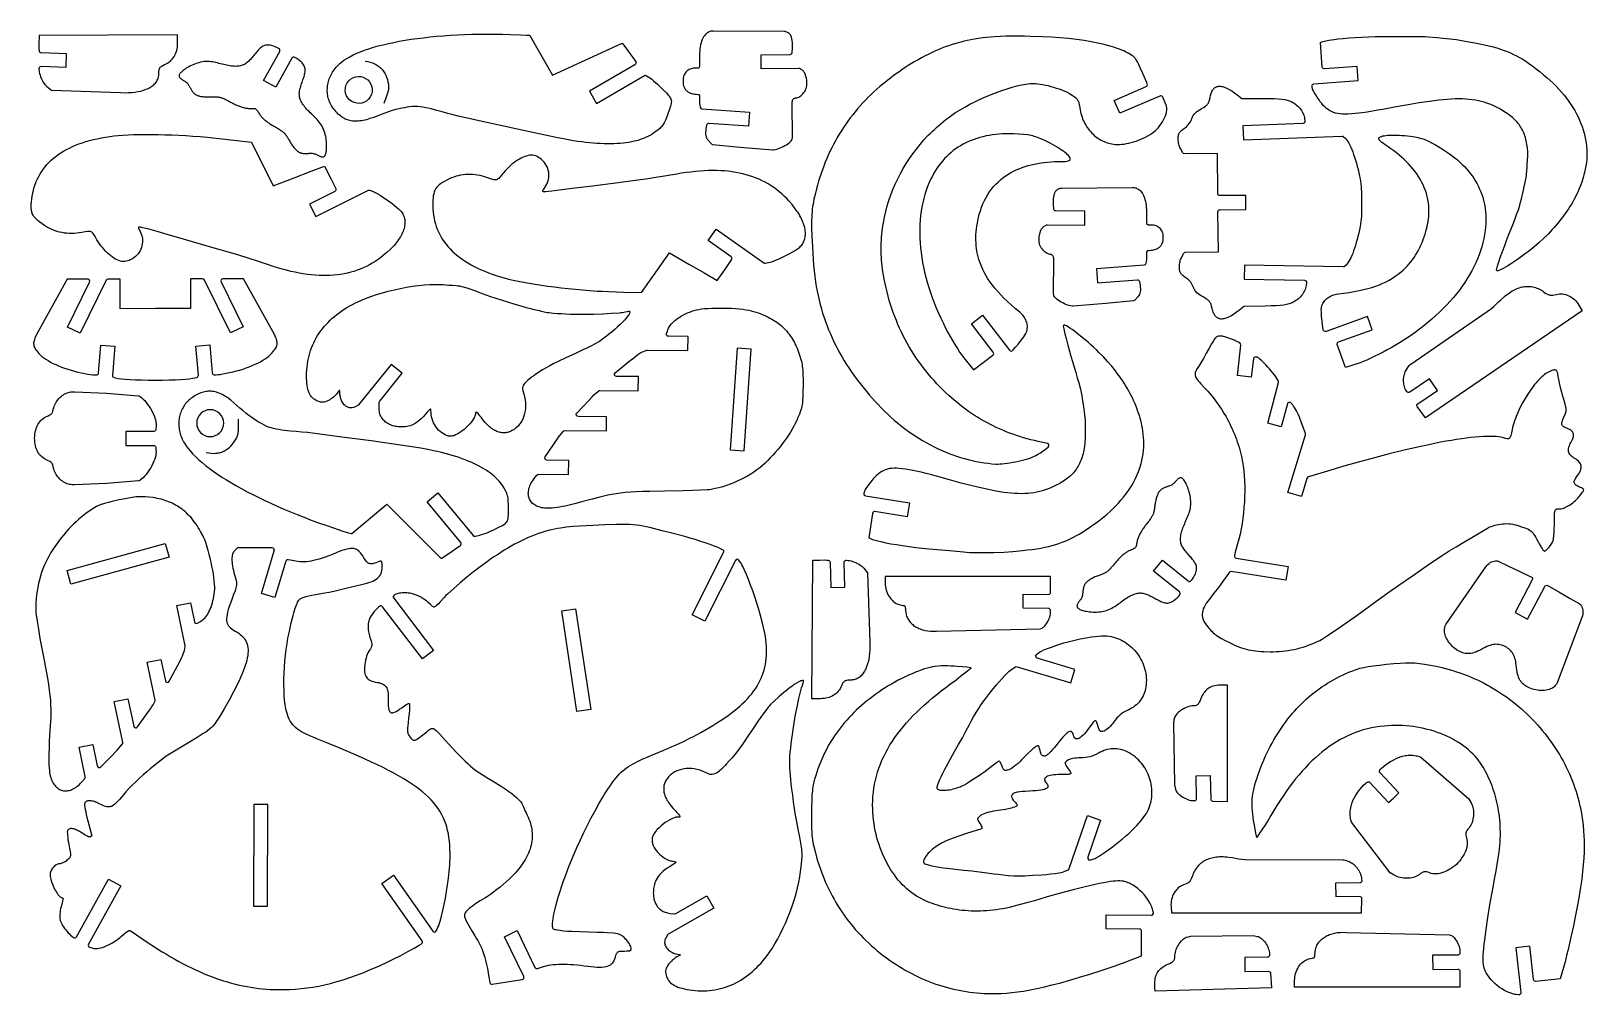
# Model space of a CAD drawing. Header units: millimetres. Extents: x 349 to 570, y 209 to 346.
import ezdxf

# ---------------------------------------------------------------- set-up
doc = ezdxf.new("R2010")
doc.units = ezdxf.units.MM

msp = doc.modelspace()

# ---------------------------------------------------------------- linework, layer by layer
at = {"flags": 128}
for points in [[(369.674062, 344.574372), (369.679199, 345.793508), (349.967331, 345.737835), (349.951357, 345.441798), (349.922865, 344.78547), (349.910436, 344.068188), (349.91918, 343.78023), (349.948131, 343.544788, 0.368311), (350.234829, 343.281605), (353.825569, 343.149147), (353.751841, 341.150506), (350.24295, 341.279945, 0.428598), (349.931913, 340.976553), (349.933083, 340.878955), (349.95112, 340.695062), (349.98412, 340.499219), (350.031031, 340.294634), (350.090804, 340.084519), (350.162384, 339.872078), (350.244722, 339.660522), (350.336766, 339.453059), (350.437467, 339.252895), (350.54577, 339.063241), (350.660626, 338.887305), (350.780984, 338.728293), (350.905792, 338.589415), (351.033999, 338.47388), (351.725581, 337.925148), (361.565491, 337.588463), (362.209259, 337.572495), (362.680487, 337.579901), (363.142418, 337.606554), (363.592155, 337.653099), (364.026799, 337.720183), (364.443452, 337.808453), (364.839218, 337.918553), (365.211196, 338.051132), (365.38736, 338.126053), (365.556491, 338.206835), (365.718226, 338.293561), (365.872203, 338.38631), (366.01806, 338.485163), (366.155435, 338.590201), (366.283965, 338.701505), (366.403289, 338.819156), (366.513042, 338.943234), (366.612867, 339.073821), (366.702395, 339.210997), (366.78127, 339.354842), (366.849125, 339.505438), (366.905601, 339.662865), (366.950335, 339.827205), (366.982963, 339.998538), (367.003125, 340.176945), (367.010457, 340.362507), (367.018732, 340.610566), (367.044306, 340.817086), (367.065004, 340.906892), (367.091735, 340.988861), (367.125069, 341.063842), (367.165575, 341.132685), (367.213822, 341.19624), (367.270381, 341.255356), (367.335819, 341.310881), (367.410707, 341.363666), (367.59111, 341.464413), (367.816144, 341.564391), (368.031434, 341.661989), (368.234574, 341.773396), (368.425336, 341.898242), (368.603489, 342.03615), (368.768802, 342.186749), (368.921045, 342.349667), (369.05999, 342.524531), (369.185404, 342.710968), (369.29706, 342.908605), (369.394726, 343.117071), (369.478173, 343.33599), (369.54717, 343.564993), (369.601487, 343.803705), (369.640896, 344.051754), (369.665164, 344.308767), (369.674062, 344.574372)], [(434.898613, 341.962809, -0.427907), (434.796583, 341.540954), (428.308886, 337.784614), (429.311019, 336.053796), (436.136287, 340.005588, -0.285975), (436.453349, 339.99536), (436.989362, 339.636989), (437.203523, 339.474655), (437.450176, 339.273237), (437.720877, 339.040171), (438.00718, 338.782888), (438.300639, 338.508826), (438.592809, 338.22542), (438.875245, 337.940103), (439.313614, 337.48227), (439.488331, 337.289831), (439.634663, 337.115366), (439.753558, 336.954117), (439.845961, 336.801328), (439.912816, 336.652239), (439.955073, 336.502089), (439.973676, 336.346124), (439.969569, 336.179583), (439.943702, 335.997708), (439.897017, 335.795743), (439.830463, 335.568928), (439.744984, 335.312505), (439.521038, 334.6918), (439.309805, 334.130856), (439.121491, 333.674535), (439.031579, 333.479145), (438.94218, 333.302155), (438.851554, 333.140981), (438.757962, 332.993035), (438.659663, 332.855733), (438.55492, 332.726492), (438.441992, 332.602723), (438.319142, 332.481841), (438.036716, 332.238404), (437.693726, 331.975493), (437.441605, 331.798134), (437.178092, 331.630655), (436.903102, 331.47305), (436.616555, 331.325313), (436.318363, 331.187443), (436.008447, 331.059433), (435.686723, 330.941279), (435.353106, 330.832976), (435.007516, 330.734518), (434.649868, 330.645902), (434.280078, 330.567125), (433.898064, 330.498178), (433.503743, 330.43906), (433.09703, 330.389764), (432.677845, 330.350287), (432.246104, 330.320622), (431.801722, 330.300768), (431.344616, 330.290715), (430.874706, 330.290464), (430.391905, 330.300006), (429.896134, 330.319338), (429.387304, 330.348457), (428.865338, 330.387355), (428.330148, 330.43603), (427.781654, 330.494474), (427.219772, 330.562687), (426.644419, 330.640661), (426.05551, 330.728391), (424.836699, 330.933104), (423.562672, 331.17679), (420.688871, 331.785367), (417.81671, 332.401532), (413.724834, 333.318403), (409.635366, 334.246094), (408.915547, 334.420046), (408.154821, 334.622527), (407.366147, 334.838997), (406.562488, 335.054924), (405.756801, 335.255772), (405.357247, 335.345999), (404.962047, 335.427006), (404.57282, 335.496975), (404.191185, 335.55409), (403.818763, 335.596535), (403.457175, 335.622491), (403.282702, 335.623051), (403.098216, 335.610623), (402.71273, 335.559324), (402.327785, 335.493632), (401.970445, 335.438584), (401.624433, 335.381809), (401.210082, 335.290506), (400.743005, 335.169416), (400.238818, 335.023275), (399.713139, 334.856825), (399.181582, 334.674807), (398.659761, 334.481958), (398.163293, 334.283017), (397.600187, 334.059455), (397.06698, 333.873536), (396.562002, 333.725549), (396.319575, 333.665871), (396.08358, 333.615785), (395.853807, 333.575326), (395.630047, 333.544532), (395.412091, 333.523438), (395.199732, 333.512081), (394.992761, 333.510496), (394.790967, 333.518721), (394.594144, 333.536789), (394.402083, 333.56474), (394.214572, 333.602607), (394.031408, 333.650429), (393.852378, 333.70824), (393.677275, 333.776077), (393.505889, 333.853977), (393.338013, 333.941974), (393.173438, 334.040107), (393.011954, 334.14841), (392.853353, 334.26692), (392.697427, 334.395673), (392.543967, 334.534705), (392.392763, 334.684053), (392.243609, 334.843753), (392.096294, 335.01384), (391.950609, 335.194352), (391.806349, 335.385322), (391.691167, 335.550797), (391.584834, 335.720216), (391.487325, 335.89332), (391.398612, 336.069848), (391.318671, 336.249546), (391.247479, 336.432152), (391.185009, 336.617407), (391.131237, 336.805051), (391.086136, 336.994827), (391.049683, 337.186475), (391.021852, 337.379736), (391.002616, 337.574353), (390.991954, 337.770064), (390.989839, 337.966611), (390.996243, 338.163736), (391.011147, 338.361179), (391.034519, 338.558682), (391.066339, 338.755983), (391.10658, 338.952828), (391.155217, 339.148955), (391.212225, 339.344104), (391.27758, 339.538018), (391.351254, 339.730438), (391.433225, 339.921105), (391.523467, 340.109758), (391.621953, 340.296139), (391.72866, 340.47999), (391.843563, 340.661052), (391.966635, 340.839065), (392.097853, 341.01377), (392.237191, 341.184908), (392.384623, 341.352222), (392.521826, 341.495488), (392.669094, 341.63685), (392.826322, 341.77629), (392.993405, 341.913786), (393.356715, 342.182877), (393.75818, 342.443967), (394.196962, 342.696903), (394.672216, 342.94153), (395.183103, 343.177694), (395.72878, 343.40524), (396.308406, 343.624015), (396.921139, 343.833864), (397.566138, 344.034633), (398.242563, 344.226166), (398.949569, 344.408311), (399.686318, 344.580912), (400.451966, 344.743815), (401.245672, 344.896867), (402.066597, 345.039912), (402.913894, 345.172796), (403.786726, 345.295366), (404.684252, 345.407466), (405.605628, 345.508944), (406.550012, 345.599642), (407.516565, 345.679408), (408.504444, 345.748087), (409.512808, 345.805527), (410.540814, 345.851571), (411.587623, 345.886066), (412.652391, 345.908856), (413.734277, 345.919788), (414.832441, 345.918708), (415.946041, 345.905462), (417.074236, 345.879893), (418.513254, 345.829097), (419.33994, 345.782779), (419.721547, 345.748794), (419.825338, 345.734997), (423.046637, 340.089439), (432.990461, 344.631753), (433.339343, 344.162402), (434.081621, 343.146521), (434.472521, 342.595803), (434.808452, 342.103054), (434.898613, 341.962809)], [(454.411031, 329.434117), (454.58792, 329.449924), (454.784632, 329.486198), (454.996857, 329.541145), (455.220285, 329.612967), (455.450606, 329.699867), (455.683511, 329.800049), (455.914689, 329.911717), (456.139831, 330.033074), (456.354626, 330.162323), (456.554765, 330.297668), (456.735939, 330.437312), (456.893836, 330.579458), (457.024147, 330.722311), (457.122563, 330.864073), (457.158463, 330.933983), (457.184773, 331.002947), (457.200954, 331.07074), (457.206467, 331.137138), (457.191923, 336.128898), (457.195624, 336.244971), (457.209401, 336.364333), (457.237263, 336.4812), (457.283221, 336.589789), (457.351283, 336.684315), (457.394856, 336.724497), (457.44546, 336.758995), (457.503594, 336.787085), (457.569761, 336.808045), (457.644462, 336.82115), (457.728197, 336.82568), (457.842344, 336.84053), (457.971464, 336.883092), (458.111111, 336.950381), (458.256842, 337.039413), (458.404213, 337.147204), (458.54878, 337.270769), (458.686098, 337.407124), (458.811723, 337.553284), (458.963473, 337.759277), (459.083836, 337.955741), (459.174555, 338.149858), (459.237372, 338.348806), (459.274029, 338.559766), (459.28627, 338.789918), (459.275835, 339.046442), (459.244469, 339.336517), (459.197767, 339.633096), (459.139022, 339.899726), (459.06539, 340.137901), (458.974032, 340.349111), (458.920818, 340.445071), (458.862106, 340.53485), (458.797542, 340.618634), (458.72677, 340.696609), (458.649436, 340.768962), (458.565184, 340.835881), (458.473659, 340.89755), (458.374506, 340.954157), (458.280253, 340.999668, 0.115073), (458.147275, 341.029501), (452.7706, 340.984122), (452.75372, 342.98405), (456.87789, 343.018859, 0.371619), (457.172458, 343.27724), (457.199969, 343.473678), (457.21549, 343.759863), (457.218234, 344.135537), (457.204641, 344.725578), (457.181636, 345.002992), (457.142478, 345.261672), (457.083158, 345.496374), (457.044685, 345.603092), (456.999667, 345.701849), (456.947604, 345.791987), (456.887994, 345.872852), (456.820336, 345.943786), (456.74413, 346.004136), (456.599344, 346.097059), (456.43444, 346.18683), (456.264463, 346.254552), (456.182275, 346.274239), (456.104461, 346.281326), (445.973442, 346.343454), (445.731304, 346.33666), (445.575606, 346.316208), (445.46242, 346.28199), (445.347819, 346.233898), (445.199878, 346.160677), (445.058275, 346.068898), (444.923451, 345.958483), (444.79585, 345.829355), (444.675913, 345.681435), (444.564085, 345.514647), (444.460806, 345.328912), (444.366519, 345.124154), (444.281668, 344.900295), (444.206695, 344.657258), (444.142041, 344.394964), (444.088151, 344.113337), (444.045465, 343.812299), (444.014428, 343.491772), (443.995481, 343.15168), (443.989067, 342.791944), (443.993457, 342.171974), (443.998214, 341.719611), (443.990715, 341.408673), (443.978425, 341.298056), (443.958338, 341.212978), (443.928876, 341.150166), (443.888461, 341.106347), (443.835515, 341.078247), (443.768462, 341.062596), (443.685722, 341.056119), (443.585718, 341.055545), (443.327609, 341.059013), (443.151686, 341.051338), (442.98174, 341.02853), (442.818511, 340.990917), (442.662742, 340.938826), (442.515174, 340.872585), (442.376549, 340.792521), (442.247607, 340.698963), (442.12909, 340.592236), (442.021739, 340.472669), (441.926296, 340.340589), (441.843503, 340.196324), (441.774101, 340.040201), (441.71883, 339.872548), (441.678434, 339.693691), (441.653652, 339.503959), (441.645227, 339.303679), (441.652433, 339.033557), (441.676272, 338.784992), (441.720068, 338.556554), (441.787148, 338.34681), (441.830459, 338.2485), (441.880838, 338.154327), (441.938701, 338.064111), (442.004465, 337.977673), (442.078544, 337.894835), (442.161354, 337.815417), (442.253312, 337.739241), (442.354833, 337.666126), (442.513355, 337.57617), (442.68372, 337.506738), (442.85922, 337.45486), (443.033151, 337.417567), (443.198805, 337.391889), (443.349478, 337.374856), (443.579053, 337.354846), (443.742193, 337.337287), (443.856946, 337.313529), (443.898743, 337.295332), (443.931522, 337.270793), (443.956309, 337.238315), (443.97413, 337.196301), (443.992979, 337.077274), (443.996278, 336.900934), (443.989067, 336.325196), (443.994493, 336.035668), (444.012985, 335.80014), (444.064546, 335.522161, 0.341288), (444.337985, 335.277647), (451.117247, 334.789875), (450.973717, 332.795031), (445.311176, 333.202455, 0.383884), (444.994306, 332.955897), (444.902899, 332.443328), (444.863912, 332.158125), (444.845133, 331.907746), (444.847718, 331.686247), (444.872821, 331.487688), (444.921597, 331.306126), (444.995201, 331.135619), (445.094788, 330.970226), (445.221513, 330.804006), (445.630167, 330.314197, 0.196796), (445.831102, 330.207832), (449.780823, 329.818612), (454.411031, 329.434117)], [(486.19375, 284.68547), (486.447882, 284.678818), (486.741013, 284.687836), (487.067314, 284.711343), (487.42096, 284.748157), (487.796123, 284.797095), (488.186976, 284.856976), (488.587692, 284.926618), (488.992444, 285.004838), (489.395405, 285.090455), (489.790747, 285.182287), (490.172645, 285.279152), (490.535271, 285.379868), (490.872798, 285.483253), (491.179399, 285.588124), (491.449247, 285.693301), (491.676515, 285.797601), (491.881889, 285.90682), (492.092401, 286.028141), (492.516427, 286.296915), (493.624788, 287.076891, 0.654112), (493.515067, 287.615556), (492.205426, 287.896522), (491.673972, 288.019673), (491.149264, 288.150546), (490.631178, 288.289203), (490.119589, 288.435705), (489.61437, 288.590113), (489.115398, 288.75249), (488.622546, 288.922896), (488.135689, 289.101394), (487.654702, 289.288045), (487.179459, 289.482911), (486.709835, 289.686053), (486.245705, 289.897532), (485.786942, 290.117411), (485.333423, 290.345751), (484.885022, 290.582614), (484.441612, 290.828061), (484.003069, 291.082153), (483.569268, 291.344953), (483.140083, 291.616522), (482.715389, 291.896921), (482.29506, 292.186213), (481.878971, 292.484458), (481.466996, 292.791718), (481.059011, 293.108056), (480.65489, 293.433532), (480.254508, 293.768208), (479.857738, 294.112145), (479.464457, 294.465406), (479.074538, 294.828052), (478.633642, 295.253425), (478.203138, 295.685426), (477.783037, 296.124037), (477.373347, 296.56924), (476.974077, 297.021019), (476.585237, 297.479357), (476.206835, 297.944235), (475.838881, 298.415637), (475.481384, 298.893545), (475.134353, 299.377943), (474.797798, 299.868813), (474.471726, 300.366138), (474.156148, 300.8699), (473.851072, 301.380083), (473.556509, 301.896669), (473.272466, 302.41964), (472.998953, 302.948981), (472.735979, 303.484672), (472.483553, 304.026698), (472.241684, 304.575041), (472.010383, 305.129683), (471.789656, 305.690608), (471.579515, 306.257798), (471.379967, 306.831236), (471.191023, 307.410904), (471.01269, 307.996786), (470.844979, 308.588864), (470.687899, 309.187122), (470.541458, 309.791541), (470.405665, 310.402104), (470.280531, 311.018795), (470.166063, 311.641596), (470.098748, 312.051656), (470.039654, 312.462355), (469.988733, 312.873586), (469.945938, 313.285244), (469.911221, 313.697221), (469.884535, 314.109411), (469.865833, 314.521708), (469.855067, 314.934004), (469.852189, 315.346195), (469.857153, 315.758172), (469.869911, 316.16983), (469.890414, 316.581063), (469.918617, 316.991763), (469.954472, 317.401824), (469.99793, 317.811139), (470.048945, 318.219603), (470.107469, 318.627109), (470.173455, 319.03355), (470.327622, 319.842812), (470.511067, 320.646536), (470.72341, 321.443872), (470.964272, 322.233967), (471.233273, 323.01597), (471.530034, 323.789028), (471.854175, 324.55229), (472.205317, 325.304903), (472.58308, 326.046016), (472.987085, 326.774778), (473.416952, 327.490335), (473.872302, 328.191837), (474.352755, 328.878431), (474.857933, 329.549266), (475.387454, 330.203489), (475.94094, 330.840249), (476.518012, 331.458693), (476.815273, 331.760781), (477.118289, 332.057971), (477.427011, 332.350156), (477.741393, 332.63723), (478.061386, 332.919086), (478.386943, 333.195617), (478.718018, 333.466718), (479.054561, 333.732282), (479.396527, 333.992203), (479.743867, 334.246373), (480.096534, 334.494686), (480.454481, 334.737037), (481.085443, 335.138219), (481.757822, 335.533021), (482.464448, 335.91875), (483.198149, 336.292717), (483.951755, 336.65223), (484.718093, 336.994598), (485.489994, 337.317131), (486.260286, 337.617137), (487.021798, 337.891927), (487.767359, 338.138808), (488.489798, 338.35509), (489.181944, 338.538082), (489.836625, 338.685093), (490.147676, 338.744265), (490.446671, 338.793433), (490.732715, 338.83226), (491.004911, 338.86041), (491.262362, 338.877546), (491.504173, 338.883333), (491.805136, 338.873697), (492.131988, 338.845628), (492.480508, 338.800387), (492.846476, 338.739234), (493.225671, 338.66343), (493.613874, 338.574236), (494.006862, 338.472912), (494.400417, 338.360719), (494.790316, 338.238917), (495.17234, 338.108767), (495.542269, 337.97153), (495.89588, 337.828465), (496.228955, 337.680834), (496.537272, 337.529897), (496.816611, 337.376914), (497.062752, 337.223147), (497.315942, 337.042166), (497.523484, 336.867128), (497.611987, 336.778667), (497.691297, 336.687887), (497.762154, 336.59352), (497.825297, 336.494298), (497.881467, 336.388952), (497.931403, 336.276215), (497.975844, 336.154817), (498.015531, 336.023492), (498.083599, 335.725983), (498.141524, 335.373542), (498.184314, 335.110454), (498.236668, 334.851733), (498.298372, 334.5976), (498.369208, 334.348277), (498.448962, 334.103984), (498.537417, 333.864941), (498.634358, 333.63137), (498.739567, 333.403492), (498.85283, 333.181528), (498.973931, 332.965697), (499.102653, 332.756222), (499.238781, 332.553323), (499.382098, 332.35722), (499.532389, 332.168136), (499.689438, 331.98629), (499.853028, 331.811903), (500.022945, 331.645197), (500.198971, 331.486392), (500.380892, 331.335708), (500.56849, 331.193368), (500.76155, 331.059591), (500.959857, 330.934599), (501.163194, 330.818612), (501.371345, 330.711852), (501.584094, 330.614539), (501.801226, 330.526893), (502.022524, 330.449137), (502.247773, 330.38149), (502.476757, 330.324174), (502.709259, 330.277409), (502.945063, 330.241416), (503.183954, 330.216416), (503.476893, 330.20232), (503.782739, 330.2059), (504.099751, 330.226626), (504.426188, 330.26397), (504.760308, 330.317401), (505.100369, 330.386391), (505.444631, 330.47041), (505.791351, 330.56893), (506.138789, 330.681419), (506.485203, 330.80735), (506.828852, 330.946193), (507.167994, 331.097418), (507.500887, 331.260496), (507.825791, 331.434898), (508.140964, 331.620094), (508.444664, 331.815555), (508.670016, 331.981676), (508.893679, 332.174096), (509.113124, 332.389523), (509.325819, 332.624665), (509.529236, 332.876228), (509.720844, 333.140922), (509.898114, 333.415454), (510.058516, 333.69653), (510.199519, 333.98086), (510.318595, 334.26515), (510.413213, 334.546109), (510.480842, 334.820443), (510.518955, 335.084861), (510.526151, 335.212323), (510.525019, 335.33607), (510.515243, 335.455693), (510.496507, 335.570779), (510.468493, 335.680916), (510.430887, 335.785694), (509.942133, 336.941751, 0.415866), (509.547436, 337.100586), (503.820941, 334.641403), (503.031755, 336.479115), (507.576563, 338.430835, 0.415342), (507.733384, 338.82593), (507.65309, 339.010935), (507.101024, 340.294632), (506.780437, 341.012155), (506.469502, 341.672727), (506.326877, 341.956486), (506.197732, 342.195801), (506.085758, 342.380604), (505.994644, 342.500827), (505.86268, 342.630485), (505.710632, 342.759901), (505.538689, 342.888875), (505.347039, 343.017209), (505.135872, 343.144702), (504.905377, 343.271157), (504.655741, 343.396374), (504.387153, 343.520154), (504.099803, 343.642299), (503.793879, 343.762607), (503.46957, 343.880882), (503.127065, 343.996924), (502.766552, 344.110533), (502.38822, 344.22151), (501.578853, 344.434775), (500.700477, 344.635124), (499.754599, 344.820967), (498.74273, 344.990709), (497.666381, 345.142759), (496.52706, 345.275523), (495.326279, 345.38741), (494.065546, 345.476826), (492.746372, 345.542179), (491.123006, 345.593538), (490.25547, 345.61066), (489.37204, 345.619835), (488.488722, 345.619382), (487.621522, 345.607621), (486.786445, 345.582871), (485.999497, 345.543451), (485.416728, 345.500713), (484.841772, 345.44588), (484.274403, 345.379079), (483.714392, 345.300435), (483.161513, 345.210076), (482.615538, 345.108128), (482.076239, 344.994718), (481.543389, 344.869973), (481.01676, 344.73402), (480.496126, 344.586984), (479.981258, 344.428993), (479.471929, 344.260174), (478.967911, 344.080652), (478.468978, 343.890556), (477.974902, 343.690011), (477.485454, 343.479144), (477.000408, 343.258082), (476.519537, 343.026952), (476.042612, 342.785879), (475.569407, 342.534992), (475.099693, 342.274416), (474.633244, 342.004279), (474.169831, 341.724707), (473.709228, 341.435826), (473.251207, 341.137763), (472.795541, 340.830646), (472.342001, 340.5146), (471.890361, 340.189753), (471.440393, 339.856231), (470.99187, 339.514161), (470.098247, 338.804882), (469.6654, 338.445242), (469.240645, 338.077486), (468.824059, 337.701735), (468.415716, 337.318109), (468.015692, 336.926727), (467.624065, 336.52771), (467.240909, 336.121178), (466.8663, 335.707249), (466.500316, 335.286045), (466.143031, 334.857686), (465.794521, 334.42229), (465.454863, 333.979979), (465.124133, 333.530872), (464.802405, 333.075089), (464.489758, 332.61275), (464.186265, 332.143975), (463.892004, 331.668884), (463.60705, 331.187597), (463.33148, 330.700234), (463.065369, 330.206915), (462.808793, 329.707759), (462.561828, 329.202887), (462.32455, 328.692419), (462.097035, 328.176475), (461.879359, 327.655174), (461.671599, 327.128636), (461.473829, 326.596982), (461.286126, 326.060331), (461.108567, 325.518804), (460.941226, 324.97252), (460.78418, 324.4216), (460.637504, 323.866162), (460.443335, 323.090355), (460.280062, 322.384439), (460.210211, 322.043884), (460.148322, 321.704234), (460.094477, 321.359966), (460.048753, 321.005557), (460.011231, 320.635485), (459.98199, 320.244227), (459.961111, 319.826261), (459.948672, 319.376063), (459.944753, 318.888111), (459.949434, 318.356883), (459.984913, 317.142505), (460.058851, 315.568166), (460.108164, 314.727571), (460.16662, 313.87224), (460.234905, 313.017831), (460.313704, 312.180005), (460.403703, 311.37442), (460.505588, 310.616738), (460.610638, 309.9592), (460.729394, 309.309485), (460.861604, 308.66753), (461.007015, 308.033269), (461.165375, 307.406641), (461.336431, 306.78758), (461.519932, 306.176024), (461.715623, 305.571908), (461.923254, 304.97517), (462.142571, 304.385744), (462.373321, 303.803569), (462.615254, 303.22858), (462.868115, 302.660713), (463.131653, 302.099905), (463.405614, 301.546092), (463.689747, 300.999211), (463.983799, 300.459197), (464.287518, 299.925987), (464.600651, 299.399518), (464.922945, 298.879726), (465.254148, 298.366547), (465.594008, 297.859917), (465.942272, 297.359773), (466.298687, 296.866052), (466.663002, 296.378689), (467.034963, 295.89762), (467.414319, 295.422783), (467.800816, 294.954114), (468.194202, 294.491548), (468.594225, 294.035022), (469.000632, 293.584473), (469.413171, 293.139837), (469.860064, 292.674669), (470.314446, 292.221213), (470.776066, 291.779595), (471.244678, 291.349939), (471.72003, 290.932372), (472.201876, 290.527019), (472.689966, 290.134004), (473.18405, 289.753454), (473.683882, 289.385493), (474.18921, 289.030248), (474.699788, 288.687843), (475.215366, 288.358404), (475.735694, 288.042055), (476.260525, 287.738924), (476.78961, 287.449134), (477.322699, 287.172811), (477.859545, 286.910081), (478.399897, 286.661068), (478.943508, 286.425899), (479.490128, 286.204699), (480.039509, 285.997592), (480.591402, 285.804705), (481.145558, 285.626162), (481.701729, 285.462089), (482.259665, 285.312612), (482.819117, 285.177855), (483.379838, 285.057945), (483.941577, 284.953005), (484.504087, 284.863163), (485.067118, 284.788543), (485.630422, 284.72927), (486.19375, 284.68547)], [(532.6629, 341.227869), (532.414262, 344.731482), (532.56924, 344.80195), (532.759382, 344.864874), (532.988075, 344.922967), (533.574676, 345.035498), (534.356152, 345.161234), (534.921302, 345.236757), (535.621538, 345.308687), (536.429164, 345.375343), (537.316484, 345.435044), (538.255803, 345.486113), (539.219422, 345.526869), (540.179646, 345.555633), (541.10878, 345.570725), (544.03026, 345.582336), (545.545768, 345.585693), (546.951692, 345.580402), (547.312937, 345.569112), (547.781962, 345.541803), (548.964542, 345.447259), (550.341818, 345.313039), (551.756174, 345.155413), (553.016014, 344.916699), (554.376139, 344.668258), (555.060972, 344.537149), (555.731475, 344.399719), (556.374513, 344.254671), (556.976953, 344.100708), (557.530255, 343.940817), (558.053916, 343.773827), (558.550442, 343.599468), (559.022339, 343.417468), (559.472112, 343.227556), (559.902268, 343.029463), (560.315312, 342.822916), (560.71375, 342.607646), (561.100088, 342.383382), (561.476832, 342.149854), (561.846489, 341.906788), (562.211562, 341.653917), (562.574559, 341.390969), (562.937984, 341.117673), (563.676147, 340.538955), (564.165773, 340.137634), (564.637251, 339.7318), (565.090512, 339.321605), (565.525487, 338.907204), (565.942111, 338.488749), (566.340314, 338.066394), (566.720029, 337.640292), (567.081188, 337.210596), (567.423724, 336.77746), (567.747569, 336.341035), (568.052655, 335.901478), (568.338914, 335.458939), (568.606278, 335.013572), (568.854681, 334.565531), (569.084053, 334.114969), (569.294329, 333.66204), (569.485438, 333.206895), (569.657315, 332.74969), (569.809891, 332.290576), (569.943097, 331.829708), (570.056868, 331.367238), (570.151135, 330.903319), (570.22583, 330.438106), (570.280885, 329.971751), (570.316233, 329.504407), (570.331806, 329.036228), (570.327536, 328.567367), (570.303355, 328.097977), (570.259197, 327.628211), (570.194992, 327.158224), (570.110674, 326.688166), (570.006174, 326.218194), (569.91583, 325.867186), (569.816117, 325.516405), (569.70711, 325.165957), (569.588879, 324.81595), (569.461499, 324.466491), (569.325043, 324.117685), (569.179581, 323.769644), (569.025188, 323.422471), (568.861936, 323.076274), (568.689897, 322.731163), (568.509145, 322.387241), (568.319751, 322.044618), (568.12179, 321.703401), (567.915332, 321.363695), (567.700451, 321.025611), (567.47722, 320.689253), (567.245711, 320.354729), (567.005997, 320.022147), (566.758151, 319.691615), (566.502245, 319.363238), (566.238352, 319.037122), (565.966544, 318.713379), (565.686894, 318.392113), (565.399476, 318.073431), (564.801623, 317.444251), (564.173565, 316.826697), (563.515885, 316.221625), (562.829162, 315.629895), (562.4305, 315.304011), (562.014288, 314.976089), (561.586182, 314.649774), (561.151838, 314.328717), (560.287067, 313.716967), (559.465228, 313.170026), (559.084549, 312.929979), (558.731574, 312.717079), (558.411958, 312.534974), (558.131359, 312.387313), (557.895431, 312.277743), (557.709834, 312.209914), (557.637678, 312.192791), (557.580223, 312.187473), (557.538181, 312.194413), (557.512255, 312.214069), (557.468982, 312.271562), (557.452202, 312.302898), (557.449172, 312.333545), (557.551088, 312.74399), (557.679318, 313.176437), (557.827206, 313.623279), (557.988093, 314.076906), (558.322236, 314.974083), (558.62849, 315.807102), (558.893295, 316.532039), (559.178169, 317.270566), (559.770986, 318.757846), (560.060358, 319.491324), (560.33266, 320.207845), (560.578607, 320.899772), (560.788914, 321.559469), (560.899071, 321.957008), (561.019642, 322.433094), (561.272276, 323.517599), (561.507318, 324.606363), (561.685274, 325.492769), (561.720448, 325.708142), (561.748382, 325.937784), (561.788732, 326.421328), (561.818738, 326.906311), (561.850811, 327.355646), (561.894586, 327.982759), (561.911625, 328.581307), (561.901567, 329.152236), (561.864056, 329.69649), (561.834892, 329.958909), (561.79873, 330.215015), (561.755527, 330.464924), (561.705234, 330.708755), (561.647809, 330.946628), (561.583206, 331.178658), (561.511381, 331.404965), (561.432288, 331.625668), (561.345883, 331.840883), (561.252121, 332.050729), (561.150957, 332.255326), (561.042346, 332.45479), (560.926244, 332.649239), (560.802604, 332.838793), (560.671384, 333.023568), (560.532538, 333.203684), (560.38602, 333.379259), (560.231786, 333.550409), (560.06979, 333.717255), (559.89999, 333.879915), (559.722338, 334.038504), (559.536792, 334.193145), (559.343305, 334.343952), (559.141833, 334.491045), (558.761791, 334.752255), (558.384716, 334.99587), (558.009163, 335.222104), (557.633688, 335.431174), (557.256843, 335.623294), (556.877184, 335.79868), (556.493265, 335.95755), (556.103642, 336.100117), (555.706869, 336.226598), (555.301499, 336.337207), (554.88609, 336.432162), (554.459194, 336.511677), (554.019366, 336.575967), (553.565162, 336.62525), (553.095134, 336.65974), (552.607839, 336.679654), (552.101831, 336.685206), (551.575665, 336.676613), (551.027894, 336.654089), (550.457074, 336.617852), (549.86176, 336.568116), (549.240506, 336.505097), (548.591866, 336.42901), (547.914396, 336.340073), (546.467182, 336.124504), (544.887302, 335.860117), (543.163191, 335.548637), (541.283287, 335.191789), (540.574614, 335.059858), (539.808897, 334.927332), (539.041454, 334.805611), (538.327604, 334.706099), (537.84431, 334.649102), (537.322313, 334.596264), (536.799495, 334.553478), (536.313737, 334.526641), (535.910056, 334.519784), (535.533575, 334.530717), (535.182181, 334.56009), (534.853769, 334.608547), (534.546225, 334.676737), (534.257442, 334.765307), (533.985308, 334.874906), (533.727714, 335.006177), (533.482551, 335.159771), (533.247708, 335.336334), (533.021075, 335.536512), (532.800543, 335.760955), (532.584001, 336.010308), (532.369341, 336.285218), (532.154452, 336.586334), (531.937223, 336.914301), (531.717122, 337.262257), (531.532544, 337.569785), (531.386687, 337.839975), (531.282752, 338.075918), (531.247506, 338.182012), (531.223939, 338.280705), (531.196327, 338.501081, -0.43006), (531.472763, 338.837625), (537.777648, 339.285059), (537.636072, 341.280041), (532.983384, 340.949858, -0.414214), (532.6629, 341.227869)], [(380.879015, 335.182946), (380.960904, 335.075607), (381.036569, 334.967752), (381.109396, 334.857756), (381.180636, 334.746804), (381.251535, 334.636079), (381.323343, 334.526764), (381.397307, 334.420044), (381.474463, 334.316849), (381.55499, 334.217107), (381.638853, 334.120491), (381.726016, 334.026678), (381.816446, 333.935342), (381.910106, 333.846159), (382.006963, 333.758801), (382.106981, 333.672946), (382.210106, 333.588324), (382.316202, 333.504906), (382.425115, 333.422714), (382.536689, 333.341774), (382.650768, 333.262111), (382.767198, 333.183749), (382.885824, 333.106715), (383.00649, 333.031033), (383.12898, 332.956676), (383.252837, 332.883406), (383.377544, 332.810935), (383.50258, 332.738976), (383.62743, 332.667236), (383.751575, 332.595429), (383.874495, 332.523264), (383.995675, 332.450455), (384.114571, 332.376784), (384.230542, 332.30233), (384.342925, 332.227247), (384.451053, 332.151688), (384.554265, 332.075806), (384.651894, 331.999753), (384.743276, 331.923684), (384.827747, 331.84775), (384.904981, 331.771894), (384.97602, 331.695214), (385.04224, 331.616601), (385.105022, 331.534943), (385.165745, 331.449126), (385.225787, 331.358043), (385.286529, 331.260579), (385.34935, 331.155623), (385.415371, 331.042514), (385.484684, 330.922379), (385.557127, 330.796793), (385.632535, 330.667332), (385.710744, 330.535572), (385.79159, 330.403089), (385.874909, 330.271458), (385.960535, 330.142256), (386.048249, 330.016903), (386.137593, 329.896191), (386.228057, 329.780757), (386.319127, 329.671238), (386.410289, 329.568274), (386.501033, 329.472498), (386.590844, 329.38455), (386.679212, 329.305066), (386.765818, 329.234491), (386.85114, 329.172498), (386.935847, 329.118567), (387.020613, 329.07218), (387.106107, 329.032818), (387.193005, 328.999961), (387.281975, 328.97309), (387.373691, 328.951685), (387.468655, 328.935242), (387.566692, 328.923303), (387.667455, 328.915425), (387.770604, 328.911165), (387.875791, 328.910081), (387.982673, 328.911727), (388.090903, 328.915663), (388.200141, 328.921443), (388.310032, 328.928478), (388.420196, 328.93559), (388.53025, 328.94145), (388.639805, 328.944736), (388.748478, 328.944119), (388.855879, 328.938275), (388.961625, 328.925876), (389.065327, 328.905598), (389.166701, 328.876632), (389.265862, 328.84025), (389.363027, 328.798241), (389.458412, 328.752394), (389.552232, 328.704498), (389.644704, 328.656342), (389.736043, 328.609716), (389.826467, 328.566408), (389.916042, 328.528024), (390.004248, 328.495425), (390.090417, 328.469289), (390.173878, 328.450294), (390.253963, 328.439118), (390.330002, 328.436439), (390.401329, 328.442932), (390.467272, 328.459279), (390.527341, 328.486188), (390.581759, 328.524512), (390.630922, 328.575136), (390.675233, 328.638945), (390.715089, 328.716826), (390.750891, 328.809661), (390.783038, 328.918338), (390.811929, 329.043741), (390.837762, 329.186435), (390.859926, 329.345693), (390.877607, 329.520469), (390.889991, 329.709717), (390.896266, 329.912389), (390.895618, 330.127438), (390.887234, 330.353817), (390.870301, 330.590481), (390.844078, 330.836085), (390.80812, 331.088105), (390.762055, 331.343723), (390.705511, 331.600119), (390.638115, 331.854473), (390.559496, 332.103964), (390.469281, 332.345774), (390.367098, 332.577083), (390.252858, 332.795777), (390.127592, 333.002571), (389.992621, 333.198883), (389.849256, 333.386134), (389.698817, 333.565744), (389.542618, 333.739133), (389.381975, 333.907721), (389.218206, 334.072928), (389.05261, 334.236005), (388.886428, 334.39753), (388.720887, 334.557912), (388.557211, 334.717562), (388.396626, 334.876887), (388.240359, 335.036299), (388.089633, 335.196206), (387.945677, 335.357016), (387.809616, 335.518977), (387.682186, 335.68168), (387.564024, 335.844555), (387.45577, 336.00703), (387.358058, 336.168535), (387.271526, 336.328497), (387.196813, 336.486346), (387.134556, 336.641511), (387.085181, 336.793681), (387.048275, 336.943586), (387.023213, 337.092217), (387.009372, 337.240565), (387.006126, 337.38962), (387.012853, 337.540372), (387.028927, 337.693813), (387.053724, 337.850933), (387.08655, 338.012437), (387.12642, 338.17789), (387.172283, 338.346568), (387.223084, 338.517752), (387.27777, 338.690719), (387.335286, 338.864748), (387.394579, 339.039118), (387.454596, 339.213106), (387.51425, 339.386037), (387.572329, 339.55742), (387.627589, 339.726811), (387.678784, 339.893762), (387.72467, 340.057831), (387.764002, 340.218573), (387.795535, 340.375539), (387.818024, 340.528288), (387.830228, 340.6766), (387.830903, 340.821166), (387.818811, 340.962904), (387.792717, 341.102731), (387.751376, 341.241567), (387.693553, 341.380326), (387.618009, 341.519928), (387.523504, 341.66129), (387.407401, 341.805829), (387.261479, 341.956959), (387.076118, 342.118591), (386.841698, 342.294639), (386.548598, 342.489015), (386.371287, 342.595292, 0.423497), (385.954994, 342.484), (383.654182, 338.354943), (381.907107, 339.328456), (384.207919, 343.457513, 0.423497), (384.083535, 343.870084), (383.899867, 343.964953), (383.58036, 344.111936), (383.307312, 344.218663), (383.072334, 344.291253), (382.867039, 344.33583), (382.683038, 344.358517), (382.5131, 344.364508), (382.354636, 344.355301), (382.206212, 344.331467), (382.066396, 344.293578), (381.933758, 344.242201), (381.806861, 344.177909), (381.684278, 344.101274), (381.564573, 344.012865), (381.446508, 343.913373), (381.329614, 343.803971), (381.213615, 343.685951), (381.098233, 343.560607), (380.983191, 343.429231), (380.868216, 343.293117), (380.753029, 343.153555), (380.637356, 343.011839), (380.520972, 342.86926), (380.403885, 342.727095), (380.286152, 342.586621), (380.167833, 342.449112), (380.048985, 342.315844), (379.929672, 342.188094), (379.809948, 342.067138), (379.689875, 341.95425), (379.569307, 341.850496), (379.447278, 341.756096), (379.322618, 341.671059), (379.194154, 341.595396), (379.060717, 341.529116), (378.921135, 341.472228), (378.774238, 341.424743), (378.618854, 341.386669), (378.454146, 341.357974), (378.280602, 341.338461), (378.099043, 341.327885), (377.910289, 341.326006), (377.715164, 341.332583), (377.514485, 341.347373), (377.309077, 341.370135), (377.099759, 341.400627), (376.887265, 341.438441), (376.671978, 341.482484), (376.454197, 341.531503), (376.234217, 341.584236), (376.012335, 341.639429), (375.788848, 341.695822), (375.564053, 341.752158), (375.338246, 341.807181), (375.11159, 341.85953), (374.883703, 341.90744), (374.65407, 341.949045), (374.422179, 341.98248), (374.187511, 342.005878), (373.949553, 342.017371), (373.70779, 342.015095), (373.461706, 341.997183), (373.211239, 341.962379), (372.958138, 341.911872), (372.704606, 341.847464), (372.452845, 341.770952), (372.205055, 341.684139), (371.963441, 341.588823), (371.730204, 341.486804), (371.507546, 341.379882), (371.297378, 341.269766), (371.100454, 341.157789), (370.917235, 341.045195), (370.748184, 340.933226), (370.593764, 340.823124), (370.454437, 340.716133), (370.330665, 340.613493), (370.222909, 340.516448), (370.131466, 340.425901), (370.055961, 340.341383), (369.99585, 340.262094), (369.950592, 340.187224), (369.919641, 340.11597), (369.902457, 340.047526), (369.898498, 339.981087), (369.907218, 339.915845), (369.928012, 339.851167), (369.960017, 339.787094), (370.002304, 339.723839), (370.053943, 339.661615), (370.114008, 339.600634), (370.18157, 339.541107), (370.255701, 339.483248), (370.335472, 339.427268), (370.419877, 339.373158), (370.507584, 339.320015), (370.597189, 339.266713), (370.687282, 339.212129), (370.776455, 339.155135), (370.863302, 339.094609), (370.946414, 339.029423), (371.024382, 338.958455), (371.096188, 338.880935), (371.162368, 338.797533), (371.223846, 338.709273), (371.281547, 338.617184), (371.336394, 338.522289), (371.389313, 338.425615), (371.441228, 338.328189), (371.493062, 338.231037), (371.54562, 338.135101), (371.599218, 338.04099), (371.654052, 337.949231), (371.710317, 337.860351), (371.76821, 337.774875), (371.827926, 337.69333), (371.889658, 337.616241), (371.953606, 337.544135), (372.020063, 337.477402), (372.089725, 337.415879), (372.163386, 337.359269), (372.241842, 337.307274), (372.325888, 337.259595), (372.416317, 337.215935), (372.513927, 337.175994), (372.619512, 337.139477), (372.733598, 337.106148), (372.855642, 337.076046), (372.984832, 337.049267), (373.120358, 337.025916), (373.261408, 337.006091), (373.407168, 336.989895), (373.55683, 336.977427), (373.70958, 336.96879), (373.864504, 336.96395), (374.02028, 336.962351), (374.175479, 336.963304), (374.328677, 336.966118), (374.478445, 336.970106), (374.62336, 336.974576), (374.761991, 336.978839), (374.892914, 336.982206), (375.01522, 336.984004), (375.130062, 336.983628), (375.239111, 336.980491), (375.344037, 336.974003), (375.446512, 336.963577), (375.548206, 336.948624), (375.650789, 336.928557), (375.755934, 336.902787), (375.864951, 336.870904), (375.97772, 336.833217), (376.093761, 336.790206), (376.212595, 336.74236), (376.33374, 336.690161), (376.456719, 336.634095), (376.581051, 336.574645), (376.706256, 336.512297), (376.831931, 336.447555), (376.957973, 336.380991), (377.084354, 336.313199), (377.211049, 336.244771), (377.338031, 336.1763), (377.465272, 336.10838), (377.592746, 336.0416), (377.720426, 335.976557), (377.848273, 335.913761), (377.976196, 335.853413), (378.104093, 335.795629), (378.23186, 335.740529), (378.359395, 335.688233), (378.486594, 335.638859), (378.613353, 335.592523), (378.739573, 335.549348), (378.865208, 335.509464), (378.990456, 335.473059), (379.115577, 335.440333), (379.240828, 335.411486), (379.366466, 335.386722), (379.492751, 335.366238), (379.619939, 335.350235), (379.748291, 335.338917), (379.877962, 335.332166), (380.008703, 335.328615), (380.140166, 335.326579), (380.272002, 335.324373), (380.403859, 335.320313), (380.535389, 335.312715), (380.669756, 335.29955, -0.208289), (380.879015, 335.182946)], [(394.805857, 336.154546, -0.414214), (393.650817, 338.611522, -0.414214), (396.107791, 339.766562, -0.414214), (397.262833, 337.309587, -0.414214), (394.805857, 336.154546)], [(517.811544, 305.445611), (517.71463, 305.500646), (517.62284, 305.566491), (517.536159, 305.643144), (517.454572, 305.730609), (517.378063, 305.828885), (517.306617, 305.937973), (517.24022, 306.057873), (517.178854, 306.188588), (517.122505, 306.330118), (517.07116, 306.482462), (517.0248, 306.645624), (516.983412, 306.819602), (516.904288, 307.148551), (516.817708, 307.421683), (516.769025, 307.540611), (516.715364, 307.649537), (516.655688, 307.749779), (516.588958, 307.842654), (516.514136, 307.92948), (516.430184, 308.011575), (516.336064, 308.090256), (516.23074, 308.166842), (515.982323, 308.318993), (515.676629, 308.47857), (515.418295, 308.616805), (515.186979, 308.762768), (514.981852, 308.917296), (514.802086, 309.081224), (514.64685, 309.255391), (514.515317, 309.440632), (514.406656, 309.637785), (514.320039, 309.847685), (514.247264, 310.026042), (514.153545, 310.209391), (514.04278, 310.392509), (513.918867, 310.570171), (513.785703, 310.73715), (513.647187, 310.888221), (513.507216, 311.018158), (513.369687, 311.121736), (513.099773, 311.310431), (512.848743, 311.506447), (512.644628, 311.686616), (512.568921, 311.763518), (512.515455, 311.827772), (512.462069, 311.915006), (512.416893, 312.016578), (512.379866, 312.130971), (512.350922, 312.256668), (512.329997, 312.39215), (512.31703, 312.5359), (512.311953, 312.686401), (512.314705, 312.842135), (512.343436, 313.16323), (512.369289, 313.325557), (512.402715, 313.487046), (512.443648, 313.646182), (512.492027, 313.801444), (512.547786, 313.951316), (512.610863, 314.09428), (512.943471, 314.707628, -0.27257), (513.204348, 314.864604), (517.861621, 314.908729), (517.807619, 320.608473, -0.414214), (518.104764, 320.911301), (521.779856, 320.94612), (521.770382, 321.946075), (521.760908, 322.946031), (518.085816, 322.911212, -0.414214), (517.782987, 323.208356), (517.728986, 328.9081), (513.071714, 328.863976, -0.27257), (512.807909, 329.015981), (512.46374, 329.622917), (512.397966, 329.76466), (512.339377, 329.913449), (512.288065, 330.067767), (512.244124, 330.226098), (512.207645, 330.386925), (512.178721, 330.548733), (512.143911, 330.869226), (512.138209, 331.02488), (512.140433, 331.17545), (512.150675, 331.31942), (512.169029, 331.455274), (512.195586, 331.581497), (512.230439, 331.696571), (512.273682, 331.798981), (512.325406, 331.887211), (512.377645, 331.952466), (512.451881, 332.030789), (512.652546, 332.214793), (512.899817, 332.41553), (513.166108, 332.609305), (513.301649, 332.71547), (513.439133, 332.848036), (513.574762, 333.001704), (513.704738, 333.171176), (513.825263, 333.351154), (513.932539, 333.536338), (514.022767, 333.72143), (514.09215, 333.901133), (514.174774, 334.112637), (514.27968, 334.311813), (514.40768, 334.499513), (514.559588, 334.67659), (514.736216, 334.843895), (514.938378, 335.002281), (515.166887, 335.152601), (515.422556, 335.295706), (515.725171, 335.461046), (515.970661, 335.617877), (516.074515, 335.696444), (516.167127, 335.776894), (516.249509, 335.860565), (516.322672, 335.948793), (516.387631, 336.042916), (516.445397, 336.144271), (516.496984, 336.254194), (516.543405, 336.374023), (516.624795, 336.648746), (516.697672, 336.979135), (516.735756, 337.153866), (516.779016, 337.317877), (516.827466, 337.471167), (516.881123, 337.613739), (516.940001, 337.745593), (517.004115, 337.86673), (517.073481, 337.977152), (517.148114, 338.07686), (517.228029, 338.165855), (517.313242, 338.244137), (517.403768, 338.311709), (517.499622, 338.36857), (517.600819, 338.414723), (517.707375, 338.450168), (517.819305, 338.474907), (517.936624, 338.48894), (518.059348, 338.492268), (518.187491, 338.484894), (518.32107, 338.466817), (518.460098, 338.438039), (518.604592, 338.398561), (518.754567, 338.348384), (518.910038, 338.28751), (519.07102, 338.215939), (519.40958, 338.040711), (519.770368, 337.82271), (520.153507, 337.561944), (520.559119, 337.258423), (521.190113, 336.766667), (524.263286, 336.766256), (525.095113, 336.761104), (525.799186, 336.744638), (526.391627, 336.714984), (526.88856, 336.670266), (527.30611, 336.608607), (527.490154, 336.570839), (527.660399, 336.528133), (527.81886, 336.480254), (527.967552, 336.426967), (528.108491, 336.368039), (528.243692, 336.303235), (528.446784, 336.192776), (528.640328, 336.073563), (528.824008, 335.94602), (528.997504, 335.810574), (529.160499, 335.667652), (529.312674, 335.51768), (529.453712, 335.361083), (529.583293, 335.198289), (529.7011, 335.029723), (529.806814, 334.855812), (529.900118, 334.676981), (529.980692, 334.493658), (530.04822, 334.306267), (530.102382, 334.115237), (530.14286, 333.920991), (530.196437, 333.522292, -0.442989), (529.910009, 333.182535), (521.347001, 332.871215), (521.419665, 330.872535), (535.470391, 331.38337, -0.194167), (535.681526, 331.306963), (535.866566, 331.141107), (536.003957, 330.998135), (536.143173, 330.821804), (536.283656, 330.613565), (536.424848, 330.374869), (536.566191, 330.107167), (536.707128, 329.81191), (536.847101, 329.490551), (536.985552, 329.14454), (537.121924, 328.775328), (537.255659, 328.384368), (537.3862, 327.973109), (537.512988, 327.543005), (537.635467, 327.095505), (537.753077, 326.632061), (537.865263, 326.154125), (537.971465, 325.663147), (538.036587, 325.321012), (538.092787, 324.967009), (538.140197, 324.602082), (538.178949, 324.227176), (538.209174, 323.843235), (538.231003, 323.451204), (538.244568, 323.052028), (538.25, 322.64665), (538.248698, 322.102196), (538.260315, 321.557864), (538.262565, 321.152456), (538.256566, 320.753095), (538.242168, 320.36072), (538.219223, 319.976276), (538.187582, 319.600703), (538.147094, 319.234943), (538.097612, 318.879939), (538.038984, 318.536631), (537.942103, 318.043729), (537.838993, 317.563753), (537.730185, 317.098164), (537.616206, 316.648424), (537.49759, 316.215995), (537.374865, 315.802336), (537.248561, 315.408913), (537.119209, 315.037183), (536.987339, 314.688611), (536.85348, 314.364658), (536.718162, 314.066783), (536.581917, 313.796451), (536.445273, 313.555123), (536.30876, 313.34426), (536.17291, 313.165323), (536.038253, 313.019773), (535.856389, 312.850441, -0.194167), (535.646739, 312.770048), (521.588857, 313.014573), (521.554074, 311.014876), (530.121444, 310.865853, -0.442989), (530.414257, 310.531585), (530.368244, 310.131942), (530.331454, 309.936964), (530.280921, 309.744942), (530.216956, 309.556305), (530.13987, 309.371488), (530.049971, 309.190922), (529.947571, 309.015039), (529.832979, 308.844271), (529.706505, 308.679051), (529.56846, 308.51981), (529.419154, 308.366982), (529.258896, 308.220997), (529.087997, 308.082288), (528.906767, 307.951288), (528.715516, 307.828429), (528.514553, 307.714142), (528.380604, 307.646788), (528.240807, 307.5852), (528.093152, 307.529106), (527.935626, 307.478233), (527.766221, 307.432309), (527.582926, 307.391061), (527.166619, 307.321502), (526.670622, 307.267376), (526.078849, 307.226503), (525.375215, 307.1967), (524.543635, 307.175788), (521.471021, 307.11715), (520.849458, 306.613527), (520.449669, 306.302375), (520.07154, 306.034397), (519.714947, 305.809599), (519.379768, 305.627988), (519.220171, 305.55338), (519.065881, 305.489571), (518.916884, 305.436561), (518.773164, 305.394353), (518.634706, 305.362946), (518.501493, 305.342341), (518.373513, 305.332541), (518.250748, 305.333543), (518.133184, 305.34535), (518.020805, 305.367964), (517.913597, 305.401384), (517.811544, 305.445611)], [(397.022797, 323.670877), (397.625058, 323.431456), (397.890812, 323.303616), (398.187473, 323.143398), (398.508139, 322.955647), (398.845909, 322.745208), (399.193885, 322.516925), (399.545163, 322.275643), (399.892846, 322.026206), (400.230031, 321.77346), (400.549819, 321.522248), (400.845307, 321.277416), (401.109598, 321.043807), (401.335789, 320.826268), (401.516981, 320.629642), (401.646272, 320.458774), (401.736586, 320.307633), (401.815013, 320.15235), (401.881627, 319.993096), (401.936503, 319.830042), (401.979718, 319.663357), (402.011344, 319.493215), (402.031456, 319.319787), (402.04013, 319.143244), (402.037439, 318.963757), (402.023459, 318.781498), (401.998267, 318.596638), (401.961933, 318.409349), (401.914535, 318.219801), (401.856146, 318.028167), (401.786843, 317.834618), (401.706699, 317.639324), (401.615788, 317.442459), (401.514187, 317.244192), (401.401969, 317.044695), (401.279211, 316.84414), (401.145984, 316.642699), (401.002366, 316.440541), (400.848431, 316.237839), (400.684253, 316.034765), (400.509907, 315.831488), (400.325467, 315.628182), (399.926609, 315.222165), (399.488276, 314.818085), (399.011067, 314.417311), (398.616053, 314.110953), (398.21528, 313.821757), (397.808566, 313.549704), (397.39573, 313.29478), (396.976591, 313.056972), (396.550966, 312.836262), (396.118676, 312.632637), (395.679537, 312.446081), (395.233369, 312.276579), (394.779991, 312.124117), (394.319221, 311.988679), (393.850877, 311.870248), (393.374779, 311.768811), (392.890743, 311.684352), (392.398591, 311.616858), (391.898139, 311.56631), (391.389208, 311.532697), (390.871614, 311.516001), (390.345177, 311.516207), (389.809715, 311.533303), (389.265047, 311.56727), (388.710994, 311.618094), (388.147369, 311.685761), (387.573995, 311.770255), (386.99069, 311.871561), (386.397272, 311.989665), (385.793558, 312.124549), (385.179369, 312.276202), (384.554523, 312.444604), (383.918838, 312.629744), (383.272133, 312.831604), (382.614227, 313.050172), (381.216101, 313.518045), (379.743922, 313.993612), (378.372792, 314.42125), (377.27781, 314.745339), (374.536875, 315.531822), (371.005823, 316.558826), (368.210854, 317.364787), (366.760404, 317.780901), (365.413048, 318.160696), (364.920021, 318.295814), (364.554528, 318.386841), (364.415735, 318.414565), (364.304178, 318.429761), (364.21831, 318.431927), (364.156581, 318.420561), (364.117442, 318.395161), (364.099346, 318.355224), (364.100742, 318.300251), (364.120082, 318.229739), (364.206396, 318.040087), (364.345902, 317.782256), (364.46121, 317.546815), (364.55203, 317.304005), (364.618763, 317.055536), (364.661811, 316.803119), (364.681578, 316.548461), (364.678463, 316.293276), (364.652872, 316.039272), (364.605203, 315.788159), (364.535859, 315.541645), (364.445244, 315.301442), (364.333758, 315.06926), (364.201805, 314.846808), (364.049785, 314.635796), (363.878102, 314.437934), (363.687157, 314.254931), (363.477351, 314.0885), (363.241501, 313.929465), (363.013064, 313.797238), (362.790949, 313.69148), (362.574068, 313.611852), (362.361328, 313.558014), (362.151637, 313.529628), (361.943905, 313.526355), (361.737043, 313.547857), (361.524877, 313.594934), (361.304564, 313.667488), (361.07759, 313.764224), (360.845439, 313.883847), (360.609598, 314.025065), (360.371551, 314.186582), (360.132782, 314.367103), (359.894778, 314.565337), (359.659022, 314.779986), (359.427001, 315.009759), (359.200198, 315.25336), (358.9801, 315.509494), (358.768191, 315.776868), (358.565958, 316.054188), (358.374883, 316.340159), (358.196455, 316.633486), (357.941409, 317.068994), (357.832863, 317.244102), (357.732758, 317.392804), (357.637933, 317.516619), (357.545229, 317.617068), (357.451488, 317.69567), (357.353551, 317.753943), (357.248259, 317.793407), (357.132451, 317.815581), (357.002971, 317.821984), (356.856658, 317.814136), (356.500898, 317.761762), (356.039901, 317.670614), (355.681482, 317.606277), (355.323357, 317.559377), (354.966178, 317.52979), (354.610602, 317.517397), (354.25728, 317.522071), (353.906872, 317.543693), (353.560029, 317.582141), (353.217407, 317.637292), (352.879662, 317.709024), (352.547446, 317.797214), (352.221418, 317.901741), (351.902229, 318.022485), (351.590536, 318.15932), (351.286994, 318.312125), (350.992256, 318.480778), (350.70698, 318.665158), (350.370873, 318.900468), (350.072504, 319.121443), (349.810298, 319.331874), (349.582681, 319.535551), (349.388079, 319.736262), (349.224918, 319.937799), (349.091623, 320.143952), (348.986621, 320.358511), (348.908337, 320.585264), (348.855197, 320.828005), (348.825627, 321.090521), (348.818055, 321.376604), (348.830903, 321.690043), (348.8626, 322.034629), (348.911569, 322.414151), (348.976239, 322.832399), (349.057333, 323.268908), (349.155605, 323.694516), (349.271038, 324.109213), (349.403619, 324.512986), (349.55333, 324.905823), (349.72016, 325.287714), (349.904088, 325.658645), (350.105101, 326.018605), (350.323186, 326.367582), (350.558323, 326.705564), (350.8105, 327.03254), (351.079699, 327.348497), (351.365907, 327.653423), (351.669108, 327.947307), (351.989285, 328.230136), (352.326425, 328.501901), (352.680511, 328.762586), (353.051527, 329.012181), (353.439459, 329.250674), (353.84429, 329.478054), (354.266006, 329.694309), (354.704591, 329.899425), (355.160031, 330.093393), (355.632307, 330.2762), (356.121407, 330.447833), (356.627315, 330.608281), (357.150014, 330.757531), (357.68949, 330.895574), (358.245726, 331.022395), (358.818709, 331.137983), (359.408422, 331.242329), (360.014849, 331.335417), (360.587611, 331.40759), (361.217166, 331.469552), (361.899845, 331.521252), (362.631981, 331.562644), (363.409903, 331.593681), (364.229943, 331.614315), (365.088431, 331.6245), (365.981698, 331.624186), (366.906076, 331.613329), (367.857895, 331.591879), (368.833484, 331.55979), (369.829178, 331.517015), (370.841305, 331.463504), (371.866196, 331.399213), (372.900183, 331.324093), (373.939597, 331.238098), (374.669806, 331.1661), (375.59504, 331.064115), (377.670672, 330.818841), (380.203152, 330.50363), (383.274079, 324.297019), (386.283995, 325.468201), (388.700789, 326.402803), (390.602669, 327.127835), (391.503797, 325.334939), (392.110123, 324.092935), (392.192624, 323.913, -0.403454), (392.054926, 323.520058), (388.452582, 321.704764), (389.352606, 319.918719), (396.776969, 323.660004, -0.214491), (397.022797, 323.670877)], [(482.988344, 298.077296), (485.756127, 300.205458, 0.414214), (485.811087, 300.626147), (482.715792, 304.651735), (484.301289, 305.870832), (488.125648, 300.89706, 0.46999), (488.587287, 300.880157), (488.650582, 300.951071), (488.99327, 301.344553), (489.389849, 301.815652), (489.794303, 302.320972), (489.985104, 302.572904), (490.160619, 302.817118), (490.315095, 303.048189), (490.442781, 303.260693), (490.537924, 303.449205), (490.594774, 303.608302), (490.633316, 303.790538), (490.657578, 303.972638), (490.667693, 304.154247), (490.663797, 304.335012), (490.646022, 304.51458), (490.614502, 304.692598), (490.56937, 304.868711), (490.510762, 305.042566), (490.438809, 305.213811), (490.353646, 305.382091), (490.255407, 305.547053), (490.144226, 305.708344), (490.020235, 305.86561), (489.883569, 306.018498), (489.734362, 306.166655), (489.572747, 306.309726), (488.949254, 306.839891), (488.368645, 307.351414), (487.829188, 307.846537), (487.32915, 308.3275), (486.866799, 308.796542), (486.440402, 309.255906), (486.048226, 309.70783), (485.68854, 310.154556), (485.35961, 310.598324), (485.059703, 311.041374), (484.787089, 311.485947), (484.540033, 311.934284), (484.316803, 312.388624), (484.115668, 312.851208), (483.934893, 313.324277), (483.772747, 313.810072), (483.661806, 314.195273), (483.567783, 314.582775), (483.490314, 314.972499), (483.429035, 315.364364), (483.383581, 315.758291), (483.353589, 316.154201), (483.338694, 316.552014), (483.338531, 316.951651), (483.352737, 317.353032), (483.380948, 317.756077), (483.422799, 318.160708), (483.477926, 318.566844), (483.545964, 318.974406), (483.62655, 319.383315), (483.719319, 319.79349), (483.823908, 320.204853), (483.979188, 320.736463), (484.153488, 321.244901), (484.346256, 321.730579), (484.556942, 322.193912), (484.784993, 322.635311), (485.029857, 323.05519), (485.290982, 323.453961), (485.567818, 323.832037), (485.859811, 324.189832), (486.166411, 324.527757), (486.487065, 324.846226), (486.821223, 325.145651), (487.168331, 325.426446), (487.527839, 325.689024), (487.899194, 325.933796), (488.281846, 326.161176), (488.675241, 326.371578), (489.078829, 326.565412), (489.492057, 326.743094), (489.914375, 326.905035), (490.345229, 327.051648), (490.784069, 327.183346), (491.230343, 327.300542), (491.683498, 327.403649), (492.142983, 327.493079), (492.608247, 327.569246), (493.078738, 327.632563), (493.553903, 327.683441), (494.033192, 327.722294), (494.516052, 327.749536), (495.001932, 327.765578), (495.49028, 327.770833), (495.809223, 327.77584), (496.078748, 327.791262), (496.30098, 327.817703), (496.478042, 327.855766), (496.612059, 327.906054), (496.66359, 327.935971), (496.705156, 327.969171), (496.737022, 328.005729), (496.759455, 328.04572), (496.772721, 328.089221), (496.777083, 328.136305), (496.772548, 328.186758), (496.759069, 328.240602), (496.706039, 328.357916), (496.619512, 328.487154), (496.501007, 328.627222), (496.352043, 328.777029), (496.17414, 328.935482), (495.968815, 329.101486), (495.737589, 329.27395), (495.481979, 329.45178), (495.203506, 329.633883), (494.903687, 329.819167), (494.584042, 330.006539), (494.246091, 330.194904), (493.891351, 330.383172), (493.521342, 330.570248), (493.137583, 330.755039), (492.595082, 331.001557), (492.112471, 331.197681), (491.883584, 331.278961), (491.657623, 331.350181), (491.430571, 331.412187), (491.198412, 331.465825), (490.957132, 331.511942), (490.702714, 331.551383), (490.1384, 331.613623), (489.473346, 331.659315), (488.675426, 331.695228), (488.156694, 331.708088), (487.647163, 331.706885), (487.146895, 331.691653), (486.655949, 331.662424), (486.174386, 331.619232), (485.702267, 331.562111), (485.239652, 331.491092), (484.786603, 331.406209), (484.34318, 331.307495), (483.909444, 331.194983), (483.485455, 331.068707), (483.071273, 330.928699), (482.666961, 330.774993), (482.272578, 330.607621), (481.888184, 330.426617), (481.513842, 330.232013), (481.149611, 330.023843), (480.795551, 329.802141), (480.451725, 329.566938), (480.118192, 329.318268), (479.795013, 329.056165), (479.482248, 328.78066), (479.179959, 328.491788), (478.888207, 328.189582), (478.60705, 327.874074), (478.336552, 327.545297), (478.076771, 327.203286), (477.827769, 326.848072), (477.589607, 326.479689), (477.362344, 326.09817), (477.146043, 325.703548), (476.940763, 325.295856), (476.694886, 324.7587), (476.469519, 324.209776), (476.264629, 323.649426), (476.080181, 323.077989), (475.916141, 322.495807), (475.772476, 321.903218), (475.649151, 321.300564), (475.546131, 320.688185), (475.463384, 320.066422), (475.400874, 319.435613), (475.358569, 318.796101), (475.336433, 318.148224), (475.334433, 317.492324), (475.352534, 316.82874), (475.390703, 316.157814), (475.448905, 315.479885), (475.527107, 314.795293), (475.625274, 314.104379), (475.743373, 313.407484), (475.881369, 312.704946), (476.039227, 311.997108), (476.216915, 311.284309), (476.414398, 310.566889), (476.631642, 309.845189), (476.868613, 309.119549), (477.125276, 308.390309), (477.401598, 307.65781), (477.697545, 306.922391), (478.013083, 306.184394), (478.348177, 305.444159), (478.702793, 304.702025), (479.076898, 303.958333), (479.362463, 303.419665), (479.67758, 302.851889), (480.011869, 302.272099), (480.354949, 301.697386), (480.696443, 301.144842), (481.025969, 300.63156), (481.333147, 300.17463), (481.607598, 299.791146), (482.988344, 298.077296)], [(535.964438, 298.419819), (534.79993, 301.711265, -0.414214), (534.982689, 302.094148), (539.769916, 303.78786), (539.102839, 305.673333), (533.188032, 303.580685, -0.46999), (532.791495, 303.817654), (532.776967, 303.911591), (532.703505, 304.428182), (532.627052, 305.039217), (532.562609, 305.68325), (532.539579, 305.99844), (532.525176, 306.298837), (532.521275, 306.57676), (532.529751, 306.82453), (532.552479, 307.034464), (532.591335, 307.198884), (532.658141, 307.372759), (532.736854, 307.538751), (532.827171, 307.696634), (532.928784, 307.846186), (533.041391, 307.987184), (533.164688, 308.119402), (533.29837, 308.242617), (533.44213, 308.356606), (533.595668, 308.461144), (533.758676, 308.556008), (533.930851, 308.640974), (534.111888, 308.715819), (534.301483, 308.780317), (534.499332, 308.834246), (534.705129, 308.877383), (534.91857, 308.909501), (535.730149, 309.015131), (536.495604, 309.12845), (537.217608, 309.250397), (537.898833, 309.381908), (538.541952, 309.523921), (539.149637, 309.677374), (539.724562, 309.843202), (540.269398, 310.022344), (540.786818, 310.215738), (541.279496, 310.424318), (541.750103, 310.649025), (542.201312, 310.890796), (542.635796, 311.150565), (543.056226, 311.429272), (543.465277, 311.727854), (543.865621, 312.047248), (544.168274, 312.310097), (544.457983, 312.58408), (544.735011, 312.868933), (544.99962, 313.164391), (545.252073, 313.470189), (545.492631, 313.786063), (545.721557, 314.111746), (545.939114, 314.446976), (546.145564, 314.791485), (546.341168, 315.145011), (546.52619, 315.507288), (546.700892, 315.87805), (546.865536, 316.257033), (547.020385, 316.643973), (547.165701, 317.038603), (547.301745, 317.440661), (547.460676, 317.971191), (547.591042, 318.492626), (547.693529, 319.005011), (547.768826, 319.508396), (547.81762, 320.002825), (547.840598, 320.488344), (547.838449, 320.964999), (547.811859, 321.432837), (547.761517, 321.891904), (547.688109, 322.342246), (547.592324, 322.78391), (547.474847, 323.216941), (547.33637, 323.641387), (547.177577, 324.057293), (546.999156, 324.464704), (546.801795, 324.863669), (546.586183, 325.254232), (546.353004, 325.63644), (546.10295, 326.01034), (545.836705, 326.375978), (545.554958, 326.733398), (545.258396, 327.082649), (544.947708, 327.423776), (544.62358, 327.756826), (544.2867, 328.081843), (543.937756, 328.398876), (543.577435, 328.707971), (543.206425, 329.009172), (542.825413, 329.302526), (542.435087, 329.588082), (542.036134, 329.865882), (541.629242, 330.135975), (541.364355, 330.313696), (541.146599, 330.473269), (540.974519, 330.616359), (540.846662, 330.744626), (540.761573, 330.859732), (540.734612, 330.912869), (540.717798, 330.963339), (540.71095, 331.01135), (540.713884, 331.057109), (540.72642, 331.100826), (540.748376, 331.142705), (540.779629, 331.182571), (540.820233, 331.220416), (540.928552, 331.289998), (541.071464, 331.351362), (541.2471, 331.404414), (541.453591, 331.449068), (541.689067, 331.485231), (541.95166, 331.512812), (542.2395, 331.531721), (542.550718, 331.541867), (542.883445, 331.54316), (543.235813, 331.535509), (543.605951, 331.518823), (543.99199, 331.493011), (544.392063, 331.457984), (544.804299, 331.413649), (545.226829, 331.359917), (545.816135, 331.271614), (546.327773, 331.173611), (546.564042, 331.117285), (546.792383, 331.054109), (547.016626, 330.982609), (547.240602, 330.901309), (547.468139, 330.808737), (547.703068, 330.703415), (548.21042, 330.448626), (548.793296, 330.125144), (549.482334, 329.721173), (549.924575, 329.449749), (550.351446, 329.171532), (550.762912, 328.886583), (551.158941, 328.594962), (551.539501, 328.296729), (551.904559, 327.991947), (552.254081, 327.680675), (552.588034, 327.362974), (552.906386, 327.038905), (553.209103, 326.70853), (553.496154, 326.371908), (553.767505, 326.029099), (554.023122, 325.680168), (554.262974, 325.325171), (554.487027, 324.964171), (554.695248, 324.597228), (554.887604, 324.224404), (555.064064, 323.845759), (555.224592, 323.461353), (555.369157, 323.071248), (555.497727, 322.675505), (555.610267, 322.274183), (555.706745, 321.867344), (555.787127, 321.45505), (555.851383, 321.037359), (555.899477, 320.614334), (555.931378, 320.186035), (555.947052, 319.752522), (555.946466, 319.313857), (555.929589, 318.8701), (555.896385, 318.421313), (555.846824, 317.967555), (555.760891, 317.383082), (555.651347, 316.799895), (555.518406, 316.21826), (555.36228, 315.638445), (555.183186, 315.060716), (554.981333, 314.485341), (554.756939, 313.912586), (554.510217, 313.342718), (554.241379, 312.776006), (553.95064, 312.212714), (553.638212, 311.653112), (553.304311, 311.097464), (552.94915, 310.546039), (552.572943, 309.999103), (552.175903, 309.456924), (551.758244, 308.919768), (551.320179, 308.387903), (550.861923, 307.861594), (550.383689, 307.341112), (549.88569, 306.826719), (549.368142, 306.318685), (548.831257, 305.817278), (548.275249, 305.322762), (547.700332, 304.835406), (547.106719, 304.355476), (546.494625, 303.883239), (545.864263, 303.418963), (545.215845, 302.962914), (544.549588, 302.515361), (543.865704, 302.076568), (543.164407, 301.646804), (542.445909, 301.226334), (541.913245, 300.929722), (541.339948, 300.624764), (540.744029, 300.320156), (540.143496, 300.024591), (539.556354, 299.746764), (539.000615, 299.495369), (538.494285, 299.279098), (538.055373, 299.106647), (535.964438, 298.419819)], [(453.372723, 313.274886), (454.004481, 313.41953), (454.28664, 313.505289), (454.604287, 313.618326), (454.949864, 313.754908), (455.315807, 313.9113), (455.694562, 314.083768), (456.078565, 314.268578), (456.46026, 314.461997), (456.832086, 314.660289), (457.186485, 314.859722), (457.515895, 315.056559), (457.812759, 315.24707), (458.069517, 315.427518), (458.278609, 315.594169), (458.432476, 315.743289), (458.544811, 315.878866), (458.646031, 316.020351), (458.736182, 316.167566), (458.815315, 316.320328), (458.883476, 316.478458), (458.940712, 316.641776), (458.987072, 316.810098), (459.022603, 316.983246), (459.047352, 317.161039), (459.061369, 317.343295), (459.064701, 317.529834), (459.057393, 317.720475), (459.039495, 317.915038), (459.011055, 318.11334), (458.972121, 318.315202), (458.922738, 318.520444), (458.862956, 318.728883), (458.792823, 318.94034), (458.712386, 319.154634), (458.621692, 319.371582), (458.520789, 319.591005), (458.409726, 319.812723), (458.28855, 320.036554), (458.157308, 320.262318), (458.016048, 320.489834), (457.864818, 320.71892), (457.532638, 321.181083), (457.161151, 321.647359), (456.750739, 322.116305), (456.40714, 322.479391), (456.055229, 322.826396), (455.694828, 323.157365), (455.325762, 323.472341), (454.947854, 323.771365), (454.560924, 324.054481), (454.164799, 324.321731), (453.759298, 324.573157), (453.344246, 324.808803), (452.919467, 325.02871), (452.484783, 325.232922), (452.040018, 325.421482), (451.584993, 325.594432), (451.119531, 325.751815), (450.643458, 325.893672), (450.156594, 326.020048), (449.658765, 326.130984), (449.149791, 326.226523), (448.629496, 326.306708), (448.097704, 326.371581), (447.554237, 326.421186), (446.998921, 326.455564), (446.431573, 326.47476), (445.852021, 326.478813), (445.260087, 326.467769), (444.655594, 326.441668), (444.038363, 326.400556), (443.408219, 326.344472), (442.764985, 326.273461), (442.108484, 326.187565), (441.438539, 326.086827), (440.754973, 325.971289), (439.301797, 325.722403), (437.774263, 325.477223), (436.353911, 325.263978), (435.222282, 325.1109), (432.393393, 324.752195), (428.746926, 324.276445), (425.861661, 323.906742), (424.364681, 323.717), (422.975129, 323.547407), (422.467252, 323.489161), (422.092145, 323.455014), (421.950746, 323.44881), (421.838178, 323.450827), (421.752986, 323.461799), (421.693717, 323.482458), (421.658915, 323.513537), (421.64713, 323.555769), (421.656904, 323.609884), (421.686784, 323.676616), (421.801048, 323.850863), (421.978289, 324.084366), (422.128198, 324.299438), (422.255031, 324.525532), (422.358924, 324.760896), (422.440012, 325.00378), (422.498435, 325.252432), (422.534325, 325.5051), (422.547821, 325.760032), (422.539057, 326.01548), (422.50817, 326.269692), (422.455299, 326.520915), (422.380576, 326.767398), (422.28414, 327.007391), (422.166125, 327.239143), (422.02667, 327.460901), (421.86591, 327.670916), (421.68398, 327.867434), (421.475181, 328.060619), (421.269614, 328.226178), (421.066254, 328.364614), (420.864077, 328.476428), (420.662053, 328.56212), (420.459156, 328.622194), (420.25436, 328.65715), (420.04664, 328.667489), (419.829774, 328.653363), (419.600965, 328.615303), (419.361882, 328.554362), (419.114187, 328.471592), (418.859547, 328.368044), (418.599627, 328.244772), (418.336092, 328.10283), (418.070608, 327.943265), (417.804839, 327.767135), (417.540452, 327.575488), (417.27911, 327.369378), (417.02248, 327.149857), (416.772228, 326.917978), (416.530017, 326.674794), (416.297514, 326.421355), (416.076386, 326.158714), (415.757827, 325.767261), (415.623815, 325.610782), (415.502176, 325.47911), (415.389556, 325.371228), (415.282601, 325.286113), (415.177956, 325.222748), (415.07227, 325.180114), (414.962186, 325.157192), (414.84435, 325.152962), (414.715411, 325.166406), (414.572012, 325.196504), (414.228423, 325.30259), (413.78675, 325.463066), (413.44236, 325.581381), (413.095597, 325.682419), (412.747125, 325.766201), (412.397612, 325.832748), (412.04772, 325.882082), (411.698119, 325.914223), (411.349473, 325.92919), (411.002448, 325.927007), (410.65771, 325.907691), (410.315923, 325.871266), (409.977757, 325.817751), (409.643873, 325.747166), (409.314941, 325.659533), (408.991625, 325.554872), (408.674589, 325.433205), (408.364503, 325.29455), (407.996405, 325.113325), (407.667792, 324.940504), (407.376526, 324.772581), (407.120477, 324.606051), (406.897507, 324.437411), (406.705485, 324.263153), (406.542272, 324.079772), (406.405737, 323.883765), (406.293745, 323.671625), (406.204161, 323.439846), (406.134851, 323.184924), (406.083681, 322.903353), (406.048515, 322.591628), (406.027219, 322.246243), (406.01766, 321.863694), (406.017702, 321.440475), (406.031189, 320.996702), (406.063315, 320.56108), (406.114068, 320.133619), (406.183436, 319.714336), (406.271404, 319.303245), (406.37796, 318.900357), (406.503087, 318.50569), (406.646776, 318.119256), (406.809012, 317.741069), (406.98978, 317.371144), (407.189068, 317.009494), (407.406862, 316.656135), (407.64315, 316.311079), (407.897918, 315.974342), (408.17115, 315.645937), (408.462836, 315.325877), (408.772961, 315.014179), (409.101512, 314.710854), (409.448474, 314.415919), (409.813836, 314.129386), (410.197582, 313.85127), (410.599702, 313.581585), (411.02018, 313.320344), (411.459002, 313.067562), (411.916157, 312.823255), (412.39163, 312.587434), (412.885407, 312.360115), (413.397476, 312.14131), (413.927823, 311.931037), (414.476435, 311.729307), (415.043297, 311.536133), (415.628397, 311.351533), (416.18342, 311.192742), (416.79613, 311.03537), (417.462908, 310.880029), (418.180137, 310.727321), (418.944195, 310.577856), (419.751467, 310.43224), (420.598331, 310.291079), (421.48117, 310.154983), (422.396364, 310.024555), (423.340296, 309.900407), (424.309343, 309.783142), (425.299891, 309.673368), (426.308319, 309.571694), (427.331007, 309.478725), (428.364339, 309.395069), (429.404694, 309.321332), (430.137333, 309.28098), (431.06729, 309.24048), (433.156033, 309.165919), (435.706946, 309.090711), (439.689637, 314.755584), (442.485406, 313.138509), (444.731138, 311.845812), (446.499996, 310.838857), (447.66434, 312.473118), (448.453215, 313.607967), (448.562225, 313.773193, 0.403454), (448.486146, 314.182554), (445.203255, 316.526654), (446.365462, 318.154314), (453.131438, 313.32317, 0.214491), (453.372723, 313.274886)], [(497.203036, 307.150104), (497.026147, 307.165911), (496.829435, 307.202185), (496.61721, 307.257132), (496.393782, 307.328954), (496.163461, 307.415854), (495.930556, 307.516036), (495.699378, 307.627704), (495.474236, 307.749061), (495.259441, 307.87831), (495.059302, 308.013655), (494.878128, 308.153299), (494.720231, 308.295445), (494.58992, 308.438298), (494.491504, 308.58006), (494.455604, 308.64997), (494.429294, 308.718934), (494.413113, 308.786727), (494.4076, 308.853125), (494.422144, 313.844885), (494.418443, 313.960958), (494.404666, 314.08032), (494.376804, 314.197187), (494.330846, 314.305776), (494.262784, 314.400302), (494.219211, 314.440484), (494.168607, 314.474982), (494.110473, 314.503072), (494.044306, 314.524032), (493.969605, 314.537137), (493.88587, 314.541667), (493.771723, 314.556517), (493.642603, 314.599079), (493.502956, 314.666368), (493.357225, 314.7554), (493.209854, 314.863191), (493.065287, 314.986756), (492.927969, 315.123111), (492.802344, 315.269271), (492.650594, 315.475264), (492.530231, 315.671728), (492.439512, 315.865845), (492.376695, 316.064793), (492.340038, 316.275753), (492.327797, 316.505905), (492.338232, 316.762429), (492.369598, 317.052504), (492.4163, 317.349083), (492.475045, 317.615713), (492.548677, 317.853888), (492.640035, 318.065098), (492.693249, 318.161058), (492.751961, 318.250837), (492.816525, 318.334621), (492.887297, 318.412596), (492.964631, 318.484949), (493.048883, 318.551868), (493.140408, 318.613537), (493.239561, 318.670144), (493.333814, 318.715655, -0.115073), (493.466792, 318.745488), (498.843467, 318.700109), (498.860347, 320.700037), (494.736177, 320.734846, -0.371619), (494.441609, 320.993227), (494.414098, 321.189665), (494.398577, 321.47585), (494.395833, 321.851524), (494.409426, 322.441565), (494.432431, 322.718979), (494.471589, 322.977659), (494.530909, 323.212361), (494.569382, 323.319079), (494.6144, 323.417836), (494.666463, 323.507974), (494.726073, 323.588839), (494.793731, 323.659773), (494.869937, 323.720123), (495.014723, 323.813046), (495.179627, 323.902817), (495.349604, 323.970539), (495.431792, 323.990226), (495.509606, 323.997313), (505.640625, 324.059441), (505.882763, 324.052647), (506.038461, 324.032195), (506.151647, 323.997977), (506.266248, 323.949885), (506.414189, 323.876664), (506.555792, 323.784885), (506.690616, 323.67447), (506.818217, 323.545342), (506.938154, 323.397422), (507.049982, 323.230634), (507.153261, 323.044899), (507.247548, 322.840141), (507.332399, 322.616282), (507.407372, 322.373245), (507.472026, 322.110951), (507.525916, 321.829324), (507.568602, 321.528286), (507.599639, 321.207759), (507.618586, 320.867667), (507.625, 320.507931), (507.62061, 319.887961), (507.615853, 319.435598), (507.623352, 319.12466), (507.635642, 319.014043), (507.655729, 318.928965), (507.685191, 318.866153), (507.725606, 318.822334), (507.778552, 318.794234), (507.845605, 318.778583), (507.928345, 318.772106), (508.028349, 318.771532), (508.286458, 318.775), (508.462381, 318.767325), (508.632327, 318.744517), (508.795556, 318.706904), (508.951325, 318.654813), (509.098893, 318.588572), (509.237518, 318.508508), (509.36646, 318.41495), (509.484977, 318.308223), (509.592328, 318.188656), (509.687771, 318.056576), (509.770564, 317.912311), (509.839966, 317.756188), (509.895237, 317.588535), (509.935633, 317.409678), (509.960415, 317.219946), (509.96884, 317.019666), (509.961634, 316.749544), (509.937795, 316.500979), (509.893999, 316.272541), (509.826919, 316.062797), (509.783608, 315.964487), (509.733229, 315.870314), (509.675366, 315.780098), (509.609602, 315.69366), (509.535523, 315.610822), (509.452713, 315.531404), (509.360755, 315.455228), (509.259234, 315.382113), (509.100712, 315.292157), (508.930347, 315.222725), (508.754847, 315.170847), (508.580916, 315.133554), (508.415262, 315.107876), (508.264589, 315.090843), (508.035014, 315.070833), (507.871874, 315.053274), (507.757121, 315.029516), (507.715324, 315.011319), (507.682545, 314.98678), (507.657758, 314.954302), (507.639937, 314.912288), (507.621088, 314.793261), (507.617789, 314.616921), (507.625, 314.041183), (507.619574, 313.751655), (507.601082, 313.516127), (507.549521, 313.238148, -0.341288), (507.276082, 312.993634), (500.49682, 312.505862), (500.64035, 310.511018), (506.302891, 310.918442, -0.383884), (506.619761, 310.671884), (506.711168, 310.159315), (506.750155, 309.874112), (506.768934, 309.623733), (506.766349, 309.402234), (506.741246, 309.203675), (506.69247, 309.022113), (506.618866, 308.851606), (506.519279, 308.686213), (506.392554, 308.519993), (505.9839, 308.030184, -0.196796), (505.782965, 307.923819), (501.833244, 307.534599), (497.203036, 307.150104)], [(358.138018, 297.375722, 0.380559), (358.427177, 297.650509), (358.760896, 301.632776), (360.75391, 301.465758), (360.406055, 297.314799, 0.383947), (360.648927, 296.995035), (361.216554, 296.887024), (361.696399, 296.821623), (362.263862, 296.766164), (362.924275, 296.720336), (363.68297, 296.68383), (364.545282, 296.656337), (365.516542, 296.637547), (366.521134, 296.627925), (367.525691, 296.640676), (368.496888, 296.662491), (369.35911, 296.69267), (370.117688, 296.731538), (370.777955, 296.779423), (371.345242, 296.836649), (371.824881, 296.903545), (372.392169, 297.013323, 0.383947), (372.634045, 297.333842), (372.273262, 301.483698), (374.265746, 301.656922), (374.611867, 297.675714, 0.380559), (374.901881, 297.401828), (375.148444, 297.394545), (375.430001, 297.412776), (375.757915, 297.454404), (376.135718, 297.517545), (377.055119, 297.700832), (377.55255, 297.812285), (378.041964, 297.935731), (378.52167, 298.070391), (378.989973, 298.215486), (379.445182, 298.370233), (379.885605, 298.533856), (380.309547, 298.705573), (380.715316, 298.884605), (381.101221, 299.070173), (381.465566, 299.261497), (381.806661, 299.457799), (382.122811, 299.658296), (382.412326, 299.862211), (382.67351, 300.068763), (382.904672, 300.277173), (383.104119, 300.486663), (383.399447, 300.839611), (383.51824, 300.996992), (383.618283, 301.14501), (383.699951, 301.286191), (383.763617, 301.423059), (383.809655, 301.558138), (383.838438, 301.693955), (383.850341, 301.833032), (383.845737, 301.977897), (383.825, 302.131072), (383.788503, 302.295084), (383.736619, 302.472456), (383.669724, 302.665714), (383.492391, 303.109986), (379.060976, 311.061386), (376.130987, 311.056823, 0.555071), (375.862329, 310.624265), (379.008818, 304.23615), (377.214651, 303.352427), (373.504519, 310.884872, 0.286115), (373.234926, 311.052313), (371.498681, 311.049609), (371.505262, 306.823461), (366.505268, 306.815675), (361.505275, 306.807888), (361.498693, 311.034036), (359.762448, 311.031332, 0.286115), (359.493378, 310.863052), (355.806724, 303.319088), (354.009814, 304.197218), (357.136391, 310.595103, 0.555071), (356.866387, 311.026822), (353.936398, 311.022259), (349.52977, 303.057095), (349.353822, 302.612273), (349.287529, 302.418808), (349.236198, 302.241275), (349.200212, 302.07715), (349.179952, 301.923911), (349.175799, 301.779033), (349.188135, 301.639993), (349.217341, 301.504267), (349.2638, 301.369332), (349.327892, 301.232663), (349.409999, 301.091737), (349.510503, 300.944031), (349.629785, 300.787021), (349.926211, 300.434994), (350.126309, 300.226127), (350.358119, 300.018438), (350.619946, 299.8127), (350.910094, 299.609688), (351.226867, 299.410176), (351.568572, 299.214938), (351.933511, 299.02475), (352.319992, 298.840384), (352.726317, 298.662617), (353.150792, 298.492221), (353.591722, 298.329971), (354.047411, 298.176642), (354.516164, 298.033007), (354.996287, 297.899842), (355.486083, 297.77792), (355.983858, 297.668017), (356.903826, 297.487595), (357.281824, 297.425631), (357.609866, 297.385024), (357.891478, 297.36767), (358.138018, 297.375722)], [(394.883402, 292.801271), (394.705343, 292.741379), (394.525028, 292.705625), (394.340384, 292.693762), (394.158243, 292.707839), (393.986907, 292.748316), (393.826507, 292.81256), (393.677173, 292.897937), (393.539036, 293.001815), (393.412225, 293.12156), (393.296873, 293.25454), (393.193109, 293.398121), (393.101063, 293.549671), (393.020867, 293.706557), (392.952651, 293.866145), (392.896544, 294.025803), (392.852679, 294.182897), (392.821185, 294.334795), (392.802193, 294.478864), (392.795833, 294.61247), (392.789381, 295.026652), (392.774057, 295.134939), (392.761254, 295.165114), (392.744216, 295.179588), (392.72234, 295.178571), (392.695019, 295.162273), (392.621626, 295.084667), (392.519198, 294.948444), (392.382897, 294.755277), (392.283519, 294.628354), (392.159053, 294.493525), (392.014493, 294.354914), (391.854833, 294.216647), (391.68507, 294.082848), (391.510196, 293.957644), (391.335209, 293.845159), (391.165101, 293.749519), (390.932429, 293.635775), (390.727485, 293.552241), (390.54136, 293.498392), (390.365145, 293.473702), (390.189929, 293.477644), (390.006804, 293.509693), (389.806859, 293.569322), (389.581186, 293.656006), (389.382106, 293.748603), (389.198115, 293.85561), (389.028907, 293.977739), (388.874179, 294.115698), (388.733626, 294.270198), (388.606945, 294.441949), (388.493832, 294.631661), (388.393983, 294.840043), (388.307093, 295.067807), (388.232859, 295.315662), (388.170976, 295.584318), (388.121141, 295.874485), (388.08305, 296.186873), (388.056398, 296.522193), (388.040882, 296.881153), (388.036197, 297.264465), (388.044014, 297.684248), (388.066071, 298.09891), (388.102296, 298.508344), (388.152619, 298.912444), (388.216967, 299.311102), (388.295268, 299.704212), (388.387452, 300.091668), (388.493446, 300.473361), (388.613178, 300.849186), (388.746578, 301.219036), (388.893572, 301.582804), (389.05409, 301.940382), (389.228059, 302.291665), (389.415409, 302.636546), (389.616067, 302.974917), (389.829961, 303.306672), (390.05702, 303.631704), (390.297173, 303.949906), (390.550347, 304.261172), (390.816471, 304.565394), (391.095473, 304.862467), (391.387281, 305.152282), (391.691824, 305.434734), (392.00903, 305.709715), (392.338827, 305.977118), (392.681144, 306.236838), (393.035909, 306.488767), (393.40305, 306.732798), (393.782495, 306.968824), (394.174174, 307.196739), (394.578013, 307.416436), (394.993941, 307.627808), (395.336107, 307.791082), (395.689392, 307.950503), (396.053065, 308.105923), (396.426395, 308.257195), (397.199096, 308.546707), (398.001644, 308.817861), (398.828184, 309.06948), (399.672865, 309.300385), (400.529834, 309.509399), (401.393238, 309.695344), (402.257224, 309.857041), (403.115939, 309.993313), (403.963531, 310.102982), (404.794146, 310.18487), (405.601932, 310.237799), (406.381037, 310.260592), (406.758005, 310.260318), (407.125607, 310.25207), (407.483112, 310.235697), (407.829789, 310.211055), (408.311728, 310.180607), (408.832096, 310.153772), (409.350482, 310.113383), (409.596304, 310.082741), (409.826478, 310.042273), (410.07747, 309.985428), (410.335348, 309.918913), (410.867533, 309.761343), (411.414589, 309.5785), (411.968068, 309.37932), (413.060514, 308.967693), (414.077301, 308.597948), (414.974404, 308.298526), (415.894835, 308.001238), (416.812478, 307.713874), (417.701216, 307.444224), (418.534934, 307.200079), (419.287513, 306.989229), (419.932838, 306.819465), (420.444792, 306.698577), (420.95259, 306.579579), (421.49906, 306.445715), (422.047563, 306.32452), (422.311126, 306.277279), (422.561458, 306.24353), (423.135597, 306.18798), (423.731267, 306.141188), (424.345404, 306.102848), (424.974945, 306.072654), (425.616825, 306.050299), (426.26798, 306.035476), (427.585862, 306.027202), (428.904078, 306.045379), (430.198119, 306.087554), (431.443471, 306.151274), (432.615625, 306.234088), (432.803118, 306.255132), (433.00421, 306.28653), (433.389525, 306.361348), (433.735436, 306.427413), (433.865135, 306.442546), (433.965657, 306.44286), (434.036743, 306.426189), (434.061168, 306.410807), (434.078139, 306.390366), (434.087623, 306.364597), (434.089588, 306.333228), (434.070833, 306.252607), (434.024157, 306.143058), (433.961537, 306.025352), (433.883954, 305.900159), (433.792392, 305.76815), (433.571259, 305.486367), (433.305996, 305.185366), (433.004464, 304.870512), (432.674522, 304.547171), (432.324029, 304.220707), (431.960844, 303.896483), (431.592827, 303.579866), (431.227838, 303.276219), (430.538378, 302.729295), (429.955342, 302.298628), (429.72338, 302.140303), (429.541602, 302.027136), (429.039695, 301.747954), (428.512088, 301.472029), (427.96275, 301.198442), (427.395647, 300.92627), (426.224021, 300.382493), (425.028951, 299.833332), (423.842179, 299.271419), (423.261825, 298.983379), (422.695448, 298.689389), (422.147017, 298.388528), (421.620499, 298.079875), (421.119862, 297.76251), (420.649074, 297.435511), (420.395636, 297.259972), (420.079589, 297.043476), (419.736146, 296.790014), (419.565155, 296.650668), (419.40052, 296.503577), (419.246643, 296.34924), (419.107925, 296.188154), (418.988768, 296.02082), (418.893573, 295.847736), (418.826742, 295.669401), (418.805339, 295.57842), (418.792677, 295.486313), (418.789307, 295.393143), (418.795779, 295.298972), (418.812644, 295.203862), (418.84045, 295.107875), (418.976802, 294.670974), (419.081003, 294.241149), (419.15396, 293.819663), (419.196577, 293.407782), (419.209762, 293.006767), (419.19442, 292.617882), (419.151458, 292.242391), (419.081781, 291.881558), (418.986295, 291.536646), (418.865907, 291.208918), (418.721523, 290.899637), (418.554047, 290.610069), (418.461934, 290.473071), (418.364388, 290.341475), (418.261522, 290.215438), (418.15345, 290.095119), (418.040284, 289.980676), (417.922139, 289.872265), (417.799128, 289.770047), (417.671363, 289.674177), (417.525321, 289.575291), (417.378771, 289.486235), (417.231737, 289.406997), (417.084247, 289.33757), (416.936326, 289.277945), (416.788001, 289.228111), (416.639298, 289.188061), (416.490243, 289.157785), (416.340863, 289.137273), (416.191184, 289.126517), (416.041232, 289.125508), (415.891033, 289.134237), (415.740613, 289.152694), (415.59, 289.18087), (415.439218, 289.218756), (415.288295, 289.266343), (415.137257, 289.323622), (414.986129, 289.390584), (414.834938, 289.46722), (414.683711, 289.55352), (414.532474, 289.649475), (414.381252, 289.755077), (414.230073, 289.870316), (414.078962, 289.995183), (413.77705, 290.273765), (413.475727, 290.59075), (413.175203, 290.946064), (412.875688, 291.339636), (412.721961, 291.543749), (412.578547, 291.718511), (412.448586, 291.861214), (412.335215, 291.969155), (412.241574, 292.039628), (412.170801, 292.069928), (412.144972, 292.069167), (412.126036, 292.057349), (412.114387, 292.034135), (412.110417, 291.999187), (412.103403, 291.88793), (412.082811, 291.770811), (412.049311, 291.648454), (412.003578, 291.521484), (411.946283, 291.390527), (411.878097, 291.256207), (411.711748, 290.979978), (411.509907, 290.697794), (411.277954, 290.414656), (411.021267, 290.13556), (410.745226, 289.865506), (410.455207, 289.609493), (410.156591, 289.372518), (409.854755, 289.159581), (409.555079, 288.97568), (409.26294, 288.825813), (409.121378, 288.765205), (408.983717, 288.71498), (408.85063, 288.675763), (408.72279, 288.648178), (408.600867, 288.632852), (408.485535, 288.630407), (408.364406, 288.639965), (408.242693, 288.659316), (408.120686, 288.6881), (407.998676, 288.725959), (407.876952, 288.77253), (407.755806, 288.827455), (407.516408, 288.960926), (407.282806, 289.123488), (407.057324, 289.312263), (406.842287, 289.52437), (406.640018, 289.756928), (406.452841, 290.007057), (406.283081, 290.271875), (406.133062, 290.548504), (406.005107, 290.834061), (405.901541, 291.125668), (405.824688, 291.420442), (405.776872, 291.715504), (405.764579, 291.862243), (405.760417, 292.007973), (405.752313, 292.31167), (405.740661, 292.412487), (405.722591, 292.481459), (405.697089, 292.520215), (405.663139, 292.530387), (405.619729, 292.513605), (405.565843, 292.471501), (405.422588, 292.31785), (405.225261, 292.08248), (404.965749, 291.778439), (404.635938, 291.418775), (404.349939, 291.133153), (404.073723, 290.883022), (403.805458, 290.667207), (403.54331, 290.484533), (403.285449, 290.333826), (403.030044, 290.213913), (402.775262, 290.123618), (402.519271, 290.061767), (402.301716, 290.025429), (402.087372, 289.998119), (401.87648, 289.979689), (401.669283, 289.969987), (401.466023, 289.968865), (401.266944, 289.976173), (401.072286, 289.991761), (400.882293, 290.015479), (400.697207, 290.047179), (400.51727, 290.086709), (400.342725, 290.133921), (400.173815, 290.188664), (400.01078, 290.25079), (399.853865, 290.320148), (399.703312, 290.396589), (399.559362, 290.479963), (399.422258, 290.570121), (399.292243, 290.666912), (399.169559, 290.770188), (399.054448, 290.879798), (398.947153, 290.995592), (398.847917, 291.117422), (398.756981, 291.245137), (398.674588, 291.378588), (398.600981, 291.517625), (398.536401, 291.662099), (398.481092, 291.811859), (398.435295, 291.966756), (398.399254, 292.126641), (398.373209, 292.291364), (398.357405, 292.460775), (398.352083, 292.634724), (398.355611, 292.865376), (398.388564, 293.486506, -0.157492), (398.454463, 293.658745), (401.63307, 297.606867), (400.07521, 298.861089), (395.432666, 293.094623, -0.113105), (395.327434, 293.011645), (394.883402, 292.801271)], [(547.345094, 291.24568), (546.179908, 292.855676, -0.423131), (546.254508, 293.279818), (549.044621, 295.172788), (547.921749, 296.827828), (545.100642, 294.91383, -0.395501), (544.695293, 294.978049), (544.672758, 295.00706), (544.583569, 295.151723), (544.503797, 295.310901), (544.433777, 295.482619), (544.373845, 295.664907), (544.324333, 295.855789), (544.285577, 296.053292), (544.257911, 296.255443), (544.241668, 296.460269), (544.237184, 296.665798), (544.244793, 296.870054), (544.264827, 297.071066), (544.297624, 297.26686), (544.343516, 297.455462), (544.402838, 297.6349), (544.475924, 297.8032), (544.563109, 297.958389), (544.699668, 298.197483), (544.841838, 298.44797), (544.926064, 298.572663), (545.024939, 298.694417), (545.142877, 298.811304), (545.284293, 298.921395), (556.772371, 306.818642), (557.09957, 307.107638), (557.43722, 307.436113), (557.769247, 307.770927), (558.079575, 308.07894), (558.491768, 308.456545), (558.697138, 308.629834), (558.901983, 308.792774), (559.106274, 308.945359), (559.309978, 309.087587), (559.513066, 309.219449), (559.715508, 309.340943), (559.917271, 309.452061), (560.118329, 309.5528), (560.318647, 309.643153), (560.518197, 309.723117), (560.716947, 309.792685), (560.914869, 309.851853), (561.11193, 309.900615), (561.308101, 309.938967), (561.503351, 309.966902), (561.697649, 309.984416), (561.890965, 309.991504), (562.083269, 309.988161), (562.27453, 309.974381), (562.464718, 309.950159), (562.653802, 309.91549), (562.841751, 309.870369), (563.028536, 309.814792), (563.214125, 309.748751), (563.398489, 309.672244), (563.581596, 309.585263), (563.763417, 309.487805), (563.943921, 309.379863), (564.123077, 309.261434), (564.300855, 309.132511), (564.507793, 308.987412), (564.704876, 308.875286), (564.897516, 308.795201), (564.993861, 308.766883), (565.091125, 308.746226), (565.189983, 308.733113), (565.291113, 308.727427), (565.502893, 308.737874), (565.731878, 308.776634), (565.983476, 308.842776), (566.196896, 308.89433), (566.415528, 308.923083), (566.637902, 308.929734), (566.862547, 308.914978), (567.087993, 308.879508), (567.312769, 308.824023), (567.535404, 308.749217), (567.754428, 308.655786), (567.96837, 308.544424), (568.175759, 308.415831), (568.375125, 308.270697), (568.564998, 308.109721), (568.743906, 307.933598), (568.910379, 307.743023), (569.062947, 307.538692), (569.200138, 307.321302), (569.664209, 306.51667), (547.345094, 291.24568)], [(422.444021, 278.375315), (422.193993, 278.38174), (421.954499, 278.399507), (421.725696, 278.428297), (421.507734, 278.46778), (421.30077, 278.51764), (421.104954, 278.577551), (420.920443, 278.647191), (420.747389, 278.726236), (420.585945, 278.814366), (420.436266, 278.911255), (420.298505, 279.016582), (420.172815, 279.130025), (420.059351, 279.251259), (419.958266, 279.379963), (419.869712, 279.515815), (419.793845, 279.65849), (419.730817, 279.807666), (419.680783, 279.963021), (419.643895, 280.124231), (419.620308, 280.290973), (419.610175, 280.462926), (419.61365, 280.639767), (419.630886, 280.821172), (419.662035, 281.00682), (419.707255, 281.196385), (419.766696, 281.389547), (419.840514, 281.585983), (419.92886, 281.785369), (420.03189, 281.987384), (420.149755, 282.191704), (420.28261, 282.398006), (420.430611, 282.605968), (420.845235, 283.115524, -0.226859), (421.079306, 283.226175), (425.3529, 283.20663), (425.362047, 285.206609), (422.251863, 285.220833, -0.598998), (422.004372, 285.688363), (423.238073, 287.520977), (423.718176, 288.226208), (423.923357, 288.512126), (424.552229, 289.324853, -0.233305), (424.790866, 289.441259), (430.725375, 289.414119), (430.734522, 291.414098), (426.736962, 291.43238, -0.655012), (426.519512, 291.937601), (428.109402, 293.632844), (428.707134, 294.264493), (428.959459, 294.520022), (429.189588, 294.739079), (429.584518, 295.080301, -0.181232), (429.782024, 295.153293), (435.26915, 295.128199), (435.278297, 297.128178), (432.180502, 297.142344, -0.701943), (431.991167, 297.673924), (433.930572, 299.27102), (434.611801, 299.827129), (434.899675, 300.052601), (435.162602, 300.24655), (435.408245, 300.411624), (435.644266, 300.550472), (435.878325, 300.665742), (436.399376, 300.870771, -0.095149), (436.510596, 300.891603), (442.342952, 300.86493), (442.352099, 302.864909), (439.5783, 302.877594, -0.510555), (439.29509, 303.272531), (439.408054, 303.611138), (439.487017, 303.801751), (439.58775, 304.016114), (439.709233, 304.255731), (439.810302, 304.424806), (439.937947, 304.596127), (440.090443, 304.768628), (440.266068, 304.941244), (440.463098, 305.112907), (440.67981, 305.282549), (440.914478, 305.449105), (441.165382, 305.611507), (441.430799, 305.768689), (441.709004, 305.919585), (441.998272, 306.063127), (442.296882, 306.198249), (442.60311, 306.323884), (442.915234, 306.438966), (443.231529, 306.542427), (443.550272, 306.633202), (443.877508, 306.704822), (444.266477, 306.765257), (444.708539, 306.81464), (445.195051, 306.853107), (445.717374, 306.880791), (446.266867, 306.897826), (446.834888, 306.904347), (447.412799, 306.900487), (447.991957, 306.886383), (448.563724, 306.862166), (449.119455, 306.82797), (449.650514, 306.783932), (450.148258, 306.730184), (450.604048, 306.666861), (451.009241, 306.594096), (451.355197, 306.512023), (452.005289, 306.317683), (452.317415, 306.213066), (452.621062, 306.103368), (452.916331, 305.988501), (453.203324, 305.868375), (453.482137, 305.742903), (453.752875, 305.611997), (454.015637, 305.475568), (454.270524, 305.333529), (454.517636, 305.18579), (454.757075, 305.032264), (454.988939, 304.872863), (455.213332, 304.707498), (455.430353, 304.536082), (455.640103, 304.358527), (455.842681, 304.174742), (456.03819, 303.984642), (456.226728, 303.788136), (456.408398, 303.585139), (456.5833, 303.37556), (456.751536, 303.159312), (456.913204, 302.936307), (457.068406, 302.706457), (457.217242, 302.469673), (457.359812, 302.225867), (457.49622, 301.974951), (457.626563, 301.716837), (457.750943, 301.451436), (457.869462, 301.178659), (457.982219, 300.898421), (458.089314, 300.610633), (458.275563, 300.065), (458.423521, 299.564428), (458.484371, 299.321902), (458.537124, 299.079679), (458.582273, 298.834105), (458.620309, 298.581523), (458.651723, 298.318281), (458.67701, 298.040726), (458.711165, 297.428054), (458.726707, 296.714272), (458.727575, 295.870151), (458.717758, 295.001592), (458.695469, 294.284996), (458.655367, 293.686719), (458.626965, 293.421438), (458.592108, 293.17312), (458.550127, 292.937562), (458.500352, 292.710557), (458.442117, 292.4879), (458.374755, 292.265387), (458.209976, 291.803968), (458.000672, 291.292659), (457.819109, 290.886117), (457.619255, 290.475045), (457.401858, 290.060473), (457.167662, 289.643431), (456.917413, 289.224954), (456.651857, 288.80607), (456.371742, 288.38781), (456.07781, 287.971207), (455.770812, 287.557291), (455.451491, 287.147092), (455.120594, 286.741642), (454.778866, 286.341973), (454.427055, 285.949114), (454.065906, 285.564099), (453.696163, 285.187956), (453.318575, 284.821717), (452.944888, 284.482773), (452.552377, 284.155357), (452.142068, 283.839969), (451.714985, 283.537111), (451.272152, 283.247288), (450.814594, 282.970999), (450.343336, 282.708749), (449.8594, 282.461039), (449.363813, 282.228371), (448.857597, 282.011249), (448.341779, 281.810175), (447.817381, 281.62565), (447.285429, 281.458179), (446.746946, 281.308261), (446.202959, 281.1764), (445.654488, 281.063099), (445.411319, 281.028643), (445.070641, 280.99702), (444.145832, 280.941774), (442.978208, 280.896371), (441.665918, 280.859814), (438.999926, 280.809263), (436.933035, 280.782166), (435.902412, 280.762214), (434.981768, 280.728433), (434.156071, 280.680777), (433.410291, 280.619204), (432.729396, 280.543668), (432.098357, 280.454125), (431.502142, 280.350531), (430.92572, 280.232843), (430.354058, 280.101012), (429.77213, 279.954999), (428.517341, 279.62024), (427.041106, 279.228212), (426.182371, 279.010611), (425.22318, 278.77856), (424.855901, 278.697073), (424.471506, 278.621158), (424.081392, 278.55247), (423.69696, 278.492663), (423.329608, 278.44339), (422.990735, 278.406304), (422.69174, 278.383062), (422.444021, 278.375315)], [(468.623678, 277.656792), (468.077377, 274.187112), (468.225786, 274.103694), (468.409874, 274.024795), (468.632785, 273.947425), (469.207662, 273.785315), (469.975581, 273.593442), (470.532239, 273.470033), (471.223798, 273.338693), (472.022806, 273.203456), (472.901811, 273.068357), (473.833361, 272.937428), (474.790002, 272.814704), (475.744282, 272.704217), (476.66875, 272.610002), (479.578613, 272.349474), (481.088323, 272.216982), (482.489583, 272.102446), (482.850476, 272.08291), (483.320122, 272.070151), (484.506457, 272.063576), (485.890161, 272.07994), (487.312805, 272.116466), (488.588405, 272.246952), (489.964753, 272.378583), (490.658268, 272.450856), (491.338043, 272.530648), (491.991103, 272.620371), (492.604472, 272.722436), (493.169386, 272.834594), (493.705373, 272.956352), (494.214951, 273.087765), (494.700641, 273.228889), (495.164962, 273.379782), (495.610434, 273.540498), (496.039577, 273.711095), (496.45491, 273.891628), (496.858954, 274.082154), (497.254228, 274.282728), (497.643253, 274.493408), (498.028547, 274.714249), (498.412631, 274.945307), (498.798024, 275.186639), (499.582818, 275.700348), (500.104863, 276.058485), (500.609209, 276.422665), (501.095777, 276.792742), (501.564484, 277.168568), (502.015252, 277.549998), (502.447998, 277.936883), (502.862643, 278.329077), (503.259106, 278.726433), (503.637306, 279.128804), (503.997164, 279.536044), (504.338598, 279.948004), (504.661527, 280.364539), (504.965872, 280.785502), (505.251552, 281.210745), (505.518485, 281.640121), (505.766593, 282.073484), (505.995793, 282.510687), (506.206006, 282.951583), (506.397151, 283.396024), (506.569147, 283.843865), (506.721914, 284.294957), (506.855372, 284.749155), (506.969439, 285.206311), (507.064035, 285.666278), (507.13908, 286.12891), (507.194493, 286.594059), (507.230194, 287.061578), (507.246101, 287.531321), (507.242135, 288.003141), (507.218215, 288.47689), (507.17426, 288.952423), (507.11019, 289.429591), (507.050086, 289.787021), (506.980629, 290.145023), (506.901882, 290.503486), (506.813908, 290.862295), (506.716771, 291.221338), (506.610535, 291.580503), (506.495262, 291.939674), (506.371015, 292.298741), (506.237859, 292.65759), (506.095855, 293.016107), (505.945068, 293.374181), (505.785561, 293.731697), (505.617397, 294.088543), (505.440639, 294.444606), (505.25535, 294.799772), (505.061594, 295.15393), (504.859435, 295.506965), (504.648934, 295.858765), (504.430157, 296.209216), (504.203165, 296.558206), (503.968022, 296.905623), (503.724791, 297.251351), (503.473536, 297.59528), (503.214321, 297.937295), (502.672259, 298.615134), (502.099112, 299.283963), (501.495386, 299.942879), (500.861587, 300.590977), (500.492146, 300.949648), (500.105392, 301.311846), (499.706651, 301.673456), (499.301247, 302.030358), (498.491753, 302.713576), (497.719512, 303.328562), (497.360674, 303.600176), (497.027125, 303.842381), (496.72419, 304.05106), (496.457195, 304.222096), (496.231463, 304.351372), (496.052321, 304.434771), (495.981886, 304.45798), (495.925094, 304.468175), (495.882613, 304.464843), (495.855107, 304.447468), (495.807092, 304.393872), (495.787702, 304.36408), (495.782072, 304.333802), (495.84864, 303.916165), (495.939552, 303.474364), (496.048823, 303.016545), (496.170468, 302.550858), (496.426941, 301.62847), (496.661094, 300.772383), (496.863159, 300.027517), (497.084062, 299.2674), (497.547981, 297.735012), (497.773796, 296.979543), (497.984047, 296.242424), (498.170136, 295.532055), (498.323461, 294.856836), (498.39934, 294.451356), (498.478902, 293.966727), (498.638198, 292.864638), (498.779604, 291.759805), (498.881376, 290.861458), (498.898069, 290.643871), (498.906332, 290.412684), (498.905329, 289.927461), (498.893897, 289.441685), (498.887563, 288.991251), (498.877738, 288.362689), (498.843708, 287.764866), (498.785034, 287.196871), (498.70128, 286.657794), (498.64986, 286.398814), (498.592005, 286.146722), (498.527662, 285.901403), (498.456774, 285.662745), (498.379287, 285.430631), (498.295146, 285.20495), (498.204297, 284.985587), (498.106684, 284.772427), (498.002253, 284.565358), (497.89095, 284.364265), (497.772719, 284.169034), (497.647505, 283.979551), (497.515255, 283.795703), (497.375912, 283.617375), (497.229423, 283.444454), (497.075733, 283.276825), (496.914786, 283.114375), (496.746528, 282.95699), (496.570904, 282.804556), (496.38786, 282.656958), (496.19734, 282.514084), (495.999291, 282.375818), (495.793656, 282.242048), (495.580382, 282.112659), (495.179463, 281.884785), (494.783, 281.674189), (494.389534, 281.480781), (493.997608, 281.304469), (493.605762, 281.145161), (493.212538, 281.002766), (492.816478, 280.877191), (492.416123, 280.768345), (492.010015, 280.676136), (491.596694, 280.600473), (491.174704, 280.541264), (490.742585, 280.498417), (490.298878, 280.471841), (489.842126, 280.461443), (489.370869, 280.467133), (488.88365, 280.488817), (488.379009, 280.526406), (487.855489, 280.579806), (487.31163, 280.648927), (486.745975, 280.733676), (486.157065, 280.833962), (485.543441, 280.949693), (484.903644, 281.080778), (484.236218, 281.227124), (482.812638, 281.565236), (481.261035, 281.963293), (479.569739, 282.420564), (477.727083, 282.936313), (477.03223, 283.128155), (476.280592, 283.325451), (475.526314, 283.512128), (474.82354, 283.672111), (474.346861, 283.770085), (473.831266, 283.867214), (473.313996, 283.954397), (472.832292, 284.022531), (472.430664, 284.063764), (472.05462, 284.084953), (471.702002, 284.085632), (471.370655, 284.065337), (471.058419, 284.023603), (470.763138, 283.959964), (470.482655, 283.873955), (470.214811, 283.765112), (469.957451, 283.632969), (469.708416, 283.477061), (469.465549, 283.296924), (469.226693, 283.092091), (468.98969, 282.862098), (468.752383, 282.60648), (468.512616, 282.324772), (468.268229, 282.016509), (468.019277, 281.688575), (467.809163, 281.397895), (467.640812, 281.141118), (467.517149, 280.91489), (467.47299, 280.812185), (467.441099, 280.71586), (467.394808, 280.498639, 0.43006), (467.641559, 280.139761), (473.88538, 279.156673), (473.574313, 277.181012), (468.966687, 277.906482, 0.414214), (468.623678, 277.656792)], [(525.230349, 257.947411), (525.670532, 257.947671), (526.10552, 257.959639), (526.536101, 257.983487), (526.963064, 258.019388), (527.387198, 258.067515), (527.809291, 258.128043), (528.230134, 258.201143), (528.650514, 258.286989), (529.071221, 258.385755), (529.493044, 258.497613), (529.916771, 258.622736), (530.343191, 258.761299), (530.773094, 258.913473), (531.207268, 259.079432), (531.646502, 259.259349), (532.091585, 259.453398), (532.29266, 259.556017), (532.560624, 259.711305), (533.25397, 260.147771), (534.085123, 260.698572), (534.967579, 261.299485), (536.540396, 262.394756), (537.280407, 262.919798), (538.668395, 263.93924), (540.297677, 265.123496), (541.981642, 266.332722), (543.533675, 267.427073), (545.48061, 268.777732), (547.588201, 270.221006), (548.657311, 270.940382), (549.712666, 271.638519), (550.736295, 272.300623), (551.710223, 272.911894), (552.803142, 273.574764), (553.92894, 274.241279), (556.165945, 275.540003), (556.338909, 275.632742), (556.53193, 275.722603), (556.743343, 275.808299), (556.971482, 275.888545), (557.214683, 275.962054), (557.471279, 276.027541), (557.739605, 276.083719), (558.017996, 276.129302), (558.304786, 276.163005), (558.59831, 276.183541), (558.896903, 276.189625), (559.198898, 276.17997), (559.502631, 276.153291), (559.806437, 276.108301), (560.108648, 276.043714), (560.407601, 275.958245), (561.020031, 275.761959), (561.513654, 275.595531), (561.723717, 275.514527), (561.913444, 275.430204), (562.085955, 275.338969), (562.244374, 275.237226), (562.39182, 275.121382), (562.531417, 274.987842), (562.666286, 274.833013), (562.799548, 274.653299), (562.934325, 274.445107), (563.07374, 274.204842), (563.220912, 273.92891), (563.378965, 273.613717), (563.523988, 273.330559), (563.669872, 273.069927), (563.812668, 272.837275), (563.948426, 272.638053), (564.073195, 272.477714), (564.183026, 272.361709), (564.231105, 272.322036), (564.273967, 272.29549), (564.31112, 272.282754), (564.34207, 272.284509), (564.407045, 272.317286), (564.489024, 272.376477), (564.584686, 272.458741), (564.690707, 272.560736), (564.920544, 272.810556), (565.151961, 273.099204), (565.302917, 273.322099), (565.367117, 273.436243), (565.424293, 273.554863), (565.474814, 273.679968), (565.519051, 273.81357), (565.557373, 273.957676), (565.590152, 274.114296), (565.640559, 274.473119), (565.673232, 274.906114), (565.691134, 275.429357), (565.697227, 276.058925), (565.700534, 276.773379), (565.711963, 277.316798), (565.737915, 277.712538), (565.758336, 277.862329), (565.784788, 277.983958), (565.81807, 278.080348), (565.858983, 278.154416), (565.908326, 278.209083), (565.966899, 278.247269), (566.035502, 278.271893), (566.114936, 278.285874), (566.309493, 278.293591), (566.484123, 278.301427), (566.662619, 278.324623), (566.844428, 278.362843), (567.028993, 278.41575), (567.215759, 278.483011), (567.40417, 278.564288), (567.593672, 278.659246), (567.783709, 278.767551), (567.973725, 278.888865), (568.163165, 279.022855), (568.351474, 279.169183), (568.538095, 279.327516), (568.722475, 279.497516), (568.904057, 279.678848), (569.082286, 279.871178), (569.256606, 280.074168), (569.527376, 280.404137), (569.721076, 280.656147), (569.789112, 280.757785), (569.837984, 280.845775), (569.867729, 280.922064), (569.87838, 280.988598), (569.869973, 281.047325), (569.842542, 281.100191), (569.796123, 281.149145), (569.73075, 281.196132), (569.543282, 281.291997), (569.280418, 281.403363), (569.116192, 281.47529), (568.972266, 281.547329), (568.848496, 281.620353), (568.744738, 281.695234), (568.660849, 281.772845), (568.596685, 281.854058), (568.552103, 281.939746), (568.526958, 282.030781), (568.521108, 282.128036), (568.534408, 282.232382), (568.566716, 282.344693), (568.617887, 282.465841), (568.687778, 282.596698), (568.776245, 282.738137), (569.008333, 283.05625), (569.147445, 283.244933), (569.264849, 283.427696), (569.360513, 283.604732), (569.434406, 283.776233), (569.486496, 283.942391), (569.516752, 284.103399), (569.525142, 284.259449), (569.511633, 284.410734), (569.476196, 284.557447), (569.418797, 284.699779), (569.339407, 284.837922), (569.237992, 284.972071), (569.114521, 285.102416), (568.968963, 285.229151), (568.801286, 285.352467), (568.611458, 285.472558), (568.430953, 285.58565), (568.270762, 285.700302), (568.130746, 285.817137), (568.010762, 285.93678), (567.910671, 286.059855), (567.830332, 286.186986), (567.769603, 286.318797), (567.728344, 286.455914), (567.706414, 286.59896), (567.703673, 286.748559), (567.719979, 286.905337), (567.755191, 287.069918), (567.80917, 287.242925), (567.881773, 287.424983), (567.972861, 287.616716), (568.082292, 287.81875), (568.182603, 288.002141), (568.266795, 288.173721), (568.334737, 288.334091), (568.3863, 288.483856), (568.42135, 288.623618), (568.439759, 288.753979), (568.441395, 288.875543), (568.426127, 288.988911), (568.393824, 289.094688), (568.344355, 289.193476), (568.27759, 289.285877), (568.193398, 289.372495), (568.091648, 289.453931), (567.972209, 289.53079), (567.83495, 289.603674), (567.67974, 289.673185), (567.32262, 289.829399), (567.178351, 289.901821), (567.056078, 289.972855), (566.955154, 290.044303), (566.874932, 290.117967), (566.814763, 290.195649), (566.774, 290.279151), (566.751995, 290.370275), (566.748101, 290.470822), (566.76167, 290.582594), (566.792054, 290.707394), (566.838606, 290.847022), (566.900678, 291.003282), (567.068791, 291.372902), (567.210203, 291.681251), (567.265054, 291.817395), (567.309095, 291.946668), (567.342143, 292.07293), (567.364018, 292.200045), (567.374539, 292.331873), (567.373526, 292.472277), (567.360796, 292.625118), (567.33617, 292.794258), (567.250502, 293.196882), (567.115075, 293.711043), (566.92844, 294.367635), (566.693022, 295.221086), (566.488792, 296.029357), (566.337635, 296.701293), (566.288799, 296.957648), (566.261438, 297.145736), (566.217056, 297.48145), (566.18968, 297.619266), (566.157534, 297.737838), (566.119633, 297.837754), (566.074991, 297.919602), (566.022625, 297.983969), (565.961548, 298.031442), (565.890776, 298.062609), (565.809323, 298.078057), (565.716205, 298.078375), (565.610436, 298.06415), (565.491031, 298.035968), (565.357005, 297.994419), (565.04115, 297.873565), (564.86179, 297.790093), (564.677633, 297.686694), (564.489236, 297.564235), (564.297159, 297.423578), (564.101961, 297.265588), (563.904199, 297.091127), (563.704433, 296.901062), (563.503221, 296.696254), (563.301123, 296.477568), (563.098696, 296.245869), (562.8965, 296.002019), (562.695093, 295.746883), (562.296883, 295.206208), (561.908534, 294.630755), (561.534518, 294.027436), (561.179303, 293.40316), (560.84736, 292.764841), (560.543157, 292.119389), (560.402856, 291.796147), (560.271166, 291.473715), (560.148647, 291.152954), (560.035856, 290.83473), (559.933353, 290.519906), (559.841696, 290.209346), (559.761445, 289.903914), (559.693157, 289.604474), (559.590762, 289.125612), (559.502284, 288.768971), (559.458688, 288.63213), (559.413081, 288.520618), (559.363632, 288.432694), (559.308512, 288.366617), (559.24589, 288.320646), (559.173936, 288.293037), (559.090819, 288.282051), (558.99471, 288.285944), (558.756194, 288.331403), (558.443745, 288.415483), (558.142266, 288.486473), (557.803216, 288.542072), (557.427252, 288.582404), (557.015032, 288.607593), (556.567213, 288.617766), (556.084452, 288.613045), (555.567408, 288.593556), (555.016736, 288.559423), (554.433096, 288.510772), (553.817143, 288.447726), (553.169536, 288.370411), (552.490932, 288.27895), (551.781989, 288.173469), (551.043363, 288.054093), (550.275712, 287.920945), (549.479694, 287.774151), (548.655966, 287.613835), (547.805185, 287.440122), (546.025095, 287.053004), (544.144683, 286.613792), (542.169209, 286.123485), (540.103932, 285.583079), (537.954111, 284.993572), (535.725006, 284.355961), (533.421875, 283.671244), (530.675085, 282.839663, 0.25054), (530.474961, 282.639719), (529.686726, 280.044534), (527.77305, 280.625774), (530.262814, 288.823076, 0.160679), (530.258348, 289.010986), (529.652875, 290.709684), (529.525385, 291.053329), (529.393771, 291.381482), (529.259134, 291.692561), (529.122575, 291.984984), (528.985196, 292.25717), (528.848099, 292.507538), (528.712386, 292.734505), (528.579158, 292.93649), (528.449516, 293.11191), (528.324563, 293.259186), (528.196419, 293.385593, 0.574722), (527.696045, 293.249975), (526.814643, 289.97458), (524.883347, 290.494288), (526.438523, 296.273504, 0.203086), (526.406361, 296.505334), (526.138403, 296.953805), (525.984985, 297.176216), (525.801708, 297.41922), (525.341696, 297.993399), (525.149544, 298.219553), (524.901682, 298.494873), (524.619174, 298.796182), (524.323087, 299.100302), (524.034484, 299.384055), (523.77443, 299.624264), (523.563991, 299.797751), (523.483959, 299.852232), (523.42423, 299.88134), (523.308, 299.911473), (523.186979, 299.927433, 0.419167), (522.849711, 299.664205), (522.551569, 297.065748), (520.564605, 297.293728), (521.061501, 301.624427, 0.306261), (520.906302, 301.922433), (520.411173, 302.190532), (520.026268, 302.367065), (519.609862, 302.533162), (519.187901, 302.679164), (518.786336, 302.795411), (518.60131, 302.839357), (518.431114, 302.872243), (518.278991, 302.892859), (518.148184, 302.9), (517.928955, 302.891864), (517.833046, 302.87669), (517.742641, 302.849664), (517.655015, 302.807449), (517.567442, 302.746709), (517.477199, 302.664108), (517.381559, 302.556309), (517.277799, 302.419977), (517.163192, 302.251774), (516.890541, 301.806414), (516.541806, 301.193539), (516.095187, 300.386458), (515.727462, 299.728881), (515.372486, 299.111981), (515.070705, 298.604971), (514.862564, 298.277066), (514.763164, 298.12473), (514.681309, 297.980606), (514.617754, 297.842562), (514.573253, 297.708469), (514.548562, 297.576198), (514.544437, 297.443618), (514.561633, 297.308599), (514.600904, 297.169013), (514.663007, 297.022728), (514.748696, 296.867615), (514.858726, 296.701544), (514.993854, 296.522386), (515.154834, 296.32801), (515.342422, 296.116287), (515.800442, 295.632278), (516.07427, 295.345188), (516.342741, 295.051918), (516.60575, 294.752672), (516.863196, 294.447656), (517.114976, 294.137075), (517.360989, 293.821135), (517.60113, 293.500042), (517.835299, 293.174001), (518.063393, 292.843217), (518.285309, 292.507897), (518.500946, 292.168244), (518.710199, 291.824465), (518.912969, 291.476766), (519.109151, 291.125352), (519.298643, 290.770427), (519.481344, 290.412199), (519.657151, 290.050872), (519.825961, 289.686651), (519.987672, 289.319743), (520.142181, 288.950353), (520.289387, 288.578685), (520.429187, 288.204947), (520.561479, 287.829342), (520.686159, 287.452077), (520.803126, 287.073357), (520.912278, 286.693388), (521.013512, 286.312374), (521.106725, 285.930522), (521.191816, 285.548038), (521.268681, 285.165125), (521.337219, 284.781991), (521.397327, 284.39884), (521.482513, 283.727085), (521.546609, 283.028966), (521.589939, 282.308352), (521.612829, 281.569114), (521.615603, 280.81512), (521.598586, 280.050242), (521.562103, 279.278349), (521.50648, 278.503312), (521.43204, 277.729001), (521.339109, 276.959284), (521.228011, 276.198033), (521.099072, 275.449118), (520.952616, 274.716409), (520.788969, 274.003775), (520.608455, 273.315086), (520.411398, 272.654214), (520.263747, 272.150017), (520.144423, 271.64919, 0.436937), (520.389365, 271.283347), (527.802664, 270.110253), (527.49007, 268.134833), (519.673218, 269.371785, 0.292154), (519.377174, 269.242571), (518.96251, 268.62428), (518.563555, 268.053764), (518.125346, 267.446841), (517.674252, 266.840592), (517.236636, 266.272101), (516.838866, 265.778451), (516.577627, 265.4544), (516.346615, 265.14625), (516.145596, 264.852617), (515.974336, 264.572118), (515.832604, 264.303368), (515.720164, 264.044985), (515.636783, 263.795583), (515.582229, 263.55378), (515.556268, 263.318191), (515.558666, 263.087433), (515.589191, 262.860121), (515.647608, 262.634872), (515.733684, 262.410302), (515.847186, 262.185027), (515.98788, 261.957663), (516.155534, 261.726827), (516.481889, 261.323345), (516.640103, 261.142108), (516.797852, 260.972389), (516.957265, 260.812571), (517.120475, 260.661043), (517.289613, 260.516188), (517.46681, 260.376392), (517.654198, 260.240041), (517.853908, 260.105521), (518.29882, 259.835515), (518.818598, 259.553458), (519.430294, 259.246435), (519.810723, 259.064312), (520.171788, 258.899447), (520.517129, 258.751027), (520.85038, 258.618237), (521.17518, 258.500263), (521.495165, 258.39629), (521.813973, 258.305504), (522.135239, 258.227089), (522.462603, 258.160231), (522.799699, 258.104117), (523.150166, 258.05793), (523.51764, 258.020858), (523.905758, 257.992084), (524.318158, 257.970794), (525.230349, 257.947411)], [(349.31047, 288.359264), (349.328399, 288.639195), (349.357722, 288.910386), (349.398771, 289.172316), (349.451876, 289.424466), (349.517372, 289.666314), (349.595586, 289.897339), (349.686853, 290.11702), (349.791504, 290.324836), (349.909869, 290.520266), (350.042281, 290.70279), (350.189072, 290.871886), (350.350572, 291.027033), (350.527114, 291.167712), (350.719027, 291.2934), (350.926645, 291.403576), (351.251826, 291.558238), (351.48911, 291.679084), (351.656259, 291.785056), (351.719086, 291.838381), (351.771041, 291.895091), (351.814345, 291.957551), (351.851218, 292.028129), (351.914556, 292.20311), (351.97882, 292.438974), (352.061774, 292.754658), (352.122376, 292.947009), (352.1986, 293.136927), (352.289374, 293.323312), (352.393627, 293.505061), (352.510285, 293.681073), (352.638277, 293.850244), (352.776531, 294.011475), (352.923975, 294.163663), (353.079536, 294.305707), (353.242141, 294.436504), (353.41072, 294.554953), (353.584201, 294.659952), (353.761509, 294.750399), (353.941575, 294.825194), (354.123326, 294.883232), (354.305689, 294.923414), (354.478541, 294.945137), (354.666065, 294.958783), (355.028244, 294.979544), (359.565268, 294.752479), (364.108002, 294.392296), (364.174694, 294.378161), (364.247593, 294.350302), (364.326152, 294.309376), (364.409822, 294.25604), (364.590316, 294.114767), (364.7847, 293.931742), (364.9886, 293.712223), (365.197643, 293.461467), (365.407455, 293.184732), (365.613663, 292.887275), (365.811892, 292.574354), (365.99777, 292.251228), (366.16692, 291.923154), (366.314972, 291.59539), (366.43755, 291.273192), (366.530281, 290.961821), (366.564087, 290.811837), (366.58879, 290.666531), (366.603846, 290.526561), (366.608705, 290.392584), (366.604028, 289.968846), (366.595599, 289.797428), (366.579788, 289.650482), (366.563434, 289.571325, -0.356179), (366.269157, 289.332022), (362.323134, 289.338361), (362.319921, 287.338364), (366.265944, 287.332024, -0.356179), (366.559451, 287.091777), (366.57555, 287.012568), (366.590889, 286.865572), (366.598767, 286.694128), (366.602083, 286.270377), (366.596793, 286.136416), (366.581288, 285.996495), (366.556118, 285.851269), (366.52183, 285.701395), (366.428099, 285.390323), (366.304487, 285.068521), (366.155383, 284.741234), (365.985179, 284.413705), (365.798264, 284.091178), (365.599031, 283.778896), (365.391868, 283.482103), (365.181168, 283.206043), (364.97132, 282.95596), (364.766716, 282.737097), (364.571745, 282.554698), (364.390798, 282.414006), (364.306957, 282.360939), (364.228267, 282.320265), (364.155279, 282.292641), (364.088542, 282.27872), (359.544674, 281.933134), (355.006944, 281.720647), (354.644834, 281.742572), (354.457354, 281.75682), (354.284573, 281.779099), (354.10234, 281.819866), (353.920777, 281.878488), (353.740952, 281.953861), (353.563935, 282.044877), (353.390793, 282.150433), (353.222595, 282.269423), (353.060411, 282.400742), (352.905307, 282.543285), (352.758353, 282.695946), (352.620618, 282.85762), (352.49317, 283.027202), (352.377078, 283.203588), (352.27341, 283.385671), (352.183235, 283.572346), (352.107621, 283.762508), (352.047638, 283.955053), (351.965698, 284.271002), (351.902193, 284.507071), (351.839417, 284.682255), (351.802771, 284.752951), (351.759668, 284.81555), (351.707895, 284.872426), (351.64524, 284.925953), (351.478432, 285.032461), (351.241538, 285.154069), (350.916856, 285.309775), (350.709593, 285.420618), (350.518084, 285.546922), (350.341995, 285.688167), (350.180995, 285.843832), (350.034748, 286.013399), (349.902923, 286.196347), (349.785186, 286.392157), (349.681204, 286.600308), (349.590643, 286.820281), (349.513171, 287.051556), (349.448453, 287.293613), (349.396158, 287.545932), (349.355951, 287.807993), (349.3275, 288.079277), (349.31047, 288.359264)], [(409.932436, 273.092889, 0.427907), (409.982761, 273.523979), (405.196704, 279.294071), (406.736076, 280.570918), (411.771163, 274.500593, 0.285975), (412.072159, 274.400422), (412.699094, 274.551064), (412.956211, 274.629217), (413.257342, 274.732788), (413.59199, 274.857725), (413.94966, 274.999979), (414.319852, 275.155498), (414.692069, 275.320229), (415.055817, 275.490122), (415.625579, 275.767881), (415.856114, 275.887932), (416.053797, 276.000948), (416.221163, 276.111064), (416.360748, 276.222415), (416.475084, 276.339139), (416.566709, 276.465375), (416.638157, 276.605254), (416.691961, 276.762918), (416.730658, 276.942502), (416.756781, 277.148139), (416.772865, 277.38397), (416.781447, 277.654128), (416.786237, 278.313979), (416.782266, 278.913364), (416.763575, 279.406661), (416.746868, 279.621096), (416.724271, 279.81809), (416.695047, 280.000672), (416.658462, 280.171871), (416.613775, 280.334713), (416.560253, 280.492224), (416.497158, 280.647435), (416.423754, 280.803373), (416.243071, 281.129532), (416.01231, 281.494927), (415.837183, 281.748603), (415.647946, 281.996953), (415.444524, 282.240014), (415.226844, 282.477817), (414.994822, 282.710396), (414.748389, 282.937783), (414.487465, 283.160011), (414.211973, 283.377115), (413.92184, 283.589128), (413.616987, 283.796081), (413.297338, 283.998008), (412.962817, 284.194945), (412.613347, 284.386921), (412.248851, 284.573973), (411.869255, 284.75613), (411.474482, 284.93343), (411.064455, 285.105902), (410.639096, 285.273582), (410.198332, 285.436501), (409.742083, 285.594695), (409.270277, 285.748194), (408.782833, 285.897033), (408.279678, 286.041245), (407.760733, 286.180863), (407.225923, 286.315922), (406.675173, 286.446451), (406.108404, 286.572486), (405.525541, 286.694061), (404.311229, 286.92396), (403.031622, 287.136412), (400.124846, 287.560379), (397.216981, 287.97666), (393.060723, 288.533095), (388.902978, 289.078547), (388.16745, 289.164553), (387.383669, 289.237957), (386.568824, 289.307912), (385.740108, 289.383565), (384.91471, 289.474067), (384.508628, 289.527745), (384.109822, 289.588566), (383.720441, 289.657673), (383.342633, 289.736212), (382.978547, 289.825325), (382.630333, 289.926156), (382.466456, 289.986033), (382.29768, 290.061561), (381.953793, 290.243143), (381.615395, 290.438041), (381.29921, 290.613396), (380.994251, 290.78645), (380.637132, 291.015555), (380.24086, 291.290859), (379.818446, 291.602512), (379.3829, 291.940659), (378.947229, 292.295447), (378.524441, 292.657025), (378.127547, 293.01554), (377.676661, 293.420225), (377.240792, 293.779243), (376.818274, 294.092902), (376.6115, 294.232818), (376.407438, 294.361508), (376.205881, 294.479012), (376.006619, 294.585368), (375.809445, 294.680614), (375.614149, 294.764787), (375.420526, 294.837928), (375.228363, 294.900073), (375.037456, 294.951262), (374.847596, 294.991531), (374.658571, 295.020922), (374.470177, 295.039468), (374.282205, 295.047212), (374.094444, 295.044191), (373.906687, 295.030442), (373.718728, 295.006006), (373.530357, 294.970918), (373.341365, 294.925218), (373.151543, 294.868944), (372.960685, 294.802134), (372.768582, 294.724828), (372.575025, 294.637062), (372.379806, 294.538876), (372.182717, 294.430307), (371.983548, 294.311394), (371.782094, 294.182176), (371.616748, 294.06681), (371.458338, 293.94468), (371.306929, 293.816039), (371.162589, 293.681139), (371.02538, 293.540229), (370.895372, 293.393562), (370.77263, 293.241391), (370.65722, 293.083966), (370.549208, 292.92154), (370.448661, 292.754363), (370.355643, 292.582688), (370.270221, 292.406766), (370.192463, 292.226849), (370.122434, 292.043188), (370.060198, 291.856036), (370.005825, 291.665644), (369.959376, 291.472262), (369.920923, 291.276146), (369.890528, 291.077542), (369.868258, 290.876706), (369.85418, 290.673888), (369.84836, 290.469339), (369.850863, 290.263313), (369.861756, 290.056059), (369.881105, 289.84783), (369.908976, 289.638879), (369.945435, 289.429455), (369.990549, 289.21981), (370.044382, 289.010197), (370.107003, 288.800869), (370.178476, 288.592074), (370.258867, 288.384066), (370.337987, 288.20216), (370.427209, 288.018556), (370.52644, 287.833307), (370.635589, 287.646468), (370.883272, 287.268241), (371.169522, 286.884308), (371.493604, 286.495107), (371.854778, 286.101075), (372.252312, 285.702647), (372.685468, 285.300258), (373.153511, 284.894345), (373.655703, 284.485345), (374.19131, 284.073693), (374.759596, 283.659826), (375.359823, 283.244179), (375.991258, 282.827189), (376.653161, 282.409292), (377.344798, 281.990924), (378.065435, 281.572521), (378.814332, 281.154519), (379.590755, 280.737355), (380.393969, 280.321463), (381.223236, 279.90728), (382.077821, 279.495244), (382.956987, 279.08579), (383.86, 278.679354), (384.786121, 278.276371), (385.734616, 277.877279), (386.704749, 277.482511), (387.695783, 277.092508), (388.706981, 276.707703), (389.737609, 276.328532), (390.786931, 275.95543), (391.854211, 275.588837), (393.221827, 275.138303), (394.013426, 274.895557), (394.383201, 274.795328), (394.485349, 274.77234), (399.461938, 278.953566), (407.218294, 271.249593), (407.708091, 271.569137), (408.756164, 272.265219), (409.31355, 272.646552), (409.799297, 272.992531), (409.932436, 273.092889)], [(374.329809, 292.42209, 0.414214), (372.395591, 290.516927, 0.414214), (374.300753, 288.582709, 0.414214), (376.234972, 290.487871, 0.414214), (374.329809, 292.42209)], [(505.974925, 272.698764), (505.855371, 272.636041), (505.736351, 272.57954), (505.615697, 272.526196), (505.494368, 272.474577), (505.373319, 272.423257), (505.253507, 272.370804), (505.135892, 272.315789), (505.021217, 272.257037), (504.90938, 272.194382), (504.800066, 272.127915), (504.692961, 272.057724), (504.587749, 271.983897), (504.484119, 271.906523), (504.381751, 271.825693), (504.280335, 271.741494), (504.179614, 271.654025), (504.079581, 271.563426), (503.980284, 271.469843), (503.881775, 271.373428), (503.784104, 271.274328), (503.687322, 271.172692), (503.59148, 271.06867), (503.496629, 270.962409), (503.402778, 270.854127), (503.309771, 270.744316), (503.217408, 270.633533), (503.125493, 270.52234), (503.033827, 270.411292), (502.942212, 270.300952), (502.850451, 270.191879), (502.758346, 270.08463), (502.665774, 269.979777), (502.572922, 269.877938), (502.480051, 269.779743), (502.387425, 269.685821), (502.295305, 269.596801), (502.203953, 269.513313), (502.113633, 269.435985), (502.024605, 269.36545), (501.936868, 269.302034), (501.849358, 269.244865), (501.760751, 269.192769), (501.669718, 269.144575), (501.574932, 269.099108), (501.475067, 269.055195), (501.368795, 269.011663), (501.254789, 268.967338), (501.132208, 268.921227), (501.002148, 268.873048), (500.866189, 268.822698), (500.725913, 268.770075), (500.582901, 268.715076), (500.438733, 268.657599), (500.294991, 268.597542), (500.153257, 268.534802), (500.014966, 268.469359), (499.880977, 268.401529), (499.752004, 268.331711), (499.628761, 268.260302), (499.511963, 268.187704), (499.402323, 268.114312), (499.300556, 268.040526), (499.207375, 267.966743), (499.123271, 267.893203), (499.047845, 267.819489), (498.980468, 267.74503), (498.92052, 267.669246), (498.867374, 267.591566), (498.820406, 267.511411), (498.778991, 267.428209), (498.742505, 267.341383), (498.710365, 267.250523), (498.68215, 267.155879), (498.657481, 267.057864), (498.635979, 266.956891), (498.617265, 266.853377), (498.600959, 266.747734), (498.586684, 266.640376), (498.574058, 266.531717), (498.56256, 266.422203), (498.551091, 266.312407), (498.538407, 266.202929), (498.523269, 266.094375), (498.504431, 265.987346), (498.480654, 265.882447), (498.450692, 265.78028), (498.413306, 265.681448), (498.367745, 265.58637), (498.315245, 265.494716), (498.257533, 265.405975), (498.196335, 265.319632), (498.133379, 265.235176), (498.070394, 265.152092), (498.009107, 265.069869), (497.951244, 264.987991), (497.898378, 264.906124), (497.851445, 264.824637), (497.811225, 264.744073), (497.778499, 264.66498), (497.754048, 264.587905), (497.738651, 264.513392), (497.733087, 264.441987), (497.73814, 264.374237), (497.754592, 264.310504), (497.783245, 264.250429), (497.824905, 264.193471), (497.880377, 264.139084), (497.950468, 264.086728), (498.035982, 264.035861), (498.137727, 263.985939), (498.256507, 263.936422), (498.392845, 263.887019), (498.546129, 263.838455), (498.715463, 263.791706), (498.899951, 263.747752), (499.098699, 263.707568), (499.310809, 263.672134), (499.535387, 263.642425), (499.771538, 263.619418), (500.01806, 263.604071), (500.272542, 263.597244), (500.532265, 263.599777), (500.794512, 263.612511), (501.056568, 263.636285), (501.315712, 263.671939), (501.569229, 263.720313), (501.8144, 263.782246), (502.049159, 263.858183), (502.274035, 263.946985), (502.490206, 264.047114), (502.698854, 264.157036), (502.901154, 264.275215), (503.098288, 264.400115), (503.291434, 264.530201), (503.481771, 264.663938), (503.670316, 264.799832), (503.857428, 264.936564), (504.043307, 265.072856), (504.228151, 265.207432), (504.412156, 265.339015), (504.595522, 265.466328), (504.778446, 265.588094), (504.961126, 265.703035), (505.143615, 265.809999), (505.325389, 265.908331), (505.505777, 265.997497), (505.68411, 266.076963), (505.859716, 266.146199), (506.031927, 266.204671), (506.200073, 266.251847), (506.363482, 266.287194), (506.521778, 266.310343), (506.67575, 266.321581), (506.826479, 266.321355), (506.975047, 266.310115), (507.122534, 266.288312), (507.270022, 266.256392), (507.418592, 266.214807), (507.569326, 266.164005), (507.723035, 266.104552), (507.879455, 266.037493), (508.03805, 265.963985), (508.198287, 265.885189), (508.35963, 265.802263), (508.521545, 265.71637), (508.683498, 265.628667), (508.844953, 265.540315), (509.005427, 265.452497), (509.164639, 265.366492), (509.32236, 265.283601), (509.478358, 265.205126), (509.632405, 265.132369), (509.784271, 265.06663), (509.933724, 265.009213), (510.080535, 264.96142), (510.224699, 264.92451), (510.367103, 264.899594), (510.508861, 264.887739), (510.651084, 264.890008), (510.794887, 264.907474), (510.94138, 264.941201), (511.091676, 264.992257), (511.246888, 265.061711), (511.408855, 265.151922), (511.58232, 265.270425), (511.772756, 265.426046), (511.985632, 265.627614), (512.226421, 265.883954), (512.360934, 266.040925, 0.423497), (512.321052, 266.469988), (508.636453, 269.430831), (509.889236, 270.989847), (513.573835, 268.029005, 0.423497), (514.001424, 268.08242), (514.125758, 268.247571), (514.324255, 268.537895), (514.475272, 268.789171), (514.58625, 269.008643), (514.664633, 269.203551), (514.717863, 269.38114), (514.752276, 269.547664), (514.769782, 269.705428), (514.771183, 269.855747), (514.757284, 269.999937), (514.728884, 270.139315), (514.68679, 270.275197), (514.631804, 270.408899), (514.564727, 270.541738), (514.48645, 270.674819), (514.398206, 270.808409), (514.301318, 270.942562), (514.197105, 271.077335), (514.086888, 271.212784), (513.971989, 271.348963), (513.853726, 271.485928), (513.733422, 271.623735), (513.612387, 271.762386), (513.491877, 271.901662), (513.373142, 272.041291), (513.25743, 272.181), (513.145986, 272.320518), (513.040061, 272.459571), (512.940902, 272.597888), (512.849755, 272.735196), (512.767696, 272.87146), (512.695103, 273.007595), (512.632182, 273.144753), (512.579141, 273.28409), (512.536184, 273.426754), (512.503517, 273.573901), (512.481345, 273.726682), (512.469876, 273.88625), (512.469217, 274.053438), (512.479091, 274.227796), (512.499121, 274.408557), (512.528931, 274.594951), (512.568146, 274.786208), (512.616389, 274.981562), (512.673285, 275.180241), (512.738458, 275.381479), (512.811381, 275.584619), (512.890914, 275.789467), (512.975769, 275.995939), (513.064656, 276.203956), (513.156286, 276.413436), (513.24937, 276.624297), (513.342616, 276.836456), (513.434737, 277.049834), (513.524365, 277.264497), (513.609823, 277.481118), (513.689359, 277.700518), (513.761219, 277.923515), (513.82365, 278.150933), (513.874897, 278.383591), (513.913207, 278.62231), (513.936829, 278.867912), (513.944533, 279.120668), (513.937199, 279.378655), (513.916232, 279.639399), (513.883036, 279.900427), (513.839019, 280.159268), (513.785582, 280.413447), (513.724134, 280.660493), (513.656078, 280.897932), (513.582776, 281.123593), (513.505419, 281.336511), (513.425155, 281.53602), (513.34313, 281.721458), (513.260491, 281.892159), (513.178388, 282.04746), (513.097964, 282.186695), (513.02037, 282.309203), (512.946445, 282.414539), (512.875791, 282.503152), (512.807708, 282.575711), (512.741491, 282.632888), (512.676439, 282.675352), (512.611847, 282.703774), (512.547013, 282.718822), (512.481233, 282.72117), (512.413983, 282.711519), (512.34545, 282.690716), (512.275998, 282.659639), (512.205993, 282.61917), (512.1358, 282.570185), (512.065784, 282.513566), (511.996309, 282.450191), (511.927741, 282.38094), (511.86024, 282.306809), (511.793137, 282.229258), (511.72556, 282.149865), (511.656636, 282.070205), (511.585492, 281.991855), (511.511255, 281.916392), (511.433051, 281.845393), (511.350009, 281.780434), (511.261543, 281.722648), (511.168221, 281.671397), (511.0709, 281.625595), (510.970436, 281.584159), (510.867685, 281.546007), (510.763504, 281.510055), (510.658751, 281.475219), (510.55428, 281.440416), (510.450886, 281.404695), (510.349118, 281.367644), (510.249462, 281.328979), (510.152402, 281.28842), (510.058427, 281.245686), (509.96802, 281.200496), (509.881668, 281.152569), (509.799857, 281.101623), (509.722921, 281.047302), (509.650584, 280.988947), (509.582421, 280.925826), (509.518001, 280.857203), (509.4569, 280.782346), (509.398689, 280.700522), (509.342941, 280.610996), (509.289229, 280.513032), (509.237236, 280.406154), (509.187087, 280.290888), (509.139017, 280.16802), (509.093263, 280.038332), (509.050058, 279.902607), (509.009641, 279.761628), (508.972245, 279.616179), (508.938107, 279.467042), (508.907348, 279.315125), (508.87964, 279.161825), (508.854546, 279.008665), (508.831622, 278.857166), (508.81043, 278.708851), (508.790528, 278.56524), (508.771476, 278.427858), (508.752833, 278.298225), (508.734089, 278.177351), (508.714455, 278.064199), (508.693069, 277.957222), (508.669073, 277.854871), (508.641604, 277.755597), (508.609805, 277.657852), (508.572815, 277.560088), (508.529772, 277.460756), (508.480054, 277.358632), (508.423984, 277.253783), (508.362118, 277.1466), (508.295015, 277.037477), (508.223234, 276.926805), (508.147333, 276.814973), (508.067869, 276.702375), (507.985403, 276.589403), (507.900496, 276.476369), (507.813732, 276.363279), (507.725701, 276.250061), (507.63699, 276.136639), (507.548189, 276.022942), (507.459887, 275.908897), (507.372671, 275.794432), (507.287131, 275.679471), (507.203779, 275.563969), (507.122828, 275.447982), (507.044409, 275.331591), (506.968657, 275.214877), (506.895708, 275.097922), (506.825696, 274.980808), (506.758754, 274.863617), (506.695017, 274.746428), (506.634624, 274.629264), (506.577725, 274.511897), (506.524474, 274.394039), (506.475026, 274.275402), (506.429537, 274.155698), (506.38816, 274.034638), (506.351049, 273.911937), (506.31836, 273.787303), (506.289953, 273.660602), (506.264522, 273.532308), (506.240462, 273.403049), (506.216172, 273.273452), (506.190051, 273.144144), (506.160498, 273.015752), (506.124979, 272.885498, -0.208289), (505.974925, 272.698764)], [(351.495779, 240.52201), (351.552128, 240.27833), (351.61748, 240.047241), (351.691492, 239.828833), (351.77381, 239.623188), (351.864094, 239.430395), (351.961993, 239.250537), (352.067161, 239.083703), (352.17925, 238.929976), (352.297916, 238.789443), (352.422809, 238.662191), (352.553582, 238.548305), (352.689891, 238.447869), (352.831386, 238.360972), (352.97772, 238.287699), (353.12855, 238.228134), (353.283525, 238.182366), (353.442299, 238.150478), (353.604525, 238.132558), (353.769856, 238.12869), (353.937946, 238.138961), (354.108446, 238.163457), (354.281012, 238.202264), (354.455294, 238.255467), (354.630947, 238.323151), (354.807622, 238.405405), (354.984974, 238.502313), (355.162656, 238.613961), (355.340319, 238.740435), (355.517619, 238.881821), (355.694207, 239.038203), (355.869736, 239.20967), (356.043859, 239.396307), (356.460095, 239.904548, 0.226859), (356.521646, 240.156031), (355.646952, 244.3392), (357.604614, 244.748544), (358.241187, 241.704169, 0.598998), (358.748799, 241.555285), (360.297335, 243.130889), (360.892176, 243.742455), (361.131231, 244.000722), (361.801609, 244.779565, 0.233305), (361.867885, 245.036675), (360.653245, 250.845615), (362.610907, 251.254959), (363.429103, 247.341984, 0.655012), (363.967629, 247.230078), (365.310269, 249.12716), (365.809469, 249.839242), (366.009312, 250.137616), (366.177863, 250.40694), (366.433116, 250.862184, 0.181232), (366.46509, 251.070305), (365.342018, 256.441329), (367.299679, 256.850673), (367.933717, 253.818424, 0.701943), (368.492439, 253.73934), (369.668948, 255.959213), (370.077422, 256.737981), (370.240699, 257.065165), (370.378085, 257.361598), (370.490642, 257.635315), (370.579429, 257.894354), (370.645509, 258.146751), (370.742076, 258.698299, 0.095149), (370.740221, 258.811438), (369.546489, 264.520387), (371.50415, 264.929731), (372.071874, 262.214623, 0.510555), (372.515513, 262.01621), (372.824651, 262.194674), (372.995597, 262.310198), (373.185455, 262.451806), (373.395901, 262.618799), (373.54132, 262.75167), (373.683619, 262.911028), (373.8221, 263.094971), (373.956062, 263.301598), (374.084806, 263.529004), (374.20763, 263.77529), (374.323835, 264.038552), (374.43272, 264.316889), (374.533586, 264.608399), (374.625732, 264.91118), (374.708458, 265.223329), (374.781065, 265.542945), (374.842852, 265.868124), (374.89312, 266.196969), (374.931166, 266.527573), (374.956293, 266.858036), (374.960953, 267.192986), (374.942295, 267.586179), (374.902181, 268.029178), (374.842472, 268.513542), (374.76503, 269.030834), (374.671716, 269.572613), (374.564391, 270.130441), (374.444915, 270.69588), (374.315153, 271.260491), (374.176962, 271.815834), (374.032205, 272.353471), (373.882744, 272.864962), (373.730439, 273.34187), (373.577151, 273.775757), (373.424742, 274.15818), (373.275073, 274.480702), (372.954523, 275.078728), (372.789538, 275.363592), (372.621273, 275.639132), (372.44962, 275.905428), (372.274472, 276.162562), (372.095723, 276.410612), (371.913267, 276.649663), (371.726997, 276.879794), (371.536807, 277.101085), (371.342589, 277.313619), (371.144236, 277.517475), (370.941645, 277.712735), (370.734705, 277.899481), (370.523313, 278.077792), (370.307362, 278.24775), (370.086742, 278.409435), (369.861351, 278.562929), (369.631079, 278.708311), (369.395822, 278.845666), (369.155472, 278.975071), (368.909922, 279.096609), (368.659067, 279.21036), (368.402799, 279.316406), (368.141012, 279.414826), (367.8736, 279.505703), (367.600455, 279.589117), (367.321473, 279.665148), (367.036544, 279.73388), (366.745563, 279.795391), (366.448425, 279.849763), (366.145022, 279.897077), (365.57315, 279.970324), (365.05309, 280.015075), (364.803292, 280.026142), (364.555412, 280.029335), (364.305771, 280.024408), (364.050688, 280.011108), (363.786486, 279.989187), (363.509487, 279.958398), (362.90238, 279.869208), (362.199937, 279.741542), (361.372729, 279.573405), (360.523719, 279.389907), (359.826091, 279.224611), (359.247954, 279.065549), (358.993728, 278.984615), (358.757416, 278.900752), (358.53503, 278.812463), (358.322586, 278.718252), (358.116095, 278.616621), (357.911571, 278.506077), (357.492481, 278.252261), (357.033424, 277.944833), (356.671459, 277.685559), (356.308719, 277.407456), (355.94606, 277.111466), (355.584345, 276.798521), (355.224438, 276.469562), (354.867195, 276.125525), (354.51348, 275.767347), (354.164154, 275.395964), (353.820076, 275.012317), (353.482106, 274.617342), (353.151108, 274.211974), (352.827941, 273.797154), (352.513466, 273.373817), (352.208544, 272.942901), (351.914036, 272.505342), (351.630802, 272.062079), (351.373529, 271.628102), (351.131319, 271.177991), (350.904456, 270.712849), (350.693228, 270.233782), (350.497925, 269.741892), (350.318829, 269.238286), (350.156231, 268.724067), (350.010416, 268.200338), (349.881672, 267.668205), (349.770285, 267.12877), (349.676545, 266.58314), (349.600737, 266.032417), (349.543149, 265.477707), (349.504067, 264.920112), (349.483778, 264.36074), (349.482571, 263.80069), (349.497493, 263.555546), (349.534711, 263.215433), (349.665725, 262.298287), (349.854992, 261.14521), (350.081887, 259.852167), (350.566072, 257.230024), (350.953302, 255.199549), (351.140078, 254.185796), (351.291288, 253.277026), (351.409895, 252.458504), (351.498869, 251.715495), (351.561173, 251.033262), (351.599772, 250.397072), (351.617633, 249.792187), (351.617723, 249.203873), (351.603005, 248.617392), (351.576445, 248.018014), (351.499664, 246.72161), (351.411104, 245.196778), (351.369821, 244.311864), (351.334491, 243.325635), (351.328181, 242.949479), (351.330756, 242.557668), (351.341557, 242.1617), (351.359921, 241.773077), (351.385187, 241.403298), (351.416692, 241.063861), (351.453777, 240.766265), (351.495779, 240.52201)], [(413.969379, 211.621357), (414.115868, 210.838587, 0.404651), (414.456245, 210.597241), (418.736462, 211.253953, 0.504652), (418.960983, 211.681215), (416.209031, 217.36517), (418.009145, 218.236716), (420.54702, 212.994919, 0.373996), (420.909029, 212.840103), (421.640509, 213.075755), (421.903023, 213.159513), (422.186003, 213.232845), (422.489112, 213.295746), (422.812016, 213.348211), (423.154376, 213.390236), (423.515857, 213.421817), (423.896123, 213.442948), (424.294837, 213.453626), (424.711662, 213.453846), (425.146262, 213.443604), (425.598301, 213.422894), (426.067443, 213.391713), (426.55335, 213.350056), (427.055687, 213.297919), (427.574117, 213.235296), (428.108304, 213.162184), (428.577782, 213.099735), (429.009944, 213.054035), (429.406347, 213.025604), (429.768543, 213.014958), (430.098088, 213.022617), (430.396535, 213.049097), (430.66544, 213.094916), (430.906356, 213.160593), (431.120837, 213.246645), (431.218651, 213.297474), (431.310439, 213.353591), (431.396396, 213.41506), (431.476716, 213.481947), (431.551593, 213.554316), (431.621221, 213.632233), (431.745509, 213.804965), (431.851135, 214.000662), (431.939653, 214.219841), (432.012618, 214.463021), (432.086176, 214.727267), (432.161748, 214.931368), (432.203889, 215.013264), (432.250852, 215.083002), (432.304077, 215.141543), (432.365005, 215.189848), (432.435075, 215.228874), (432.515727, 215.259583), (432.6084, 215.282934), (432.714534, 215.299887), (432.972945, 215.318439), (433.302478, 215.322917), (433.629551, 215.326049), (433.879289, 215.338971), (434.059666, 215.366972), (434.126337, 215.388279), (434.178657, 215.415339), (434.217625, 215.448812), (434.244238, 215.48936), (434.259491, 215.537643), (434.264382, 215.594323), (434.247064, 215.735517), (434.20026, 215.918229), (434.150303, 216.052469), (434.073457, 216.206032), (433.973565, 216.37353), (433.854472, 216.549577), (433.720023, 216.728788), (433.574061, 216.905774), (433.420431, 217.07515), (433.262978, 217.231529), (433.02522, 217.436641), (432.913691, 217.51798), (432.804114, 217.586938), (432.694275, 217.644837), (432.581964, 217.692997), (432.464969, 217.732742), (432.341078, 217.765393), (432.063761, 217.8147), (431.732317, 217.851495), (430.836276, 217.92985), (430.285241, 217.956168), (429.383343, 217.977071), (428.248762, 218.00077), (426.999675, 218.035478), (425.754262, 218.089405), (425.169864, 218.126142), (424.630702, 218.170763), (424.151547, 218.224295), (423.747173, 218.287765), (423.577645, 218.323546), (423.432352, 218.362198), (423.31314, 218.403846), (423.221855, 218.448621), (423.163537, 218.501187), (423.117676, 218.579885), (423.08384, 218.68356), (423.0616, 218.811056), (423.050525, 218.961218), (423.050187, 219.132891), (423.060153, 219.324918), (423.079995, 219.536146), (423.147585, 220.011577), (423.249515, 220.549943), (423.382344, 221.141999), (423.542631, 221.778503), (423.726935, 222.450211), (423.931816, 223.147881), (424.153831, 223.862268), (424.389541, 224.584129), (424.635505, 225.304222), (424.88828, 226.013304), (425.144428, 226.70213), (425.400506, 227.361458), (425.758438, 228.24198), (426.155709, 229.180015), (426.587781, 230.162771), (427.050117, 231.177456), (427.538181, 232.211279), (428.047435, 233.251447), (428.573342, 234.28517), (429.111365, 235.299654), (429.656968, 236.28211), (430.205612, 237.219743), (430.479657, 237.667755), (430.752761, 238.099764), (431.024358, 238.514172), (431.293879, 238.90938), (431.560757, 239.283789), (431.824427, 239.6358), (432.084319, 239.963813), (432.339869, 240.266231), (432.590507, 240.541454), (432.835667, 240.787882), (433.074782, 241.003918), (433.307286, 241.187961), (433.599564, 241.394393), (433.898405, 241.591463), (434.204043, 241.780186), (434.516711, 241.961579), (434.836643, 242.136659), (435.164072, 242.306443), (435.842356, 242.634186), (436.553431, 242.952941), (437.299167, 243.27084), (438.902091, 243.936595), (439.763016, 244.300716), (440.666075, 244.696508), (441.613135, 245.132105), (442.606065, 245.615637), (443.120315, 245.87792), (443.646734, 246.155237), (444.185554, 246.448603), (444.737009, 246.759036), (445.301333, 247.087552), (445.878759, 247.435168), (446.469522, 247.802899), (447.073853, 248.191763), (447.5722, 248.525133), (448.049385, 248.859581), (448.50556, 249.195351), (448.940875, 249.532687), (449.355481, 249.871833), (449.749529, 250.213031), (450.123168, 250.556526), (450.47655, 250.902561), (450.809824, 251.251379), (451.123143, 251.603225), (451.416656, 251.958341), (451.690514, 252.316971), (451.944867, 252.679359), (452.179867, 253.045749), (452.395663, 253.416383), (452.592406, 253.791505), (452.770248, 254.17136), (452.929338, 254.55619), (453.069827, 254.946239), (453.191866, 255.34175), (453.295605, 255.742968), (453.381195, 256.150135), (453.448786, 256.563496), (453.49853, 256.983293), (453.530576, 257.409771), (453.545075, 257.843172), (453.542178, 258.283741), (453.522036, 258.73172), (453.484799, 259.187354), (453.430618, 259.650886), (453.359642, 260.12256), (453.272024, 260.602619), (453.103024, 261.389991), (452.900079, 262.22444), (452.668334, 263.092115), (452.412934, 263.979161), (452.139024, 264.871728), (451.85175, 265.75596), (451.556257, 266.618007), (451.25769, 267.444014), (450.961194, 268.220129), (450.671915, 268.932499), (450.394997, 269.567272), (450.135587, 270.110594), (450.014055, 270.343632), (449.898829, 270.548613), (449.790553, 270.723805), (449.603613, 270.990559, 0.567242), (449.089977, 270.95329), (444.734408, 262.301673), (442.948019, 263.201013), (447.414472, 272.072882, 0.415164), (447.280545, 272.476178), (446.988235, 272.622152), (446.631289, 272.781032), (446.216503, 272.949717), (445.746055, 273.127408), (445.222121, 273.313311), (444.64688, 273.50663), (444.022508, 273.706567), (443.351183, 273.912328), (442.635082, 274.123115), (441.876382, 274.338133), (440.239895, 274.777678), (438.673976, 275.190692), (437.435601, 275.51654), (436.903612, 275.648907), (436.410754, 275.762041), (435.942775, 275.856793), (435.485422, 275.934015), (435.024445, 275.994562), (434.545591, 276.039284), (434.034608, 276.069036), (433.477246, 276.084668), (432.859251, 276.087035), (432.166373, 276.076988), (430.498958, 276.023064), (428.773459, 275.948945), (427.851708, 275.900039), (426.914032, 275.839465), (425.977987, 275.764396), (425.06113, 275.672005), (424.181018, 275.559465), (423.760228, 275.494755), (423.355208, 275.423948), (422.901116, 275.330653), (422.44225, 275.219649), (421.978941, 275.09144), (421.511523, 274.94653), (421.040325, 274.785422), (420.56568, 274.608621), (420.087919, 274.416629), (419.607373, 274.20995), (419.124375, 273.989089), (418.639256, 273.754549), (418.152348, 273.506833), (417.663981, 273.246446), (417.174488, 272.97389), (416.6842, 272.689671), (416.193449, 272.39429), (415.702567, 272.088253), (415.211884, 271.772063), (414.721733, 271.446223), (414.232444, 271.111237), (413.744351, 270.767609), (412.773074, 270.056442), (411.810554, 269.316751), (410.859445, 268.552565), (409.922397, 267.767914), (409.002066, 266.966829), (408.101101, 266.153337), (407.880406, 265.93484), (407.624582, 265.660783), (407.068643, 265.050406), (406.799076, 264.766293), (406.555475, 264.531036), (406.448184, 264.439887), (406.353113, 264.37074), (406.27217, 264.326859), (406.207265, 264.311506), (406.149898, 264.318289), (406.090142, 264.33792), (405.962539, 264.411412), (405.822606, 264.52336), (405.668493, 264.665142), (405.310326, 265.003718), (405.102572, 265.183266), (404.873237, 265.358159), (404.594532, 265.542325), (404.303822, 265.711149), (404.004957, 265.863066), (403.701784, 265.99651), (403.398153, 266.109915), (403.097911, 266.201716), (402.804909, 266.270347), (402.522993, 266.314244), (402.303585, 266.333321), (402.086468, 266.341304), (401.87328, 266.338711), (401.665657, 266.326062), (401.465237, 266.303875), (401.273657, 266.27267), (401.092553, 266.232966), (400.923563, 266.185282), (400.768323, 266.130137), (400.558387, 266.036938, 0.484836), (400.441794, 265.580524), (406.127847, 258.143891), (404.53905, 256.929097), (398.860094, 264.356449, 0.416043), (398.438071, 264.411407), (398.27606, 264.285923), (398.162466, 264.187709), (397.924742, 263.95418), (397.683374, 263.682159), (397.450843, 263.384819), (397.239634, 263.075333), (397.145926, 262.920151), (397.06223, 262.766873), (396.99614, 262.625341), (396.93955, 262.47608), (396.892452, 262.319446), (396.854835, 262.15579), (396.826691, 261.985467), (396.808011, 261.808829), (396.798785, 261.626231), (396.799005, 261.438025), (396.808661, 261.244565), (396.827744, 261.046205), (396.856245, 260.843297), (396.894155, 260.636195), (396.941464, 260.425253), (396.998164, 260.210823), (397.064246, 259.99326), (397.139699, 259.772917), (397.235172, 259.494839), (397.300086, 259.263073), (397.333264, 259.065733), (397.337584, 258.976258), (397.33353, 258.89093), (397.320952, 258.808265), (397.299706, 258.726777), (397.230615, 258.561384), (397.125081, 258.382865), (396.981926, 258.179331), (396.879614, 258.016926), (396.777684, 257.810691), (396.678832, 257.569052), (396.58575, 257.300437), (396.501134, 257.013272), (396.427677, 256.715986), (396.368075, 256.417003), (396.325021, 256.124752), (396.294994, 255.821142), (396.280272, 255.541765), (396.281586, 255.285569), (396.29967, 255.051501), (396.335255, 254.838507), (396.389075, 254.645534), (396.461862, 254.47153), (396.554348, 254.31544), (396.667265, 254.176213), (396.801348, 254.052794), (396.957327, 253.944131), (397.135936, 253.84917), (397.337906, 253.766858), (397.563971, 253.696143), (397.814863, 253.63597), (398.091314, 253.585288), (398.309315, 253.544), (398.509455, 253.492366), (398.692147, 253.4298), (398.857808, 253.355712), (399.006852, 253.269518), (399.139694, 253.170629), (399.256749, 253.058459), (399.358432, 252.932421), (399.445158, 252.791927), (399.517342, 252.636391), (399.575398, 252.465226), (399.619743, 252.277844), (399.65079, 252.073658), (399.668955, 251.852083), (399.674653, 251.612529), (399.668298, 251.354412), (399.654021, 250.940258), (399.652087, 250.573761), (399.663688, 250.254055), (399.690015, 249.980278), (399.73226, 249.751566), (399.759725, 249.65384), (399.791615, 249.567056), (399.828081, 249.491106), (399.869272, 249.425883), (399.915336, 249.371279), (399.966422, 249.327185), (400.022679, 249.293493), (400.084257, 249.270097), (400.151303, 249.256887), (400.223968, 249.253756), (400.3024, 249.260596), (400.386748, 249.277299), (400.573789, 249.339862), (400.786281, 249.440581), (401.025417, 249.578593), (401.292389, 249.753034), (401.588388, 249.963041), (401.961127, 250.23437), (402.241074, 250.429313), (402.441314, 250.548956), (402.515632, 250.580878), (402.574929, 250.594383), (402.62084, 250.589605), (402.655002, 250.566679), (402.679048, 250.525743), (402.694615, 250.46693), (402.706852, 250.296221), (402.704795, 250.055636), (402.684091, 249.654297), (402.637264, 249.103962), (402.571263, 248.477126), (402.493037, 247.846283), (402.441177, 247.424696), (402.410945, 247.073821), (402.403999, 246.78154), (402.421999, 246.535734), (402.440872, 246.426473), (402.466604, 246.324285), (402.499403, 246.227657), (402.539474, 246.135073), (402.642267, 245.955981), (402.776644, 245.774888), (402.940616, 245.577175), (403.013587, 245.498798), (403.083832, 245.435136), (403.153815, 245.386986), (403.225997, 245.355144), (403.302844, 245.340406), (403.386818, 245.343568), (403.480382, 245.365428), (403.585999, 245.406782), (403.706133, 245.468425), (403.843247, 245.551156), (404.178268, 245.783061), (404.610767, 246.108871), (405.153368, 246.554991), (405.359217, 246.731993), (405.534547, 246.87272), (405.689191, 246.972995), (405.76183, 247.006657), (405.832986, 247.02864), (405.903889, 247.038422), (405.975767, 247.035479), (406.049851, 247.019291), (406.127369, 246.989335), (406.209552, 246.945088), (406.297628, 246.88603), (406.496378, 246.721386), (406.733456, 246.491229), (407.018696, 246.191379), (407.773006, 245.365894), (408.83799, 244.211516), (409.50334, 243.503512), (410.231407, 242.749911), (410.606291, 242.377766), (410.981653, 242.020327), (411.352426, 241.686296), (411.713542, 241.384375), (412.159433, 241.048871), (412.647375, 240.714468), (413.164545, 240.382445), (413.698124, 240.054082), (414.76322, 239.413452), (415.269096, 239.103743), (415.740095, 238.802811), (416.326123, 238.410314), (416.829541, 238.059667), (417.25792, 237.74575), (417.618829, 237.463444), (417.919839, 237.207633), (418.168521, 236.973196), (418.372446, 236.755015), (418.539182, 236.547973), (418.676302, 236.346949), (418.791375, 236.146826), (418.891972, 235.942485), (418.985663, 235.728808), (419.18261, 235.25297), (419.301006, 234.980572), (419.442779, 234.678364), (419.577543, 234.389103), (419.698504, 234.100392), (419.805655, 233.812199), (419.898985, 233.524494), (419.978487, 233.237244), (420.044152, 232.950419), (420.095969, 232.663986), (420.133932, 232.377915), (420.15803, 232.092175), (420.168255, 231.806732), (420.164598, 231.521558), (420.147051, 231.236619), (420.115604, 230.951884), (420.070248, 230.667323), (420.010975, 230.382903), (419.937776, 230.098594), (419.850642, 229.814363), (419.749563, 229.53018), (419.634533, 229.246013), (419.50554, 228.961831), (419.362577, 228.677602), (419.205635, 228.393294), (419.034704, 228.108877), (418.849777, 227.824319), (418.650843, 227.539589), (418.437895, 227.254654), (418.210923, 226.969485), (417.969918, 226.684049), (417.714873, 226.398315), (417.445777, 226.112251), (417.162622, 225.825827), (416.865399, 225.53901), (416.477552, 225.185139), (416.048778, 224.81506), (415.593251, 224.43973), (415.12514, 224.070106), (414.658618, 223.717143), (414.207855, 223.391797), (413.787023, 223.105025), (413.410293, 222.867783), (412.741129, 222.458258), (412.158268, 222.079908), (411.662536, 221.73341), (411.254757, 221.419438), (411.084108, 221.27486), (410.935757, 221.138667), (410.809807, 221.010943), (410.706361, 220.891773), (410.625523, 220.781241), (410.567395, 220.679431), (410.532081, 220.586428), (410.519683, 220.502317), (410.50686, 220.358123), (410.504621, 220.284067), (410.516449, 220.217708), (410.654653, 219.865888), (410.811189, 219.521359), (410.983379, 219.182218), (411.168542, 218.846558), (411.567068, 218.178066), (411.985328, 217.500644), (412.195159, 217.153822), (412.401883, 216.799053), (412.602821, 216.434432), (412.795293, 216.058054), (412.976618, 215.668014), (413.144118, 215.262408), (413.295112, 214.83933), (413.426919, 214.396875), (413.525613, 214.015291), (413.621643, 213.611777), (413.707542, 213.206137), (413.775846, 212.818176), (413.969379, 211.621357)], [(354.842374, 217.253397, 0.459438), (355.288285, 217.345052), (359.854885, 225.572194), (361.603565, 224.601563), (356.989793, 216.289439, 0.463724), (357.151854, 215.861087), (357.449327, 215.755629), (357.606212, 215.714444), (357.795905, 215.685822), (358.001901, 215.678411), (358.222477, 215.691495), (358.455913, 215.724354), (358.700489, 215.776265), (358.954483, 215.846513), (359.216176, 215.934374), (359.483845, 216.039134), (359.755772, 216.160066), (360.030237, 216.296457), (360.305517, 216.447583), (360.57989, 216.612726), (360.85164, 216.791166), (361.119043, 216.982184), (361.380379, 217.18506), (361.633927, 217.399072), (362.014641, 217.722657), (362.351692, 217.987681), (362.608511, 218.166796), (362.695404, 218.215588), (362.748524, 218.232645), (362.91681, 218.232892), (365.641572, 216.403798), (366.256895, 215.996146), (366.868346, 215.601924), (367.476034, 215.221095), (368.080067, 214.85362), (368.680556, 214.499456), (369.277608, 214.158569), (369.871337, 213.830916), (370.461849, 213.51646), (371.049255, 213.215159), (371.633663, 212.926976), (372.215183, 212.65187), (372.793926, 212.389803), (373.37, 212.140735), (373.943515, 211.904627), (374.514579, 211.681439), (375.083304, 211.471133), (375.649797, 211.273669), (376.214171, 211.089006), (376.776531, 210.917107), (377.336988, 210.757932), (377.895655, 210.611441), (378.452636, 210.477596), (379.008043, 210.356357), (379.561988, 210.247684), (380.114577, 210.151538), (380.665919, 210.067881), (381.216126, 209.996672), (381.765307, 209.937872), (382.31357, 209.891443), (382.861025, 209.857343), (383.407783, 209.835536), (383.953952, 209.825979), (384.804907, 209.830043), (385.641362, 209.854142), (386.467782, 209.899865), (387.288628, 209.968812), (388.108365, 210.062572), (388.931458, 210.182741), (389.762369, 210.330911), (390.60556, 210.508677), (391.465499, 210.717634), (392.346645, 210.959372), (393.253463, 211.235488), (394.190419, 211.547575), (395.161972, 211.897224), (396.172589, 212.286034), (397.226733, 212.715593), (398.328866, 213.187498), (398.81536, 213.40545), (399.325879, 213.643201), (400.388407, 214.160509), (401.455277, 214.704243), (402.465324, 215.239222), (403.357377, 215.730265), (404.070267, 216.142192), (404.420401, 216.356442, 0.432885), (404.509291, 216.784799), (398.767703, 224.957005), (400.404185, 226.106756), (405.993325, 218.151533, 0.550215), (406.499574, 218.175686), (406.548652, 218.261983), (406.648553, 218.46829), (406.749527, 218.705932), (406.851182, 218.973011), (406.953123, 219.267626), (407.054955, 219.587885), (407.25672, 220.297734), (407.453321, 221.087374), (407.641607, 221.941624), (407.818424, 222.845302), (407.98062, 223.783224), (408.125041, 224.740213), (408.248534, 225.701085), (408.347944, 226.650657), (408.420124, 227.573747), (408.445014, 228.020619), (408.461914, 228.455177), (408.470428, 228.875524), (408.470164, 229.279761), (408.455272, 229.860472), (408.424258, 230.422759), (408.376199, 230.9675), (408.310171, 231.495572), (408.22525, 232.007849), (408.12051, 232.505206), (407.995033, 232.988518), (407.847889, 233.458662), (407.678156, 233.916513), (407.48491, 234.362945), (407.267228, 234.798834), (407.024185, 235.225057), (406.754858, 235.642488), (406.458323, 236.052004), (406.133653, 236.454477), (405.77993, 236.850785), (405.396224, 237.241802), (404.981613, 237.628405), (404.535176, 238.011468), (404.055986, 238.391868), (403.543119, 238.770481), (402.995652, 239.148179), (402.41266, 239.525838), (401.793222, 239.904336), (401.136409, 240.284548), (400.441303, 240.667347), (399.706977, 241.053611), (398.932506, 241.444213), (398.116966, 241.840032), (397.259436, 242.241939), (396.358989, 242.650811), (395.414703, 243.067525), (393.995855, 243.681363), (392.462984, 244.335065), (390.925793, 244.978417), (389.493991, 245.561203), (388.974229, 245.772588), (388.500933, 245.97447), (388.071343, 246.169616), (387.6827, 246.360793), (387.332244, 246.550767), (387.017212, 246.742306), (386.734848, 246.938177), (386.482391, 247.141146), (386.257077, 247.353983), (386.056149, 247.579449), (385.876848, 247.820318), (385.716412, 248.079351), (385.572082, 248.359318), (385.441095, 248.662986), (385.320694, 248.993122), (385.208116, 249.352491), (385.14568, 249.585885), (385.088731, 249.839248), (385.037225, 250.111502), (384.991117, 250.401571), (384.914916, 251.030829), (384.859768, 251.718391), (384.825312, 252.45563), (384.811192, 253.23391), (384.817043, 254.044608), (384.84251, 254.879088), (384.887231, 255.728722), (384.950846, 256.58488), (385.032998, 257.43893), (385.133324, 258.282244), (385.251467, 259.106189), (385.387065, 259.902139), (385.53976, 260.66146), (385.709192, 261.375522), (385.866247, 262.044667), (386.027061, 262.768722), (386.113704, 263.132221), (386.207079, 263.486506), (386.309115, 263.82393), (386.421745, 264.136845), (386.601029, 264.617365), (386.676189, 264.817692), (386.752296, 264.995073), (386.837298, 265.152269), (386.939147, 265.292036), (386.998873, 265.356248), (387.065793, 265.417137), (387.140898, 265.475047), (387.225185, 265.530325), (387.425274, 265.634362), (387.674009, 265.732006), (387.979342, 265.826016), (388.349221, 265.91915), (388.791601, 266.014166), (389.314426, 266.113824), (390.633219, 266.338097), (391.250681, 266.450526), (391.901568, 266.588728), (393.258375, 266.911828), (394.613141, 267.246146), (395.261479, 267.398369), (395.875371, 267.530426), (396.253663, 267.612447), (396.603276, 267.700779), (396.924799, 267.796182), (397.218814, 267.899422), (397.48591, 268.011263), (397.726672, 268.13247), (397.941686, 268.263807), (398.131538, 268.406038), (398.296815, 268.559927), (398.4381, 268.726239), (398.555981, 268.905739), (398.651045, 269.09919), (398.723878, 269.307355), (398.775065, 269.531003), (398.805191, 269.770893), (398.814844, 270.027793), (398.810624, 270.302594), (398.796904, 270.516663), (398.770749, 270.674881), (398.75209, 270.734569), (398.729223, 270.782122), (398.701778, 270.818152), (398.669391, 270.843264), (398.631692, 270.858074), (398.588316, 270.863185), (398.483062, 270.84676), (398.350694, 270.798867), (397.923246, 270.62977), (397.738043, 270.56747), (397.569528, 270.52056), (397.41596, 270.489452), (397.275593, 270.474568), (397.146688, 270.47632), (397.027498, 270.495129), (396.916281, 270.531408), (396.811294, 270.585578), (396.710795, 270.658052), (396.613041, 270.749249), (396.516286, 270.859584), (396.41879, 270.989476), (396.214599, 271.309594), (396.041555, 271.589892), (395.872577, 271.836303), (395.704665, 272.049374), (395.53483, 272.229654), (395.360077, 272.377693), (395.26992, 272.439792), (395.17741, 272.494039), (395.082174, 272.540499), (394.983837, 272.579241), (394.882025, 272.610335), (394.776362, 272.633849), (394.666477, 272.64985), (394.551992, 272.65841), (394.307735, 272.653474), (394.040594, 272.61959), (393.747578, 272.557307), (393.425688, 272.467173), (393.071935, 272.349737), (392.683322, 272.20555), (392.256857, 272.035157), (391.70686, 271.813196), (391.191045, 271.613409), (390.707049, 271.435351), (390.25251, 271.278572), (389.825067, 271.142625), (389.422354, 271.027064), (389.042011, 270.93144), (388.681675, 270.855305), (388.338983, 270.798211), (388.011572, 270.759711), (387.697078, 270.739358), (387.393141, 270.736702), (387.097396, 270.751296), (386.807483, 270.782694), (386.521039, 270.830447), (386.235698, 270.894107), (385.978952, 270.95308), (385.732157, 270.999717), (385.405359, 271.047664, 0.371635), (385.074615, 270.837547), (383.518426, 265.682945), (381.603779, 266.260981), (383.43972, 272.342216, 0.501007), (383.154378, 272.728916), (378.33673, 272.758718, 0.200901), (378.122432, 272.670544), (377.795957, 272.343113), (377.70365, 272.237574), (377.623635, 272.118334), (377.555915, 271.985234), (377.500487, 271.838109), (377.457351, 271.676799), (377.42651, 271.501143), (377.407961, 271.310976), (377.401705, 271.106139), (377.407741, 270.88647), (377.426071, 270.651807), (377.456693, 270.401987), (377.499607, 270.13685), (377.554814, 269.856233), (377.622312, 269.559976), (377.702103, 269.247914), (377.794187, 268.919889), (377.926718, 268.454756), (377.977083, 268.257283), (378.016072, 268.076497), (378.043104, 267.907374), (378.0576, 267.744882), (378.05898, 267.583989), (378.046662, 267.41967), (378.020064, 267.246894), (377.97861, 267.060631), (377.921715, 266.855853), (377.848801, 266.627529), (377.652589, 266.080131), (377.385329, 265.378199), (377.19308, 264.864771), (377.029047, 264.396733), (376.893574, 263.971005), (376.787007, 263.584512), (376.709691, 263.234174), (376.66197, 262.916916), (376.644187, 262.629661), (376.646632, 262.496323), (376.656689, 262.369333), (376.674404, 262.248304), (376.69982, 262.132853), (376.732979, 262.022594), (376.773924, 261.917144), (376.822698, 261.816118), (376.879344, 261.719132), (376.943907, 261.625797), (377.016428, 261.535735), (377.185518, 261.36388), (377.38696, 261.200487), (377.621097, 261.042482), (377.888274, 260.886787), (378.142325, 260.739336), (378.377663, 260.585301), (378.594197, 260.424053), (378.791837, 260.254967), (378.970494, 260.07742), (379.130078, 259.890783), (379.270498, 259.694435), (379.391663, 259.487746), (379.493484, 259.270095), (379.575873, 259.040854), (379.638734, 258.799397), (379.681982, 258.545101), (379.705524, 258.277341), (379.709273, 257.995489), (379.693133, 257.69892), (379.657018, 257.387012), (379.60084, 257.059137), (379.524502, 256.714668), (379.427919, 256.352984), (379.311, 255.973457), (379.173653, 255.575461), (379.01579, 255.158372), (378.83732, 254.721565), (378.638152, 254.264414), (378.418198, 253.786295), (378.177363, 253.286579), (377.915562, 252.764645), (377.632702, 252.219864), (377.003448, 251.059267), (376.288878, 249.799784), (375.763724, 248.898546), (375.538387, 248.526222), (375.328275, 248.196881), (375.126192, 247.903612), (374.924935, 247.639502), (374.717307, 247.397642), (374.496107, 247.17112), (374.254135, 246.953023), (373.984192, 246.736445), (373.679078, 246.514468), (373.331597, 246.280186), (372.480722, 245.747056), (371.373972, 245.081766), (368.030278, 243.0823), (365.77249, 241.265639), (365.28722, 240.862508), (364.773172, 240.41257), (364.245981, 239.930955), (363.721284, 239.432791), (363.21472, 238.933206), (362.741922, 238.44733), (362.318528, 237.990289), (361.960175, 237.577213), (361.39614, 236.91105), (361.155124, 236.642975), (360.935456, 236.416274), (360.732644, 236.229478), (360.542196, 236.08111), (360.359622, 235.969702), (360.269884, 235.927397), (360.180432, 235.893781), (360.090701, 235.868667), (360.000132, 235.851872), (359.908164, 235.843216), (359.814234, 235.842509), (359.618245, 235.864216), (359.407676, 235.915521), (359.178033, 235.994953), (358.924828, 236.10104), (358.329763, 236.38729), (358.1599, 236.4679), (357.993654, 236.537724), (357.83175, 236.596761), (357.674902, 236.645012), (357.52383, 236.68248), (357.379254, 236.709167), (357.24189, 236.725071), (357.112458, 236.730199), (356.991677, 236.724546), (356.880266, 236.708118), (356.778944, 236.680917), (356.688426, 236.642944), (356.609436, 236.594196), (356.542689, 236.534679), (356.488903, 236.464395), (356.4488, 236.383342), (356.437702, 236.335472), (356.432719, 236.2672), (356.440207, 236.074573), (356.469493, 235.815701), (356.518805, 235.500829), (356.58637, 235.140198), (356.670417, 234.744052), (356.769173, 234.322631), (356.880867, 233.886178), (357.450911, 231.750155), (357.279602, 231.578344), (357.256916, 231.564388), (357.224596, 231.557781), (357.133468, 231.565565), (357.011058, 231.599598), (356.86221, 231.657781), (356.691765, 231.738015), (356.504562, 231.838201), (356.305446, 231.956242), (356.099254, 232.090035), (355.714611, 232.334033), (355.534495, 232.435468), (355.362733, 232.523154), (355.19949, 232.597056), (355.04493, 232.657144), (354.899215, 232.703388), (354.762513, 232.735754), (354.634984, 232.754212), (354.516793, 232.758731), (354.408105, 232.749278), (354.309082, 232.725822), (354.219891, 232.688332), (354.14069, 232.636776), (354.071648, 232.571121), (354.012928, 232.491339), (353.997105, 232.453723), (353.985267, 232.399493), (353.973176, 232.245325), (353.975941, 232.037111), (353.992847, 231.783119), (354.023175, 231.491621), (354.066211, 231.17089), (354.121237, 230.829192), (354.187539, 230.474802), (354.298155, 229.912148), (354.373474, 229.479147), (354.410609, 229.151472), (354.413955, 229.019528), (354.406671, 228.904794), (354.388397, 228.804226), (354.358773, 228.714785), (354.317436, 228.633429), (354.264027, 228.557118), (354.198184, 228.48281), (354.119545, 228.407464), (353.922439, 228.241493), (353.789988, 228.141513), (353.64832, 228.048214), (353.501829, 227.963639), (353.354909, 227.889833), (353.211957, 227.82884), (353.077368, 227.782703), (352.955536, 227.753466), (352.850858, 227.743174), (352.730529, 227.733344), (352.610001, 227.705103), (352.490383, 227.659803), (352.372789, 227.598794), (352.258331, 227.523426), (352.148122, 227.435049), (352.043274, 227.335014), (351.944898, 227.224672), (351.854109, 227.105371), (351.772016, 226.978465), (351.699733, 226.845301), (351.638375, 226.707231), (351.589051, 226.565606), (351.552873, 226.421774), (351.530956, 226.27709), (351.52441, 226.132899), (351.536243, 225.959012), (351.567093, 225.764667), (351.615119, 225.553726), (351.678483, 225.330043), (351.755343, 225.097481), (351.843859, 224.859899), (351.942191, 224.621153), (352.0485, 224.385105), (352.160943, 224.155614), (352.277681, 223.936538), (352.396874, 223.731736), (352.516681, 223.545068), (352.635264, 223.380395), (352.75078, 223.241572), (352.86139, 223.132459), (352.965254, 223.056919), (353.135479, 222.968935), (353.257407, 222.910801), (353.300866, 222.884201), (353.332978, 222.854594), (353.353988, 222.818487), (353.364133, 222.772391), (353.36366, 222.712818), (353.352812, 222.636273), (353.300954, 222.418316), (353.083391, 221.625202), (353.023418, 221.371863), (352.974552, 221.107619), (352.937346, 220.840252), (352.912355, 220.577543), (352.900136, 220.327271), (352.90124, 220.097217), (352.916224, 219.895163), (352.945638, 219.728887), (352.999584, 219.561178), (353.079454, 219.376637), (353.182022, 219.179084), (353.304067, 218.972333), (353.442361, 218.760203), (353.593679, 218.546509), (353.754797, 218.335067), (353.922492, 218.129693), (354.093536, 217.934205), (354.264704, 217.752418), (354.432774, 217.588149), (354.594519, 217.445214), (354.842374, 217.253397)], [(461.194116, 251.258743), (459.974969, 251.258743), (460.113701, 270.970202), (460.409803, 270.984928), (461.066245, 271.010655), (461.783573, 271.020061), (462.071492, 271.010104), (462.30681, 270.980161, -0.368311), (462.568782, 270.692356), (462.686109, 267.10109), (464.685043, 267.166396), (464.57039, 270.675801, -0.428598), (464.87509, 270.985557), (464.972682, 270.983976), (465.156498, 270.965164), (465.3522, 270.931339), (465.556585, 270.883566), (465.766447, 270.822909), (465.978584, 270.750434), (466.189791, 270.667205), (466.396865, 270.574288), (466.596602, 270.472745), (466.785798, 270.363643), (466.961249, 270.248047), (467.119752, 270.12702), (467.258103, 270.001628), (467.373097, 269.872935), (467.91891, 269.179047), (468.21413, 259.337806), (468.227385, 258.693976), (468.217993, 258.222784), (468.189394, 257.760969), (468.140954, 257.311432), (468.07204, 256.877075), (467.982015, 256.460797), (467.870248, 256.065499), (467.736103, 255.694083), (467.66044, 255.518236), (467.578946, 255.349447), (467.49154, 255.188079), (467.398143, 255.034494), (467.298676, 254.889055), (467.19306, 254.752124), (467.081215, 254.624064), (466.963063, 254.505237), (466.838523, 254.396007), (466.707517, 254.296734), (466.569965, 254.207784), (466.425789, 254.129516), (466.274908, 254.062296), (466.117244, 254.006484), (465.952717, 253.962443), (465.781248, 253.930537), (465.602758, 253.911127), (465.417167, 253.904577), (465.169075, 253.897348), (464.962449, 253.872644), (464.872557, 253.852325), (464.790476, 253.825939), (464.715355, 253.792921), (464.646342, 253.752706), (464.582584, 253.704727), (464.523231, 253.648418), (464.46743, 253.583214), (464.41433, 253.508549), (464.312824, 253.328572), (464.211899, 253.103962), (464.113394, 252.889085), (464.001132, 252.686416), (463.875484, 252.496182), (463.736826, 252.318612), (463.585532, 252.153935), (463.421974, 252.002379), (463.246526, 251.864173), (463.059562, 251.739545), (462.861456, 251.628723), (462.652581, 251.531936), (462.433312, 251.449412), (462.20402, 251.381381), (461.965082, 251.32807), (461.716869, 251.289707), (461.459756, 251.266522), (461.194116, 251.258743)], [(562.12365, 252.790664), (561.917043, 252.890975), (561.748491, 252.98571), (561.588149, 253.087197), (561.436126, 253.196855), (561.292528, 253.316108), (561.157465, 253.446375), (561.031044, 253.58908), (560.913374, 253.745643), (560.804562, 253.917486), (560.704716, 254.10603), (560.613945, 254.312697), (560.532356, 254.53891), (560.460059, 254.786088), (560.39716, 255.055654), (560.343767, 255.34903), (560.299988, 255.667636), (560.265933, 256.012895), (560.237434, 256.285145), (560.197561, 256.541593), (560.14646, 256.782771), (560.084275, 257.009211), (560.011153, 257.221443), (559.927238, 257.420001), (559.832676, 257.605414), (559.727614, 257.778215), (559.612195, 257.938934), (559.486564, 258.088104), (559.350869, 258.226255), (559.205253, 258.35392), (559.049862, 258.471629), (558.884841, 258.579915), (558.710336, 258.679309), (558.529365, 258.766376), (558.34647, 258.840585), (558.161296, 258.901515), (557.973488, 258.948744), (557.782692, 258.981849), (557.588553, 259.000411), (557.390716, 259.004006), (557.188827, 258.992213), (556.982531, 258.964611), (556.771473, 258.920778), (556.5553, 258.860292), (556.333655, 258.782731), (556.106186, 258.687674), (555.872536, 258.574699), (555.632352, 258.443384), (555.328944, 258.275137), (555.041936, 258.130041), (554.77022, 258.007197), (554.512689, 257.905709), (554.268234, 257.824679), (554.035746, 257.763212), (553.814119, 257.720409), (553.602243, 257.695375), (553.39901, 257.687211), (553.203314, 257.695021), (553.014044, 257.717908), (552.830094, 257.754975), (552.650354, 257.805325), (552.473718, 257.868061), (552.299076, 257.942286), (552.125322, 258.027103), (551.925348, 258.14006), (551.728186, 258.270017), (551.535226, 258.415292), (551.347862, 258.574203), (551.167485, 258.745067), (550.995488, 258.926202), (550.833264, 259.115927), (550.682204, 259.312559), (550.543702, 259.514416), (550.419149, 259.719817), (550.309938, 259.927078), (550.217461, 260.134519), (550.143111, 260.340456), (550.08828, 260.543208), (550.05436, 260.741093), (550.042744, 260.932428), (550.047726, 261.042913), (550.061578, 261.156754), (550.10933, 261.389245), (550.172873, 261.619384), (550.239084, 261.836652), (555.925064, 270.025521), (556.089022, 270.219743), (556.251035, 270.386302), (556.413488, 270.526637), (556.578767, 270.642191), (556.749256, 270.734404), (556.92734, 270.804719), (557.115406, 270.854576), (557.315839, 270.885417), (557.429831, 270.892571), (557.549749, 270.886325), (557.668827, 270.859436), (557.725937, 270.835987), (557.780301, 270.804661), (559.09693, 270.174534), (560.781506, 269.375891), (562.242193, 268.681145), (562.431402, 268.587727, -0.421398), (562.564259, 268.179374), (560.120208, 263.519937), (561.89134, 262.590911), (564.335391, 267.250348, -0.421398), (564.746873, 267.373175), (564.931285, 267.270614), (566.333198, 266.463818), (567.947859, 265.531887), (569.214718, 264.806876), (569.271394, 264.779958), (569.32315, 264.746302), (569.412963, 264.66362), (569.486269, 264.568513), (569.545183, 264.470663), (569.633747, 264.288232), (569.699636, 264.105166), (569.74302, 263.918683), (569.76407, 263.726), (569.762956, 263.524336), (569.739848, 263.310909), (569.694914, 263.082937), (569.628328, 262.83764), (566.123455, 253.504698), (565.982343, 253.326718), (565.829126, 253.143617), (565.664997, 252.97217), (565.579213, 252.89606), (565.491147, 252.829156), (565.32713, 252.729947), (565.145045, 252.645365), (564.947069, 252.575219), (564.735377, 252.519322), (564.512144, 252.477483), (564.279546, 252.449514), (564.039757, 252.435224), (563.794954, 252.434425), (563.547311, 252.446928), (563.299004, 252.472542), (563.052209, 252.511079), (562.809101, 252.562349), (562.571855, 252.626163), (562.342646, 252.702331), (562.12365, 252.790664)], [(477.713649, 260.889413), (492.487633, 261.224875), (492.625049, 261.261726), (492.751358, 261.313891), (492.867032, 261.379187), (492.972539, 261.455431), (493.068349, 261.540439), (493.154933, 261.632028), (493.302301, 261.826213), (493.43837, 262.03678), (493.564519, 262.247138), (493.678215, 262.45768), (493.776922, 262.668797), (493.858107, 262.880882), (493.919234, 263.094328), (493.957769, 263.309526), (493.971177, 263.526868), (493.967881, 263.825833), (493.967553, 263.830903, 0.392346), (493.671363, 264.111514), (490.068465, 264.149756), (490.089693, 266.149644), (493.667203, 266.111671, 0.417223), (493.970387, 266.411549), (493.971177, 268.665943), (470.42326, 268.665943), (470.42326, 267.704985), (470.43307, 267.459364), (470.461966, 267.212445), (470.509147, 266.966081), (470.573811, 266.722122), (470.655156, 266.482419), (470.752383, 266.248823), (470.864689, 266.023186), (470.991272, 265.80736), (471.131333, 265.603194), (471.284069, 265.41254), (471.448679, 265.237251), (471.624362, 265.079176), (471.810316, 264.940166), (472.00574, 264.822075), (472.209834, 264.726751), (472.421795, 264.656047), (472.73449, 264.583731), (472.958701, 264.545201), (473.110283, 264.516909), (473.163792, 264.499244), (473.20509, 264.475308), (473.236158, 264.442157), (473.258979, 264.396849), (473.287803, 264.257987), (473.307417, 264.035173), (473.333677, 263.70486), (473.35498, 263.527271), (473.386646, 263.354779), (473.428385, 263.187452), (473.479905, 263.025358), (473.540917, 262.868567), (473.611129, 262.717147), (473.690251, 262.571165), (473.777991, 262.430691), (473.87406, 262.295792), (473.978167, 262.166538), (474.09002, 262.042997), (474.20933, 261.925236), (474.335805, 261.813325), (474.469155, 261.707332), (474.609089, 261.607326), (474.755317, 261.513374), (474.907547, 261.425545), (475.065489, 261.343907), (475.228852, 261.26853), (475.397346, 261.199481), (475.57068, 261.136829), (475.748564, 261.080642), (476.116815, 260.987938), (476.499775, 260.921916), (476.895117, 260.883122), (477.300517, 260.872106), (477.713649, 260.889413)], [(484.69217, 251.252275), (485.430913, 252.17642), (486.235859, 253.166239), (486.649897, 253.658555), (487.064572, 254.134622), (487.47458, 254.583554), (487.874616, 254.994459), (488.062303, 255.16643), (488.259144, 255.324064), (488.458146, 255.465361), (488.954852, 255.779918, -0.217313), (489.20155, 255.813818), (496.860122, 253.516639), (497.434727, 255.432319), (492.061315, 257.044067, -0.622129), (491.972207, 257.574873), (492.414502, 257.893347), (492.530633, 257.963199), (492.670905, 258.036546), (493.031238, 258.19854), (493.510229, 258.388971), (494.122605, 258.617477), (494.703706, 258.823331), (495.291075, 259.01751), (495.881364, 259.199381), (496.471224, 259.368317), (497.057307, 259.523684), (497.636264, 259.664853), (498.204746, 259.791193), (498.759406, 259.902074), (499.296895, 259.996864), (499.813865, 260.074934), (500.306966, 260.135653), (500.772851, 260.17839), (501.208169, 260.202516), (501.609575, 260.207397), (501.973718, 260.192406), (502.297252, 260.15691), (502.606187, 260.101336), (502.909468, 260.029766), (503.206723, 259.942709), (503.497582, 259.84067), (503.781675, 259.724161), (504.058632, 259.593688), (504.328081, 259.44976), (504.589654, 259.292884), (504.842978, 259.123567), (505.087685, 258.94232), (505.323402, 258.749648), (505.549761, 258.546061), (505.766392, 258.332067), (505.972922, 258.108173), (506.168982, 257.874887), (506.354201, 257.632718), (506.528211, 257.382172), (506.690638, 257.123761), (506.841115, 256.857989), (506.979269, 256.585366), (507.104731, 256.306398), (507.21713, 256.021596), (507.316096, 255.731466), (507.401259, 255.436517), (507.472249, 255.137257), (507.528694, 254.834192), (507.570223, 254.527832), (507.596469, 254.218685), (507.607059, 253.907259), (507.601622, 253.594061), (507.57979, 253.2796), (507.541192, 252.964384), (507.490952, 252.681761), (507.42614, 252.409085), (507.34677, 252.146374), (507.252855, 251.893646), (507.144409, 251.650919), (507.021447, 251.418211), (506.883982, 251.195542), (506.732029, 250.982927), (506.5656, 250.780387), (506.384712, 250.58794), (506.189377, 250.405604), (505.979609, 250.233396), (505.755422, 250.071336), (505.516831, 249.91944), (505.263849, 249.777728), (504.99649, 249.646218), (504.686987, 249.493401), (504.400882, 249.329892), (504.134883, 249.152944), (503.885698, 248.959802), (503.650035, 248.747717), (503.4246, 248.513936), (503.206103, 248.255707), (502.99125, 247.970279), (502.818651, 247.74114), (502.634801, 247.519824), (502.44536, 247.311713), (502.255982, 247.12219), (502.072323, 246.956642), (501.900041, 246.82045), (501.744791, 246.718998), (501.612229, 246.65767), (501.42561, 246.599489), (501.279022, 246.569205), (501.217731, 246.567076), (501.162839, 246.574984), (501.113142, 246.593949), (501.067438, 246.624992), (501.024522, 246.669135), (500.983193, 246.727395), (500.900479, 246.890359), (500.809672, 247.122049), (500.701148, 247.43063), (500.589462, 247.746224), (500.540461, 247.868567), (500.493439, 247.966447), (500.446454, 248.039243), (500.39757, 248.086334), (500.344848, 248.1071), (500.286349, 248.10092), (500.220135, 248.067173), (500.144266, 248.00524), (500.056805, 247.914498), (499.955813, 247.794329), (499.70548, 247.463222), (499.37776, 247.006953), (499.173706, 246.730011), (498.977319, 246.481379), (498.788942, 246.261206), (498.608909, 246.069643), (498.437561, 245.906839), (498.275237, 245.772943), (498.122274, 245.668103), (497.979012, 245.59247), (497.845788, 245.546192), (497.722942, 245.529419), (497.665515, 245.532143), (497.610811, 245.5423), (497.55887, 245.559908), (497.509734, 245.584985), (497.463448, 245.61755), (497.420052, 245.657621), (497.3421, 245.76036), (497.276218, 245.893351), (497.222745, 246.056741), (497.179497, 246.202274), (497.130104, 246.328885), (497.072964, 246.434228), (497.006479, 246.515955), (496.92905, 246.57172), (496.885732, 246.589133), (496.839078, 246.599175), (496.788888, 246.601553), (496.734963, 246.595973), (496.615106, 246.559768), (496.477908, 246.488212), (496.321771, 246.378958), (496.145093, 246.229658), (495.946278, 246.037967), (495.723724, 245.801537), (495.475834, 245.518021), (495.201008, 245.185071), (494.897646, 244.800341), (494.508922, 244.30687), (494.266602, 244.017526), (494.008007, 243.731209), (493.74491, 243.471491), (493.615353, 243.358974), (493.489085, 243.261948), (493.367579, 243.183359), (493.252306, 243.126152), (493.144736, 243.093277), (493.046343, 243.087679), (492.94048, 243.104203), (492.846991, 243.135016), (492.764502, 243.184619), (492.691644, 243.257509), (492.627042, 243.358185), (492.569327, 243.491145), (492.517126, 243.660888), (492.469067, 243.871911), (492.411659, 244.152253), (492.359939, 244.356859), (492.333017, 244.432064), (492.303682, 244.489895), (492.270657, 244.530875), (492.232662, 244.555525), (492.188419, 244.564362), (492.136651, 244.55791), (492.076078, 244.536689), (492.005422, 244.501219), (491.828751, 244.389612), (491.596409, 244.227256), (491.433234, 244.103007), (491.238519, 243.939869), (490.783664, 243.524716), (490.290246, 243.037376), (489.81666, 242.533427), (489.585991, 242.289019), (489.343056, 242.053324), (489.095155, 241.832053), (488.849589, 241.630912), (488.613658, 241.455609), (488.394665, 241.311851), (488.199906, 241.205348), (488.113898, 241.167851), (488.036686, 241.141806), (487.81055, 241.082098), (487.634224, 241.048061), (487.561436, 241.042593), (487.497135, 241.04585), (487.44, 241.058603), (487.38871, 241.081618), (487.341941, 241.115668), (487.298373, 241.16152), (487.215554, 241.291706), (487.129679, 241.478332), (487.030172, 241.727549), (486.947525, 241.929204), (486.871631, 242.089522), (486.800549, 242.210379), (486.732334, 242.29365), (486.665046, 242.34121), (486.631143, 242.352186), (486.596742, 242.354937), (486.52548, 242.336702), (486.449319, 242.288383), (485.514729, 241.560121), (484.646409, 240.907282), (483.844851, 240.330194), (483.110551, 239.829181), (482.444, 239.404569), (482.136286, 239.221015), (481.845694, 239.056685), (481.572285, 238.911617), (481.316123, 238.785853), (481.077267, 238.679434), (480.855782, 238.592401), (480.595297, 238.503551), (480.333145, 238.425194), (480.071755, 238.357421), (479.813547, 238.300323), (479.560947, 238.253988), (479.316376, 238.218507), (479.082261, 238.193971), (478.861024, 238.180469), (478.65509, 238.178092), (478.466881, 238.18693), (478.298822, 238.207071), (478.153337, 238.238608), (478.032849, 238.281629), (477.939783, 238.336226), (477.90429, 238.367893), (477.876562, 238.402488), (477.8569, 238.440021), (477.845609, 238.480505), (477.81351, 238.596795), (477.801924, 238.656701), (477.807139, 238.710953), (477.977139, 239.173926), (478.17246, 239.650803), (478.390156, 240.139504), (478.627284, 240.637947), (478.880898, 241.14405), (479.148056, 241.655733), (479.711219, 242.687511), (480.293219, 243.716629), (480.870498, 244.726436), (481.419502, 245.700282), (481.916673, 246.621514), (482.358088, 247.480472), (482.653505, 248.041438), (482.992545, 248.659768), (483.370569, 249.312739), (483.78294, 249.977627), (484.000556, 250.307441), (484.22502, 250.631714), (484.455751, 250.947605), (484.69217, 251.252275)], [(485.56378, 209.261243), (486.243264, 209.263131), (486.947319, 209.285248), (487.682156, 209.330084), (488.453986, 209.400128), (489.269022, 209.49787), (490.133475, 209.625798), (491.053556, 209.786404), (492.035478, 209.982174), (493.085451, 210.2156), (494.209688, 210.489171), (495.414401, 210.805376), (496.7058, 211.166703), (498.090098, 211.575644), (499.573506, 212.034686), (501.162236, 212.546321), (502.8625, 213.113035), (503.686037, 213.401178), (504.568303, 213.723375), (506.897431, 214.644144), (506.940511, 218.133582, 0.414214), (506.644237, 218.437262), (501.867469, 218.496235), (501.892159, 220.496083), (508.316933, 220.416764, 0.484911), (508.613216, 220.783051), (508.544943, 221.084291), (508.494921, 221.263924), (508.435743, 221.444079), (508.367764, 221.624392), (508.291341, 221.804499), (508.206828, 221.984036), (508.014955, 222.339942), (507.794991, 222.689198), (507.549779, 223.028892), (507.282164, 223.35611), (506.994989, 223.667939), (506.691098, 223.961468), (506.373336, 224.233782), (506.044546, 224.481969), (505.707573, 224.703117), (505.365261, 224.894313), (505.192991, 224.977768), (505.020453, 225.052643), (504.848002, 225.118573), (504.675993, 225.175195), (504.504783, 225.222144), (504.334727, 225.259056), (504.106695, 225.291859), (503.850243, 225.309103), (503.561645, 225.310081), (503.237176, 225.294084), (502.87311, 225.260404), (502.465723, 225.208332), (502.011288, 225.13716), (501.506081, 225.04618), (500.946376, 224.934683), (500.328448, 224.801962), (498.903023, 224.470011), (497.200002, 224.044661), (495.189583, 223.520247), (493.489868, 223.03022), (491.6597, 222.494239), (490.735052, 222.228876), (489.825019, 221.975855), (488.945344, 221.743121), (488.111768, 221.538617), (487.642836, 221.435003), (487.175968, 221.343111), (486.71139, 221.26272), (486.24933, 221.193608), (485.790016, 221.135555), (485.333676, 221.08834), (484.880537, 221.05174), (484.430828, 221.025537), (483.984775, 221.009507), (483.542607, 221.003431), (483.104552, 221.007086), (482.670836, 221.020253), (482.241689, 221.042709), (481.817337, 221.074235), (481.398008, 221.114607), (480.983931, 221.163607), (480.575332, 221.221012), (480.17244, 221.286601), (479.775481, 221.360154), (479.384685, 221.441449), (479.000279, 221.530265), (478.62249, 221.626382), (478.251546, 221.729577), (477.887675, 221.83963), (477.531105, 221.95632), (477.182063, 222.079425), (476.840777, 222.208725), (476.507475, 222.343999), (476.182385, 222.485025), (475.865734, 222.631583), (475.55775, 222.78345), (475.25866, 222.940407), (474.897817, 223.147198), (474.544035, 223.372874), (474.197602, 223.616864), (473.858806, 223.878597), (473.527933, 224.157501), (473.205272, 224.453007), (472.89111, 224.764543), (472.585733, 225.091538), (472.289429, 225.433421), (472.002486, 225.789622), (471.72519, 226.159568), (471.45783, 226.542691), (471.200693, 226.938417), (470.954065, 227.346177), (470.718234, 227.7654), (470.493488, 228.195514), (470.280114, 228.635949), (470.078399, 229.086134), (469.888631, 229.545497), (469.711097, 230.013469), (469.546084, 230.489477), (469.393879, 230.972951), (469.25477, 231.46332), (469.129045, 231.960013), (469.01699, 232.462459), (468.918893, 232.970087), (468.835042, 233.482326), (468.765723, 233.998606), (468.711224, 234.518355), (468.671832, 235.041002), (468.647835, 235.565977), (468.63952, 236.092708), (468.650166, 236.704646), (468.682954, 237.310168), (468.737843, 237.90945), (468.814786, 238.502669), (468.913742, 239.090001), (469.034664, 239.67162), (469.177511, 240.247704), (469.342237, 240.818428), (469.528798, 241.383969), (469.737151, 241.944501), (469.967251, 242.500201), (470.219055, 243.051246), (470.492519, 243.59781), (470.787598, 244.14007), (471.104249, 244.678202), (471.442427, 245.212382), (471.802088, 245.742785), (472.18319, 246.269588), (472.585686, 246.792966), (473.009535, 247.313096), (473.45469, 247.830154), (473.92111, 248.344315), (474.408749, 248.855755), (474.917563, 249.36465), (475.447509, 249.871177), (475.998542, 250.375511), (476.570619, 250.877828), (477.163696, 251.378304), (477.777728, 251.877115), (478.412672, 252.374436), (479.068483, 252.870445), (479.745118, 253.365317), (480.459737, 253.90161), (481.215824, 254.498593), (481.966597, 255.102641), (482.665274, 255.66013), (482.066729, 255.733798), (481.433401, 255.801004), (480.651956, 255.867032), (480.22317, 255.894583), (479.778332, 255.915813), (479.324434, 255.928714), (478.868468, 255.931277), (478.417428, 255.921493), (477.978305, 255.897355), (477.558091, 255.856852), (477.16378, 255.797977), (476.818951, 255.725376), (476.444479, 255.627871), (476.0437, 255.506987), (475.619947, 255.364248), (475.176556, 255.201181), (474.716861, 255.01931), (474.244196, 254.820159), (473.761895, 254.605255), (473.273294, 254.376121), (472.781727, 254.134283), (472.290527, 253.881266), (471.803031, 253.618595), (471.322571, 253.347795), (470.852483, 253.070391), (470.396101, 252.787908), (469.956759, 252.501871), (469.508024, 252.196449), (469.070287, 251.887544), (468.643442, 251.575021), (468.227385, 251.258743), (467.822009, 250.938575), (467.42721, 250.61438), (467.042883, 250.286021), (466.668921, 249.953364), (466.30522, 249.616272), (465.951674, 249.274609), (465.608178, 248.928238), (465.274626, 248.577024), (464.950913, 248.220831), (464.636933, 247.859522), (464.332582, 247.492961), (464.037753, 247.121012), (463.752343, 246.74354), (463.476244, 246.360407), (463.209352, 245.971479), (462.951561, 245.576618), (462.702766, 245.17569), (462.462862, 244.768556), (462.231743, 244.355083), (462.009304, 243.935132), (461.795439, 243.508569), (461.590044, 243.075258), (461.393012, 242.635061), (461.204239, 242.187843), (461.023618, 241.733469), (460.851045, 241.271801), (460.686415, 240.802704), (460.529621, 240.326042), (460.365467, 239.777336), (460.233017, 239.249912), (460.17766, 238.985084), (460.129005, 238.714659), (460.086642, 238.434999), (460.050165, 238.142466), (459.993232, 237.504223), (459.954941, 236.770818), (459.932027, 235.913142), (459.921225, 234.902083), (459.920611, 233.824014), (459.935097, 232.92705), (459.970277, 232.163617), (459.997375, 231.817108), (460.031744, 231.486142), (460.074083, 231.164773), (460.125092, 230.847054), (460.18547, 230.527037), (460.255916, 230.198778), (460.42981, 229.493743), (460.652368, 228.684375), (460.808041, 228.154786), (460.973237, 227.630536), (461.147914, 227.111684), (461.332033, 226.598291), (461.525552, 226.090415), (461.728432, 225.588117), (461.940631, 225.091457), (462.162109, 224.600495), (462.392825, 224.115291), (462.632739, 223.635904), (462.881809, 223.162394), (463.139996, 222.694821), (463.407258, 222.233245), (463.683555, 221.777727), (463.968847, 221.328325), (464.263092, 220.8851), (464.56625, 220.448112), (464.878281, 220.01742), (465.199143, 219.593084), (465.528797, 219.175165), (465.867201, 218.763722), (466.214315, 218.358814), (466.570098, 217.960503), (466.93451, 217.568847), (467.307509, 217.183907), (467.689056, 216.805743), (468.07911, 216.434413), (468.477629, 216.06998), (468.884574, 215.712501), (469.299904, 215.362037), (469.723577, 215.018648), (470.155555, 214.682394), (470.592211, 214.355538), (471.031948, 214.038774), (471.474747, 213.732109), (471.920589, 213.435548), (472.369455, 213.1491), (472.821328, 212.872769), (473.276187, 212.606564), (473.734015, 212.35049), (474.194792, 212.104553), (474.6585, 211.868762), (475.125121, 211.643122), (475.594635, 211.427639), (476.067024, 211.222321), (476.54227, 211.027173), (477.020352, 210.842203), (477.501254, 210.667417), (477.984956, 210.502822), (478.471439, 210.348424), (478.960685, 210.20423), (479.452674, 210.070246), (479.94739, 209.946479), (480.444811, 209.832936), (480.944921, 209.729622), (481.4477, 209.636546), (481.953129, 209.553712), (482.461191, 209.481129), (482.971865, 209.418802), (483.485134, 209.366738), (484.000978, 209.324943), (484.51938, 209.293425), (485.04032, 209.272189), (485.56378, 209.261243)], [(569.808304, 233.137537), (569.87255, 232.461094), (569.919056, 231.758229), (569.945945, 231.022517), (569.951346, 230.247534), (569.933386, 229.426854), (569.890192, 228.554055), (569.819889, 227.622711), (569.720606, 226.626398), (569.590469, 225.558693), (569.427605, 224.413169), (569.230141, 223.183402), (568.996206, 221.862969), (568.723923, 220.445444), (568.411422, 218.924405), (568.056827, 217.293425), (567.658269, 215.54608), (567.451639, 214.69841), (567.216831, 213.788977), (566.527099, 211.381297), (563.058417, 210.998837, -0.414214), (562.727345, 211.264151), (562.203787, 216.012506), (560.215834, 215.793313), (560.920022, 209.406754, -0.484911), (560.584307, 209.076231), (560.277853, 209.114864), (560.094205, 209.147167), (559.909146, 209.188532), (559.723073, 209.23864), (559.536384, 209.297173), (559.349474, 209.363813), (558.976585, 209.520139), (558.60758, 209.70507), (558.245635, 209.91606), (557.893927, 210.15056), (557.555631, 210.406025), (557.233921, 210.679908), (556.931975, 210.969661), (556.652969, 211.272737), (556.400078, 211.586589), (556.176476, 211.90867), (556.076652, 212.072), (555.985342, 212.236433), (555.902942, 212.401649), (555.829849, 212.567331), (555.766461, 212.733159), (555.713175, 212.898816), (555.658336, 213.122573), (555.616217, 213.37613), (555.587157, 213.663263), (555.571502, 213.987749), (555.569592, 214.353364), (555.581771, 214.763885), (555.60838, 215.223089), (555.649763, 215.734752), (555.706261, 216.302651), (555.778217, 216.930562), (555.969873, 218.381526), (556.227469, 220.117857), (556.553745, 222.169768), (556.876033, 223.909104), (557.231362, 225.782745), (557.40548, 226.728829), (557.568738, 227.659166), (557.714759, 228.557314), (557.837171, 229.406836), (557.894657, 229.883625), (557.940679, 230.35722), (557.975476, 230.827416), (557.999294, 231.294009), (558.012372, 231.756792), (558.014952, 232.215561), (558.00728, 232.670111), (557.989594, 233.120235), (557.962139, 233.565731), (557.925155, 234.006391), (557.878887, 234.442012), (557.823574, 234.872387), (557.759461, 235.297312), (557.686788, 235.716582), (557.605799, 236.129991), (557.516735, 236.537334), (557.419838, 236.938407), (557.315352, 237.333004), (557.203517, 237.720921), (557.084576, 238.10195), (556.958772, 238.475888), (556.826346, 238.84253), (556.687541, 239.201671), (556.5426, 239.553104), (556.391763, 239.896626), (556.235274, 240.232031), (556.073375, 240.559114), (555.906307, 240.877669), (555.734313, 241.187492), (555.557635, 241.488377), (555.376516, 241.78012), (555.191197, 242.062515), (554.950272, 242.401521), (554.691237, 242.731661), (554.414691, 243.052705), (554.12123, 243.364422), (553.81145, 243.666582), (553.485946, 243.958953), (553.145315, 244.241306), (552.790154, 244.513411), (552.421058, 244.775037), (552.038623, 245.025954), (551.643447, 245.265931), (551.236124, 245.494737), (550.817252, 245.712143), (550.387426, 245.917918), (549.947242, 246.111831), (549.497298, 246.293653), (549.038189, 246.463152), (548.57051, 246.620098), (548.09486, 246.764261), (547.611832, 246.895411), (547.122025, 247.013316), (546.626033, 247.117748), (546.124454, 247.208475), (545.617883, 247.285266), (545.106917, 247.347892), (544.592152, 247.396122), (544.074184, 247.429725), (543.553609, 247.448472), (543.031023, 247.452132), (542.507024, 247.440474), (541.982205, 247.413267), (541.457165, 247.370283), (540.849168, 247.300135), (540.249711, 247.208574), (539.658615, 247.095625), (539.0757, 246.961316), (538.500786, 246.805672), (537.933696, 246.628722), (537.374248, 246.43049), (536.822263, 246.211004), (536.277563, 245.970291), (535.739968, 245.708378), (535.209298, 245.42529), (534.685374, 245.121055), (534.168017, 244.795699), (533.657048, 244.449249), (533.152286, 244.081731), (532.653552, 243.693173), (532.160668, 243.283601), (531.673454, 242.853041), (531.19173, 242.401521), (530.715317, 241.929066), (530.244035, 241.435705), (529.777705, 240.921462), (529.316149, 240.386366), (528.859186, 239.830442), (528.406637, 239.253718), (527.958322, 238.656219), (527.514063, 238.037973), (527.073679, 237.399006), (526.636992, 236.739346), (526.203823, 236.059017), (525.773991, 235.358049), (525.347316, 234.636466), (524.883114, 233.873048), (524.362546, 233.062452), (523.834428, 232.256458), (523.347579, 231.506844), (523.216012, 232.095379), (523.087491, 232.71916), (522.945728, 233.49047), (522.876579, 233.91454), (522.812159, 234.3552), (522.755147, 234.805688), (522.708222, 235.259241), (522.674066, 235.709092), (522.655355, 236.14848), (522.654771, 236.570641), (522.674993, 236.96881), (522.713691, 237.319067), (522.774291, 237.701251), (522.855598, 238.111891), (522.956421, 238.547524), (523.075564, 239.00468), (523.211835, 239.479892), (523.364042, 239.969694), (523.530989, 240.47062), (523.711486, 240.979201), (523.904338, 241.49197), (524.108351, 242.005461), (524.322334, 242.516206), (524.545091, 243.020739), (524.77543, 243.515592), (525.012158, 243.997298), (525.254082, 244.462391), (525.514384, 244.938719), (525.779223, 245.404441), (526.048723, 245.859674), (526.32301, 246.304535), (526.602208, 246.739145), (526.886443, 247.16362), (527.175842, 247.578078), (527.470526, 247.982638), (527.770624, 248.377418), (528.076259, 248.762536), (528.387557, 249.13811), (528.704644, 249.504258), (529.027643, 249.861098), (529.356681, 250.20875), (529.691883, 250.547329), (530.033375, 250.876956), (530.381279, 251.197746), (530.735724, 251.50982), (531.096833, 251.813295), (531.464732, 252.108289), (531.839545, 252.39492), (532.221399, 252.673307), (532.610418, 252.943567), (533.006728, 253.205819), (533.410453, 253.460181), (533.821719, 253.70677), (534.240652, 253.945706), (534.667376, 254.177105), (535.102016, 254.401088), (535.544698, 254.61777), (535.995547, 254.82727), (536.454687, 255.029708), (536.984814, 255.246481), (537.496844, 255.429631), (537.755028, 255.510497), (538.019435, 255.585238), (538.293644, 255.654616), (538.581239, 255.719389), (539.210912, 255.838164), (539.937109, 255.947647), (540.788484, 256.053919), (541.793693, 256.163064), (542.866585, 256.26859), (543.760701, 256.341464), (544.523934, 256.380746), (544.871435, 256.387499), (545.204175, 256.385502), (545.528139, 256.374639), (545.849314, 256.354791), (546.173688, 256.325843), (546.507244, 256.287677), (547.225856, 256.183221), (548.053041, 256.040486), (548.595266, 255.93709), (549.133104, 255.823697), (549.666492, 255.700343), (550.195367, 255.56706), (550.719665, 255.423885), (551.239322, 255.27085), (551.754276, 255.107993), (552.264461, 254.935345), (552.769815, 254.752943), (553.270274, 254.560821), (553.765775, 254.359014), (554.256255, 254.147556), (554.74165, 253.926482), (555.221894, 253.695827), (555.696927, 253.455624), (556.166683, 253.205909), (556.6311, 252.946717), (557.090114, 252.678081), (557.543661, 252.400037), (557.991678, 252.112619), (558.4341, 251.815862), (558.870867, 251.509801), (559.301911, 251.194469), (559.727172, 250.869902), (560.146584, 250.536135), (560.560085, 250.193201), (560.967611, 249.841136), (561.369097, 249.479974), (561.764483, 249.10975), (562.153702, 248.730498), (562.536692, 248.342254), (562.913389, 247.94505), (563.281188, 247.542275), (563.639243, 247.135452), (563.987545, 246.724599), (564.326086, 246.309734), (564.654857, 245.890875), (564.973852, 245.468039), (565.283059, 245.041246), (565.582473, 244.610511), (565.872084, 244.175855), (566.151883, 243.737295), (566.421862, 243.294848), (566.682015, 242.848533), (566.93233, 242.398367), (567.172802, 241.944368), (567.40342, 241.486557), (567.624176, 241.024947), (567.835063, 240.559559), (568.036072, 240.090411), (568.227193, 239.61752), (568.408421, 239.140905), (568.579745, 238.660582), (568.741157, 238.176572), (568.89265, 237.68889), (569.034214, 237.197556), (569.165842, 236.702587), (569.287524, 236.204), (569.399253, 235.701816), (569.50102, 235.19605), (569.592817, 234.686722), (569.674635, 234.173848), (569.746467, 233.657447), (569.808304, 233.137537)], [(439.221065, 217.259515), (439.13403, 217.093031), (439.070483, 216.920539), (439.029854, 216.74003), (439.015237, 216.557931), (439.028386, 216.382371), (439.066721, 216.21389), (439.127662, 216.053029), (439.208628, 215.90033), (439.307039, 215.756334), (439.420317, 215.621582), (439.545879, 215.496615), (439.681146, 215.381974), (439.82354, 215.278202), (439.970478, 215.185838), (440.119381, 215.105423), (440.267668, 215.037501), (440.412761, 214.98261), (440.552079, 214.941294), (440.683041, 214.914092), (441.091104, 214.842865), (441.195655, 214.810774), (441.223453, 214.793404), (441.235081, 214.774309), (441.230651, 214.752862), (441.210276, 214.728431), (441.122135, 214.668095), (440.971554, 214.588261), (440.759427, 214.483888), (440.618509, 214.40561), (440.465853, 214.303791), (440.306316, 214.182719), (440.144755, 214.046679), (439.986024, 213.899961), (439.834982, 213.746849), (439.696484, 213.591634), (439.575387, 213.4386), (439.426614, 213.226609), (439.312019, 213.037273), (439.22969, 212.861876), (439.177712, 212.691701), (439.154169, 212.518029), (439.157148, 212.332144), (439.184734, 212.125329), (439.235011, 211.888866), (439.295293, 211.677743), (439.37217, 211.479266), (439.466297, 211.293021), (439.578327, 211.1186), (439.708912, 210.955588), (439.858708, 210.803576), (440.028368, 210.662153), (440.218545, 210.530906), (440.429894, 210.409423), (440.663068, 210.297295), (440.91872, 210.194108), (441.197504, 210.099452), (441.500074, 210.012916), (441.827084, 209.934087), (442.179187, 209.862554), (442.557037, 209.797906), (442.972866, 209.739895), (443.385867, 209.696751), (443.795922, 209.668418), (444.202917, 209.654844), (444.606734, 209.655975), (445.007255, 209.671755), (445.404366, 209.702132), (445.797948, 209.747052), (446.187885, 209.806458), (446.574061, 209.8803), (446.956359, 209.96852), (447.334661, 210.071067), (447.708852, 210.187884), (448.078814, 210.31892), (448.444431, 210.46412), (448.805586, 210.623427), (449.162163, 210.79679), (449.514044, 210.984156), (449.861114, 211.185467), (450.203254, 211.400672), (450.54035, 211.629715), (450.872282, 211.872543), (451.198937, 212.129102), (451.520195, 212.399337), (451.835941, 212.683195), (452.146059, 212.980621), (452.450431, 213.291562), (452.74894, 213.615962), (453.04147, 213.953769), (453.327904, 214.304928), (453.608126, 214.669385), (453.882019, 215.047084), (454.096857, 215.359463), (454.30963, 215.683428), (454.520078, 216.018278), (454.727942, 216.363316), (455.134876, 217.081152), (455.528352, 217.831342), (455.90629, 218.608287), (456.266611, 219.406392), (456.607235, 220.220062), (456.926082, 221.043699), (457.221071, 221.871708), (457.490124, 222.698492), (457.731159, 223.518457), (457.942099, 224.326003), (458.120862, 225.115537), (458.265369, 225.881462), (458.324126, 226.253823), (458.373541, 226.618182), (458.413349, 226.973841), (458.443296, 227.3201), (458.488687, 227.800862), (458.543665, 228.319013), (458.584945, 228.837328), (458.593173, 229.084916), (458.589246, 229.318588), (458.572404, 229.575385), (458.547089, 229.840497), (458.474795, 230.39079), (458.379868, 230.959728), (458.269811, 231.537568), (458.034322, 232.680993), (457.828351, 233.743134), (457.673095, 234.676055), (457.523599, 235.631683), (457.383469, 236.583003), (457.256307, 237.503002), (457.145721, 238.364665), (457.055315, 239.140976), (456.988693, 239.804923), (456.94946, 240.329491), (456.911443, 240.849658), (456.864799, 241.410348), (456.830986, 241.971063), (456.825598, 242.238772), (456.831463, 242.4913), (456.8665, 243.067055), (456.913558, 243.662704), (456.971855, 244.275269), (457.04061, 244.901773), (457.119039, 245.539235), (457.20636, 246.184679), (457.404548, 247.4876), (457.628913, 248.786709), (457.873194, 250.058183), (458.131131, 251.278196), (458.396465, 252.422923), (458.446608, 252.604808), (458.509106, 252.798503), (458.643336, 253.16735), (458.76275, 253.498649), (458.798005, 253.624379), (458.814056, 253.723612), (458.808721, 253.796431), (458.797354, 253.822963), (458.779822, 253.842926), (458.755856, 253.856328), (458.725182, 253.863181), (458.642618, 253.857281), (458.527112, 253.828334), (458.401053, 253.784918), (458.265256, 253.727895), (458.120538, 253.658133), (457.807605, 253.483851), (457.468781, 253.268992), (457.110595, 253.020481), (456.739579, 252.745239), (456.36226, 252.450189), (455.985167, 252.142252), (455.614829, 251.828352), (455.257776, 251.515412), (454.60964, 250.920096), (454.092991, 250.411688), (453.900298, 250.207379), (453.760063, 250.045563), (453.405734, 249.593563), (453.050597, 249.11567), (452.694367, 248.615948), (452.336753, 248.098458), (451.616225, 247.026432), (450.886709, 245.932094), (450.145897, 244.847948), (449.770536, 244.319855), (449.391487, 243.806499), (449.008461, 243.311944), (448.621171, 242.840251), (448.229329, 242.395484), (447.832645, 241.981706), (447.619587, 241.758881), (447.356274, 241.480633), (447.05216, 241.181114), (446.887759, 241.034052), (446.716703, 240.89448), (446.540175, 240.766668), (446.359355, 240.654885), (446.175427, 240.563399), (445.989572, 240.496481), (445.802972, 240.458399), (445.709762, 240.451506), (445.616808, 240.453423), (445.52426, 240.464683), (445.432264, 240.485821), (445.340968, 240.517371), (445.250519, 240.559864), (444.840358, 240.762946), (444.432151, 240.933166), (444.027289, 241.071221), (443.627162, 241.177806), (443.233158, 241.253621), (442.846668, 241.299362), (442.469081, 241.315726), (442.101789, 241.303409), (441.74618, 241.263109), (441.403644, 241.195523), (441.07557, 241.101349), (440.763349, 240.981281), (440.613618, 240.911756), (440.468371, 240.836019), (440.327781, 240.754157), (440.192024, 240.666259), (440.061273, 240.572408), (439.935699, 240.472696), (439.815481, 240.367208), (439.700787, 240.256031), (439.580253, 240.127275), (439.469348, 239.996477), (439.368064, 239.863665), (439.276399, 239.728865), (439.194348, 239.592105), (439.121903, 239.453413), (439.059062, 239.312816), (439.00582, 239.17034), (438.962171, 239.026014), (438.92811, 238.879866), (438.903633, 238.731922), (438.888736, 238.582209), (438.883411, 238.430754), (438.887656, 238.277587), (438.901465, 238.122733), (438.924832, 237.96622), (438.957755, 237.808076), (439.000226, 237.648327), (439.052243, 237.487001), (439.113799, 237.324126), (439.184889, 237.15973), (439.265509, 236.993838), (439.355654, 236.826479), (439.455319, 236.65768), (439.68319, 236.31587), (439.949082, 235.968629), (440.252956, 235.616176), (440.594774, 235.258728), (440.772297, 235.074936), (440.922447, 234.905926), (441.04304, 234.755223), (441.131897, 234.626349), (441.186838, 234.522828), (441.205683, 234.448184), (441.200887, 234.422792), (441.186249, 234.40594), (441.161498, 234.39807), (441.126359, 234.399621), (441.015376, 234.410115), (440.896478, 234.408116), (440.770384, 234.394189), (440.637819, 234.368901), (440.499506, 234.332819), (440.356166, 234.286506), (440.057297, 234.165463), (439.746989, 234.010297), (439.431023, 233.82554), (439.115177, 233.615722), (438.80523, 233.385372), (438.506963, 233.139018), (438.226152, 232.881192), (437.968579, 232.616422), (437.740022, 232.349239), (437.546259, 232.084171), (437.464232, 231.953845), (437.393071, 231.825747), (437.333499, 231.700442), (437.286236, 231.578498), (437.252008, 231.460479), (437.231534, 231.346953), (437.222007, 231.225821), (437.222061, 231.10258), (437.231386, 230.97757), (437.249673, 230.851137), (437.276609, 230.723623), (437.311887, 230.595371), (437.406226, 230.338026), (437.530204, 230.081851), (437.681343, 229.829591), (437.857162, 229.583994), (438.055179, 229.347805), (438.272914, 229.123771), (438.507884, 228.914638), (438.75761, 228.723154), (439.019608, 228.552064), (439.291401, 228.404114), (439.570505, 228.282052), (439.85444, 228.188624), (439.997444, 228.153505), (440.140725, 228.126576), (440.439407, 228.071017), (440.537156, 228.043723), (440.602447, 228.015076), (440.636732, 227.98382), (440.641463, 227.948696), (440.61809, 227.908449), (440.568068, 227.861821), (440.393881, 227.744392), (440.130516, 227.586354), (439.78959, 227.377652), (439.382719, 227.108227), (439.055837, 226.87048), (438.765541, 226.636838), (438.510382, 226.405675), (438.288913, 226.175365), (438.099688, 225.944283), (437.941261, 225.710805), (437.812185, 225.473305), (437.711013, 225.230156), (437.641057, 225.020975), (437.580521, 224.813551), (437.529296, 224.608147), (437.48727, 224.405025), (437.454335, 224.204448), (437.43038, 224.00668), (437.415295, 223.811982), (437.40897, 223.620619), (437.411298, 223.432853), (437.422165, 223.248945), (437.441463, 223.069161), (437.469082, 222.893763), (437.504913, 222.723011), (437.548845, 222.557171), (437.600769, 222.396506), (437.660574, 222.241276), (437.728152, 222.091746), (437.803391, 221.948179), (437.886182, 221.810837), (437.976415, 221.679983), (438.07398, 221.555879), (438.178769, 221.438791), (438.290669, 221.328978), (438.409572, 221.226705), (438.535369, 221.132235), (438.667948, 221.04583), (438.8072, 220.967753), (438.953016, 220.898266), (439.105285, 220.837634), (439.263898, 220.786117), (439.428744, 220.743981), (439.599714, 220.711487), (439.828073, 220.678855), (440.446701, 220.614142, 0.157492), (440.627135, 220.652258), (445.024275, 223.173441), (446.019089, 221.438406), (439.596805, 217.756069, 0.113105), (439.498372, 217.665129), (439.221065, 217.259515)], [(514.305228, 236.742342), (514.470487, 236.745781, 0.413324), (514.764198, 237.051047), (514.706538, 240.295459), (516.706222, 240.330997), (516.766064, 236.963795, 0.400636), (517.057375, 236.66925), (519.145963, 236.609062), (519.151783, 253.179333), (518.619658, 253.192614), (518.343637, 253.197316), (518.08763, 253.194784), (517.828008, 253.179289), (517.582374, 253.149818), (517.350295, 253.106367), (517.131337, 253.048927), (516.925068, 252.977494), (516.731055, 252.892061), (516.548866, 252.792623), (516.378067, 252.679174), (516.218225, 252.551707), (516.068907, 252.410216), (515.929681, 252.254696), (515.800114, 252.08514), (515.679773, 251.901543), (515.568224, 251.703899), (515.465035, 251.492201), (515.369774, 251.266444), (515.251946, 250.983931), (515.139342, 250.755264), (515.026673, 250.575445), (514.968661, 250.502291), (514.908648, 250.439475), (514.845974, 250.386371), (514.779977, 250.342356), (514.709996, 250.306803), (514.635369, 250.279088), (514.555436, 250.258587), (514.469535, 250.244674), (514.277183, 250.234114), (514.094986, 250.223648), (513.902424, 250.193701), (513.702156, 250.145689), (513.496844, 250.081031), (513.289147, 250.001142), (513.081727, 249.90744), (512.877243, 249.801343), (512.678357, 249.684266), (512.487729, 249.557627), (512.30802, 249.422843), (512.14189, 249.281331), (511.992, 249.134508), (511.861011, 248.983791), (511.751582, 248.830597), (511.666375, 248.676343), (511.608051, 248.522446), (511.5362, 248.192899), (511.476705, 247.860357), (511.638817, 238.990312), (511.76147, 238.386792), (511.8037, 238.247924), (511.873052, 238.106399), (511.967051, 237.963816), (512.083219, 237.821776), (512.219082, 237.681881), (512.372163, 237.54573), (512.539985, 237.414925), (512.720074, 237.291067), (512.909953, 237.175755), (513.107145, 237.070591), (513.309175, 236.977175), (513.513567, 236.897107), (513.717844, 236.83199), (513.919531, 236.783423), (514.116151, 236.753007), (514.305228, 236.742342)], [(490.294792, 226.039306), (491.476168, 226.103606), (492.749462, 226.18363), (493.390717, 226.234561), (494.019118, 226.295452), (494.622722, 226.368311), (495.189583, 226.455148), (495.438598, 226.507984), (495.681264, 226.576601), (495.911889, 226.656468), (496.456501, 226.877965, 0.217313), (496.62743, 227.059052), (499.207614, 234.626971), (501.100618, 233.981575), (499.290308, 228.671767, 0.622129), (499.670549, 228.290831), (500.186735, 228.465767), (500.311061, 228.519699), (500.452259, 228.591248), (500.793466, 228.790395), (501.226761, 229.069593), (501.768545, 229.435229), (502.273721, 229.788572), (502.773037, 230.153801), (503.264032, 230.528556), (503.74425, 230.910479), (504.21123, 231.297211), (504.662514, 231.686393), (505.095643, 232.075666), (505.508159, 232.462671), (505.897602, 232.84505), (506.261515, 233.220443), (506.597437, 233.586492), (506.902911, 233.940837), (507.175478, 234.281119), (507.412678, 234.604981), (507.612053, 234.910062), (507.771145, 235.194005), (507.905413, 235.477733), (508.023377, 235.766153), (508.125235, 236.058667), (508.211184, 236.35468), (508.281424, 236.653594), (508.336153, 236.954813), (508.375569, 237.25774), (508.39987, 237.561779), (508.409254, 237.866333), (508.40392, 238.170806), (508.384065, 238.4746), (508.349889, 238.777119), (508.30159, 239.077768), (508.239365, 239.375948), (508.163413, 239.671063), (508.073932, 239.962517), (507.971121, 240.249714), (507.855178, 240.532055), (507.726301, 240.808946), (507.584688, 241.079789), (507.430537, 241.343988), (507.264048, 241.600945), (507.085417, 241.850065), (506.894844, 242.090751), (506.692527, 242.322406), (506.478663, 242.544434), (506.253451, 242.756237), (506.01709, 242.95722), (505.769778, 243.146786), (505.511712, 243.324337), (505.243092, 243.489278), (504.964115, 243.641012), (504.704902, 243.764334), (504.445318, 243.870016), (504.185385, 243.958059), (503.925126, 244.028465), (503.664564, 244.081233), (503.403723, 244.116365), (503.142625, 244.133861), (502.881292, 244.133723), (502.619749, 244.11595), (502.358018, 244.080544), (502.096123, 244.027506), (501.834085, 243.956836), (501.571928, 243.868535), (501.309675, 243.762604), (501.047348, 243.639044), (500.784972, 243.497855), (500.480767, 243.334746), (500.181456, 243.196892), (499.882888, 243.083211), (499.58091, 242.992623), (499.27137, 242.924047), (498.950116, 242.876402), (498.612995, 242.848608), (498.255854, 242.839583), (497.969077, 242.832242), (497.68213, 242.8112), (497.402681, 242.777934), (497.138398, 242.73392), (496.89695, 242.680631), (496.686005, 242.619544), (496.513231, 242.552134), (496.386295, 242.479877), (496.230511, 242.361795), (496.120692, 242.260085), (496.083348, 242.211438), (496.057891, 242.162168), (496.044451, 242.110701), (496.043161, 242.055466), (496.054153, 241.99489), (496.077557, 241.927402), (496.162132, 241.765396), (496.29794, 241.556872), (496.486034, 241.289252), (496.677999, 241.014984), (496.749102, 240.904019), (496.801444, 240.808877), (496.833392, 240.728341), (496.843316, 240.661194), (496.829584, 240.606219), (496.790565, 240.562198), (496.724627, 240.527915), (496.630138, 240.502151), (496.505468, 240.483691), (496.348985, 240.471316), (495.934052, 240.459956), (495.372288, 240.458333), (495.028328, 240.453167), (494.711864, 240.437792), (494.423217, 240.4124), (494.162703, 240.377177), (493.930642, 240.332313), (493.727351, 240.277997), (493.553148, 240.214417), (493.408352, 240.141763), (493.293281, 240.060223), (493.208253, 239.969985), (493.177104, 239.921664), (493.153586, 239.87124), (493.137737, 239.818735), (493.129598, 239.764174), (493.129209, 239.707581), (493.136608, 239.648979), (493.174934, 239.525841), (493.244894, 239.39495), (493.346806, 239.256495), (493.440125, 239.136738), (493.514473, 239.022973), (493.56701, 238.915261), (493.594897, 238.813664), (493.595295, 238.718245), (493.584298, 238.672872), (493.565364, 238.629066), (493.538138, 238.586836), (493.502265, 238.546189), (493.403158, 238.469675), (493.265204, 238.399588), (493.085564, 238.335989), (492.861397, 238.278941), (492.589866, 238.228505), (492.268129, 238.184744), (491.893349, 238.14772), (491.462685, 238.117495), (490.973298, 238.094131), (490.345811, 238.064474), (489.969524, 238.035369), (489.586244, 237.99126), (489.221998, 237.928032), (489.055146, 237.887963), (488.902813, 237.84157), (488.768252, 237.78834), (488.654716, 237.727759), (488.565458, 237.659311), (488.503733, 237.582483), (488.455673, 237.486722), (488.426432, 237.392729), (488.418875, 237.296772), (488.435866, 237.195123), (488.48027, 237.084049), (488.55495, 236.959823), (488.662771, 236.818712), (488.806596, 236.656988), (489.001407, 236.447378), (489.137883, 236.286403), (489.183448, 236.220796), (489.213472, 236.163319), (489.227636, 236.11263), (489.225622, 236.067384), (489.207109, 236.026241), (489.171779, 235.987856), (489.119313, 235.950887), (489.049391, 235.91399), (488.855906, 235.835046), (488.58877, 235.74028), (488.392837, 235.679666), (488.146927, 235.615977), (487.544758, 235.486992), (486.86143, 235.368563), (486.176108, 235.275925), (485.843163, 235.230195), (485.510183, 235.169418), (485.186057, 235.09622), (484.879671, 235.013225), (484.599913, 234.92306), (484.35567, 234.828351), (484.155829, 234.731721), (484.075337, 234.683507), (484.009278, 234.635798), (483.829291, 234.486441), (483.699139, 234.362708), (483.652397, 234.306644), (483.617688, 234.252418), (483.59487, 234.198507), (483.583801, 234.14339), (483.58434, 234.085542), (483.596344, 234.023442), (483.654181, 233.880395), (483.756177, 233.702068), (483.901195, 233.476279), (484.017299, 233.291848), (484.103683, 233.13693), (484.160746, 233.008856), (484.188885, 232.904954), (484.188498, 232.822556), (484.177732, 232.788585), (484.159983, 232.758989), (484.103737, 232.711585), (484.020159, 232.677673), (482.884417, 232.340162), (481.848565, 232.012765), (480.913156, 231.695692), (480.078742, 231.389157), (479.345873, 231.093372), (479.017692, 230.949577), (478.715104, 230.808548), (478.438178, 230.670313), (478.186984, 230.534898), (477.96159, 230.402329), (477.762066, 230.272634), (477.538404, 230.112253), (477.322314, 229.944419), (477.11528, 229.771055), (476.918783, 229.594079), (476.734305, 229.415413), (476.563326, 229.236976), (476.407329, 229.060689), (476.267796, 228.888473), (476.146208, 228.722247), (476.044047, 228.563932), (475.962793, 228.415448), (475.90393, 228.278717), (475.868938, 228.155657), (475.8593, 228.048189), (475.864451, 228.000903), (475.876496, 227.958235), (475.89562, 227.920425), (475.922009, 227.887713), (475.998005, 227.79402), (476.04003, 227.749784), (476.087215, 227.722507), (476.562796, 227.591868), (477.064406, 227.473759), (477.588639, 227.366991), (478.132092, 227.270378), (478.691359, 227.182732), (479.263035, 227.102867), (480.429996, 226.961728), (481.605737, 226.837466), (482.763018, 226.720581), (483.874602, 226.601578), (484.913249, 226.470959), (485.868816, 226.331144), (486.497023, 226.245644), (487.197263, 226.162318), (487.948348, 226.090594), (488.729089, 226.039899), (489.12396, 226.025384), (489.5183, 226.019661), (489.90946, 226.023909), (490.294792, 226.039306)], [(543.285368, 225.919715), (543.080641, 226.013123), (542.891098, 226.121735), (542.330608, 226.481308), (536.817819, 233.679088), (536.731816, 234.016076), (536.690686, 234.191475), (536.66351, 234.356041), (536.642133, 234.602297), (536.632671, 234.839506), (536.634588, 235.068212), (536.647351, 235.288958), (536.670426, 235.502288), (536.703277, 235.708745), (536.745371, 235.908873), (536.796174, 236.103215), (536.855151, 236.292316), (536.921768, 236.476716), (537.075783, 236.833599), (537.253947, 237.178207), (537.451983, 237.514892), (537.723618, 237.931336), (538.001941, 238.315411), (538.27964, 238.659607), (538.549407, 238.956411), (538.803932, 239.198316), (538.923194, 239.296332), (539.028553, 239.372493, -0.377212), (539.423016, 239.334708), (542.105311, 236.477776), (542.834349, 237.16225), (543.563387, 237.846723), (540.881092, 240.703655, -0.377212), (540.868229, 241.099715), (540.950876, 241.200067), (541.05621, 241.312918), (541.313667, 241.5517), (541.626875, 241.802235), (541.98788, 242.057701), (542.388724, 242.311277), (542.821452, 242.55614), (543.169943, 242.732575), (543.52509, 242.888677), (543.890965, 243.019906), (544.079196, 243.074775), (544.271636, 243.121723), (544.468792, 243.160183), (544.671174, 243.189587), (544.879291, 243.209368), (545.093651, 243.218959), (545.314762, 243.217791), (545.543135, 243.205298), (545.779277, 243.180912), (546.023697, 243.144066), (546.186224, 243.106577), (546.358684, 243.05448), (546.689585, 242.947421), (553.525811, 236.992179), (553.849363, 236.410152), (553.94582, 236.214143), (554.026146, 236.003939), (554.090532, 235.781875), (554.139166, 235.550284), (554.172238, 235.311503), (554.189936, 235.067863), (554.19245, 234.8217), (554.179969, 234.575348), (554.152683, 234.331141), (554.110781, 234.091413), (554.054451, 233.858499), (553.983883, 233.634732), (553.899267, 233.422447), (553.800791, 233.223979), (553.688645, 233.041661), (553.563018, 232.877827), (553.386105, 232.663263), (553.251194, 232.47538), (553.156018, 232.304995), (553.122622, 232.223495), (553.09831, 232.142924), (553.082798, 232.062136), (553.075804, 231.979982), (553.077043, 231.895315), (553.086232, 231.806985), (553.127329, 231.614749), (553.196828, 231.394089), (553.232014, 231.28129), (553.259897, 231.166148), (553.29443, 230.929484), (553.301787, 230.685396), (553.283323, 230.435186), (553.240399, 230.180154), (553.17437, 229.9216), (553.086596, 229.660824), (552.978434, 229.399127), (552.851241, 229.137809), (552.706377, 228.878171), (552.545199, 228.621512), (552.369064, 228.369134), (552.179331, 228.122336), (551.977357, 227.882418), (551.764501, 227.650682), (551.519817, 227.452846), (551.267653, 227.266386), (551.009393, 227.092576), (550.746421, 226.932689), (550.480119, 226.787998), (550.211872, 226.659777), (549.943061, 226.549298), (549.67507, 226.457835), (549.409283, 226.386662), (549.147083, 226.337051), (548.889854, 226.310277), (548.638977, 226.307611), (548.395838, 226.330329), (548.161819, 226.379701), (548.048662, 226.414782), (547.938303, 226.457003), (547.722459, 226.540264), (547.533194, 226.593389), (547.445618, 226.608124), (547.361197, 226.614694), (547.278766, 226.612888), (547.197161, 226.602496), (547.115219, 226.583308), (547.031777, 226.555112), (546.855735, 226.470858), (546.659727, 226.34805), (546.434445, 226.185004), (546.263023, 226.069947), (546.074003, 225.969508), (545.869726, 225.883729), (545.652532, 225.812654), (545.424764, 225.756321), (545.188765, 225.714775), (544.946873, 225.688057), (544.701432, 225.676208), (544.454783, 225.67927), (544.209268, 225.697285), (543.967226, 225.730296), (543.731003, 225.778343), (543.502935, 225.841469), (543.285368, 225.919715)], [(538.240269, 220.776816), (538.290566, 222.763576, 0.423131), (537.989151, 223.071165), (534.617538, 223.05418), (534.607462, 225.054154), (538.016529, 225.071328, 0.395501), (538.314491, 225.353553), (538.316667, 225.390223), (538.308398, 225.559969), (538.284154, 225.736359), (538.244774, 225.917575), (538.191098, 226.101802), (538.123967, 226.287222), (538.044221, 226.47202), (537.9527, 226.654378), (537.850246, 226.832481), (537.737698, 227.004513), (537.615896, 227.168656), (537.485682, 227.323095), (537.347895, 227.466013), (537.203375, 227.595593), (537.052964, 227.71002), (536.897501, 227.807476), (536.737827, 227.886146), (536.489978, 228.006085), (536.231059, 228.132246), (536.091073, 228.18744), (535.940669, 228.231925), (535.777296, 228.261614), (535.598406, 228.272419), (521.657738, 228.2875), (521.224448, 228.340767), (520.760209, 228.42068), (520.297023, 228.509001), (519.86689, 228.587493), (519.31339, 228.665761), (519.046013, 228.692512), (518.784922, 228.711026), (518.530146, 228.721314), (518.281711, 228.723392), (518.039647, 228.71727), (517.803981, 228.702963), (517.574742, 228.680483), (517.351956, 228.649843), (517.135654, 228.611056), (516.925861, 228.564135), (516.722608, 228.509094), (516.525921, 228.445945), (516.335828, 228.374701), (516.152358, 228.295375), (515.975539, 228.20798), (515.805399, 228.112529), (515.641966, 228.009035), (515.485267, 227.897511), (515.335332, 227.77797), (515.192187, 227.650425), (515.055862, 227.514889), (514.926384, 227.371375), (514.80378, 227.219896), (514.688081, 227.060465), (514.579312, 226.893095), (514.477503, 226.717798), (514.382681, 226.534589), (514.294874, 226.343479), (514.214111, 226.144482), (514.140419, 225.937611), (514.051829, 225.700907), (513.952717, 225.496969), (513.839146, 225.321968), (513.775709, 225.244122), (513.707181, 225.172074), (513.633071, 225.105346), (513.552887, 225.043458), (513.372327, 224.932291), (513.161565, 224.834743), (512.916667, 224.746986), (512.711505, 224.668791), (512.51494, 224.568846), (512.327791, 224.448556), (512.150876, 224.309328), (511.985017, 224.152565), (511.83103, 223.979675), (511.689738, 223.792062), (511.561957, 223.591132), (511.448509, 223.378289), (511.350211, 223.154941), (511.267885, 222.922491), (511.202348, 222.682346), (511.154421, 222.43591), (511.124922, 222.18459), (511.114672, 221.92979), (511.124488, 221.672917), (511.196875, 220.746875), (538.240269, 220.776816)], [(525.149604, 214.910561), (525.150801, 214.74527, -0.413324), (524.853892, 214.443114), (521.609139, 214.409761), (521.629697, 212.409867), (524.997252, 212.444482, -0.400636), (525.299851, 212.161546), (525.418591, 210.075468), (508.855001, 209.604933), (508.826801, 210.136476), (508.81436, 210.412257), (508.809711, 210.668234), (508.817919, 210.928189), (508.84049, 211.174553), (508.877415, 211.407759), (508.928692, 211.628242), (508.994312, 211.836433), (509.07427, 212.032766), (509.168559, 212.217672), (509.277174, 212.391585), (509.400108, 212.554939), (509.537355, 212.708167), (509.688909, 212.851699), (509.854765, 212.985971), (510.034915, 213.111413), (510.229353, 213.228461), (510.438073, 213.337547), (510.66107, 213.439102), (510.940167, 213.564807), (511.165586, 213.683779), (511.342175, 213.801447), (511.413673, 213.861488), (511.474781, 213.923239), (511.526107, 213.987378), (511.568254, 214.054583), (511.60183, 214.125534), (511.627441, 214.200909), (511.645692, 214.281385), (511.657191, 214.367643), (511.662352, 214.560215), (511.667704, 214.742634), (511.692239, 214.93596), (511.734615, 215.137496), (511.79349, 215.34454), (511.867523, 215.554396), (511.955371, 215.764363), (512.055691, 215.971742), (512.167144, 216.173833), (512.288387, 216.367937), (512.418078, 216.551356), (512.554875, 216.721389), (512.697437, 216.875338), (512.844421, 217.010502), (512.994486, 217.124185), (513.14629, 217.213684), (513.29849, 217.276301), (513.625893, 217.357366), (513.956635, 217.426164), (522.827738, 217.512878), (523.43446, 217.407199), (523.574458, 217.368881), (523.717872, 217.303525), (523.863035, 217.213562), (524.008277, 217.101423), (524.151928, 216.969537), (524.292318, 216.820334), (524.427779, 216.656247), (524.556638, 216.479702), (524.67723, 216.293132), (524.787883, 216.098967), (524.886928, 215.899636), (524.972697, 215.69757), (525.043518, 215.4952), (525.097722, 215.294954), (525.13364, 215.099264), (525.149604, 214.910561)], [(536.00652, 217.970907), (550.780504, 217.635445), (550.91792, 217.598594), (551.044229, 217.546429), (551.159903, 217.481133), (551.26541, 217.404889), (551.36122, 217.319881), (551.447804, 217.228292), (551.595172, 217.034107), (551.731241, 216.82354), (551.85739, 216.613182), (551.971086, 216.40264), (552.069793, 216.191523), (552.150978, 215.979438), (552.212105, 215.765992), (552.25064, 215.550794), (552.264048, 215.333452), (552.260752, 215.034487), (552.260424, 215.029417, -0.392346), (551.964234, 214.748806), (548.361336, 214.710564), (548.382564, 212.710676), (551.960074, 212.748649, -0.417223), (552.263258, 212.448771), (552.264048, 210.194377), (528.716131, 210.194377), (528.716131, 211.155335), (528.725941, 211.400956), (528.754837, 211.647875), (528.802018, 211.894239), (528.866682, 212.138198), (528.948027, 212.377901), (529.045254, 212.611497), (529.15756, 212.837134), (529.284143, 213.05296), (529.424204, 213.257126), (529.57694, 213.44778), (529.74155, 213.623069), (529.917233, 213.781144), (530.103187, 213.920154), (530.298611, 214.038245), (530.502705, 214.133569), (530.714666, 214.204273), (531.027361, 214.276589), (531.251572, 214.315119), (531.403154, 214.343411), (531.456663, 214.361076), (531.497961, 214.385012), (531.529029, 214.418163), (531.55185, 214.463471), (531.580674, 214.602333), (531.600288, 214.825147), (531.626548, 215.15546), (531.647851, 215.333049), (531.679517, 215.505541), (531.721256, 215.672868), (531.772776, 215.834962), (531.833788, 215.991753), (531.904, 216.143173), (531.983122, 216.289155), (532.070862, 216.429629), (532.166931, 216.564528), (532.271038, 216.693782), (532.382891, 216.817323), (532.502201, 216.935084), (532.628676, 217.046995), (532.762026, 217.152988), (532.90196, 217.252994), (533.048188, 217.346946), (533.200418, 217.434775), (533.35836, 217.516413), (533.521723, 217.59179), (533.690217, 217.660839), (533.863551, 217.723491), (534.041435, 217.779678), (534.409686, 217.872382), (534.792646, 217.938404), (535.187988, 217.977198), (535.593388, 217.988214), (536.00652, 217.970907)]]:
    msp.add_lwpolyline(points, format="xyb", dxfattribs=at)
for points in [[(396.383447, 342.068622), (396.741516, 342.01295), (397.081362, 341.932759), (397.402984, 341.828048), (397.706383, 341.698818), (397.85125, 341.625009), (397.991561, 341.545069), (398.127317, 341.459001), (398.258516, 341.366802), (398.385162, 341.268472), (398.507251, 341.164013), (398.624785, 341.053424), (398.737765, 340.936704), (398.848441, 340.809845), (398.952312, 340.676515), (399.049411, 340.537244), (399.139768, 340.392559), (399.223415, 340.242986), (399.300385, 340.089055), (399.434418, 339.770226), (399.542119, 339.440293), (399.623744, 339.103477), (399.679545, 338.763998), (399.709776, 338.426077), (399.711956, 338.272477), (399.703144, 338.120046), (399.684476, 337.968663), (399.65709, 337.818198), (399.580702, 337.519534), (399.483069, 337.223052), (399.260418, 336.632641), (399.153575, 336.336712), (399.061839, 336.038968)], [(448.356969, 286.716271), (450.352467, 286.582164), (451.324536, 301.046394), (449.329037, 301.180502), (448.356969, 286.716271)], [(373.762389, 286.327574), (374.117589, 286.25584), (374.464181, 286.213418), (374.802165, 286.200308), (375.131542, 286.216509), (375.293002, 286.235602), (375.452312, 286.262022), (375.60947, 286.29577), (375.764475, 286.336845), (375.91733, 286.38525), (376.068033, 286.440983), (376.216586, 286.504042), (376.362987, 286.57443), (376.510738, 286.655128), (376.654345, 286.744253), (376.793654, 286.841297), (376.928514, 286.945753), (377.058771, 287.057117), (377.184272, 287.174882), (377.420395, 287.427593), (377.635658, 287.699837), (377.828841, 287.987566), (377.998719, 288.286733), (378.144069, 288.593291), (378.199291, 288.736638), (378.243795, 288.882694), (378.27869, 289.031179), (378.305089, 289.18182), (378.336822, 289.48846), (378.347869, 289.800409), (378.343387, 290.431391), (378.345602, 290.746008), (378.362618, 291.057099)], [(354.480284, 267.58019), (353.949406, 269.508445), (367.926226, 273.356479), (368.457105, 271.428224), (354.480284, 267.58019)], [(424.368295, 263.756525), (426.345897, 264.054999), (428.509368, 249.720486), (426.531765, 249.422011), (424.368295, 263.756525)], [(380.466651, 221.703359), (382.466636, 221.695879), (382.520861, 236.192635), (380.520875, 236.200116), (380.466651, 221.703359)]]:
    msp.add_lwpolyline(points, dxfattribs=at)

doc.saveas('drawing.dxf')
